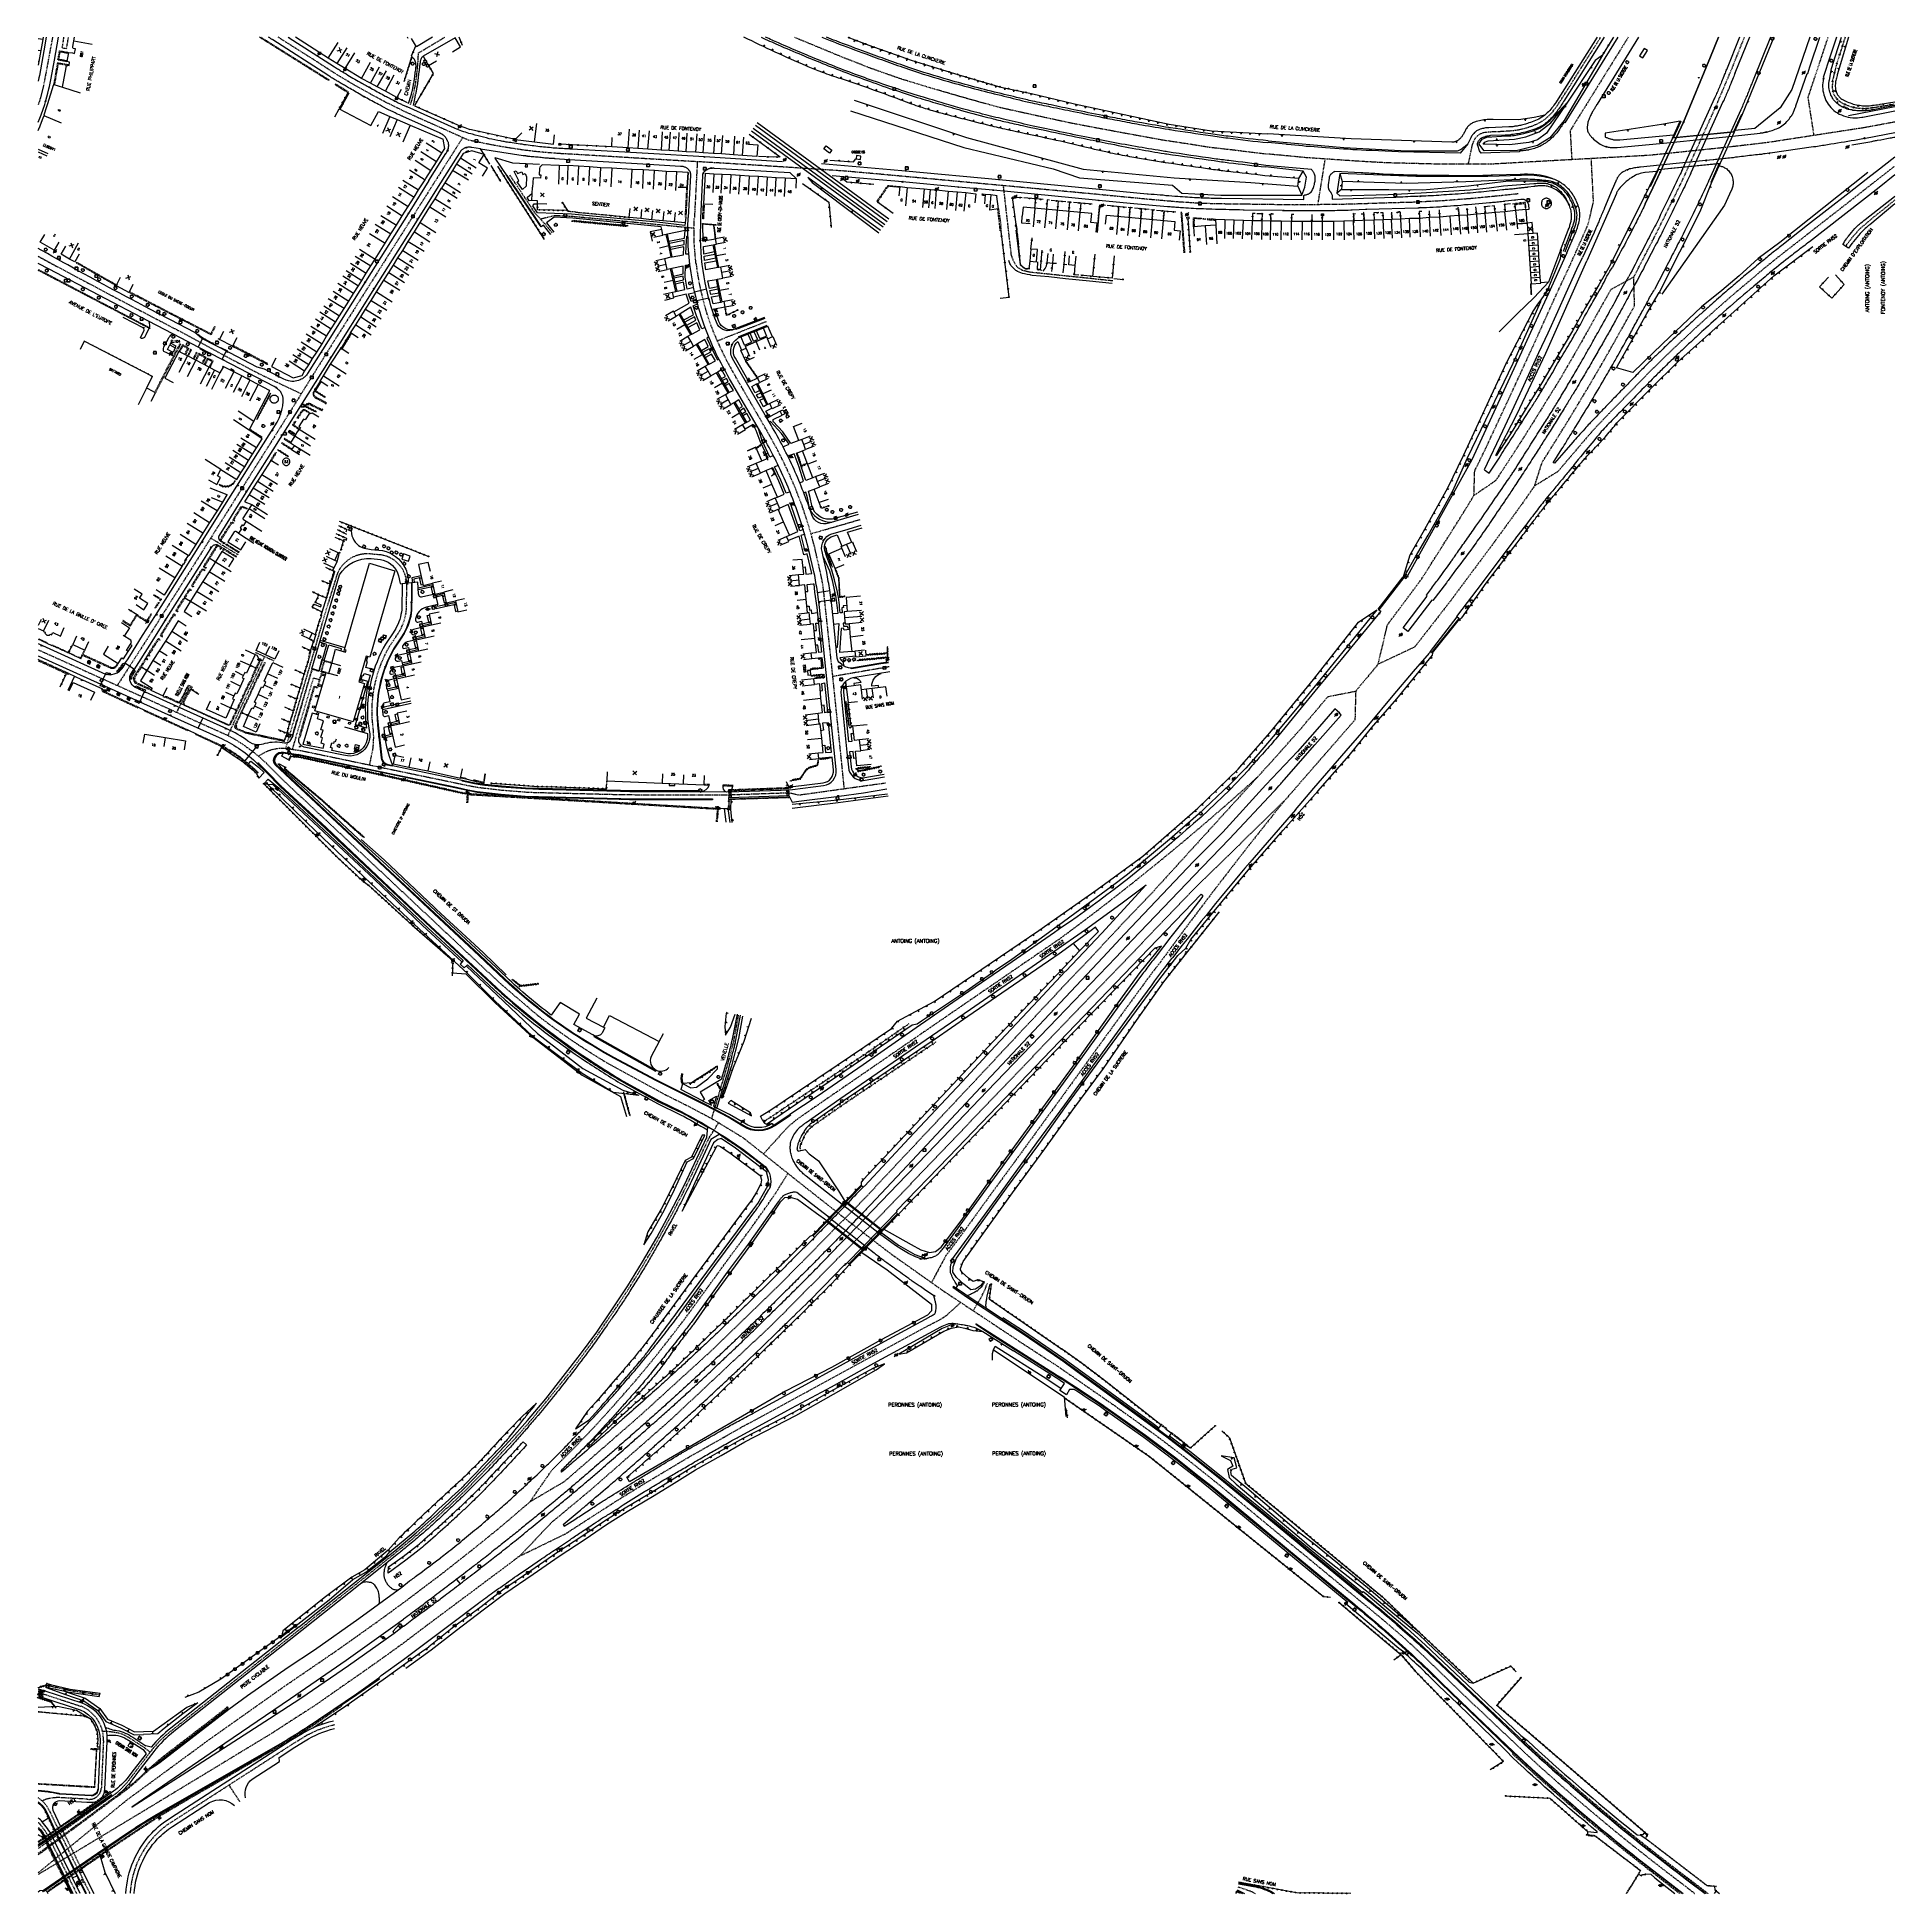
# Model space of a CAD drawing. Header units: millimetres. Extents: x 84999 to 86000, y 139000 to 140000.
import ezdxf
from ezdxf.enums import TextEntityAlignment as Align

# ---------------------------------------------------------------- set-up
doc = ezdxf.new("R2010")
doc.units = ezdxf.units.MM
doc.linetypes.add('DASHED', pattern=[0.75, 0.5, -0.25])
doc.layers.get('0').update_dxf_attribs({"linetype": 'CONTINUOUS'})
for name, color, linetype in [('W0001', 6, 'DASHED'), ('W0008', 7, 'CONTINUOUS'), ('W0100', 7, 'CONTINUOUS'), ('W0112', 1, 'DASHED'), ('W0120', 7, 'CONTINUOUS'), ('W0211', 2, 'CONTINUOUS'), ('W0220', 5, 'DASHED'), ('W0300', 7, 'CONTINUOUS'), ('W0302', 3, 'CONTINUOUS'), ('W0310', 3, 'CONTINUOUS'), ('W0322', 7, 'CONTINUOUS'), ('W0330', 7, 'CONTINUOUS'), ('W0334', 7, 'CONTINUOUS'), ('W0400', 7, 'CONTINUOUS'), ('W0420', 7, 'CONTINUOUS'), ('W0471', 7, 'CONTINUOUS'), ('W0700', 7, 'CONTINUOUS'), ('W0851', 7, 'CONTINUOUS'), ('W0980', 7, 'CONTINUOUS'), ('W0984', 7, 'CONTINUOUS'), ('W0989', 7, 'CONTINUOUS'), ('W0991', 7, 'CONTINUOUS'), ('W1102', 7, 'CONTINUOUS')]:
    doc.layers.add(name, color=color, linetype=linetype)
doc.styles.get("Standard").update_dxf_attribs({"font": 'romans.shx', "width": 0.85})

# ---------------------------------------------------------------- blocks, each defined once
blk = doc.blocks.new('t322o')
at = {"color": 0, "linetype": 'Continuous'}
for radius in [0.25, 0.15]:
    blk.add_circle((0, 0), radius, dxfattribs=at)
blk = doc.blocks.new('T471')
for p, q in [((-0.333334, 0.333334), (-0.333334, -0.333334)), ((-0.333334, 0.333334), (0.333334, 0.333334)), ((-0.333334, 0), (0, 0)), ((0.500001, 0.500001), (1.000002, 1.000002)), ((-0.500001, -0.500001), (-1.000002, -1.000002)), ((-0.333334, -0.333334), (0.333334, -0.333334))]:
    blk.add_line(p, q)
blk.add_ellipse((0, 0), major_axis=(0.471405, 0.471405), ratio=1, start_param=5.4977871438, end_param=11.780972451)
blk = doc.blocks.new('T300')
for p, q in [((-0.8, 0.5), (-0.9, 0.3)), ((-0.9, 0.3), (-0.9, 0.2)), ((-0.9, 0.2), (-0.7, 0.1)), ((-0.7, 0.6), (-0.8, 0.5)), ((-0.8, -0.1), (-0.7, 0.1)), ((-0.6, 0.7), (-0.7, 0.6)), ((-0.7, 0.1), (-0.7, 0.1)), ((-0.5, 0.7), (-0.6, 0.7)), ((-0.3, 0.6), (-0.5, 0.7)), ((-0.3, 0.6), (-0.2, 0.7)), ((-0.2, 0.6), (-0.3, 0.6)), ((-0.2, 0.7), (-0.1, 0.8)), ((-0.1, 0.8), (0.1, 0.8)), ((0.1, 0.8), (0.2, 0.7)), ((0.2, 0.7), (0.3, 0.6)), ((0.3, 0.6), (0.4, 0.5)), ((0.5, 0.5), (0.3, 0.5)), ((0.4, 0.5), (0.4, 0.5)), ((0.6, 0.4), (0.5, 0.5)), ((0.6, 0.4), (0.7, 0.3)), ((0.7, 0.3), (0.7, 0.2)), ((0.7, 0.2), (0.7, 0.1)), ((0.7, 0.1), (0.7, -0.2)), ((-0.8, -0.2), (-0.8, -0.1)), ((-0.7, -0.3), (-0.8, -0.2)), ((-0.8, -0.2), (-0.8, -0.2)), ((-0.7, -0.4), (-0.7, -0.3)), ((-0.5, -0.5), (-0.7, -0.4)), ((-0.4, -0.5), (-0.5, -0.5)), ((-0.4, -0.5), (-0.3, -0.5)), ((-0.3, -0.5), (-0.3, -0.4)), ((-0.3, -0.6), (-0.3, -0.5)), ((-0.3, -0.5), (-0.3, -0.5)), ((-0.2, -0.7), (-0.3, -0.6)), ((-0.1, -0.8), (-0.2, -0.7)), ((0.1, -0.8), (-0.1, -0.8)), ((0.2, -0.7), (0.1, -0.8)), ((0.3, -0.5), (0.2, -0.5)), ((0.3, -0.6), (0.2, -0.7)), ((0.2, -0.7), (0.2, -0.7)), ((0.5, -0.4), (0.3, -0.5)), ((0.3, -0.5), (0.3, -0.6)), ((0.3, -0.5), (0.3, -0.5)), ((0.6, -0.3), (0.5, -0.4)), ((0.7, -0.2), (0.6, -0.3)), ((0.6, -0.3), (0.6, -0.3))]:
    blk.add_line(p, q)
blk = doc.blocks.new('T400')
for p, q in [((-0.15, 0.3), (0.15, 0.3)), ((-0.15, -0.25), (-0.15, 0.3)), ((-0.15, 0.15), (0.15, 0.15)), ((-0.15, 0), (0.15, 0)), ((0.15, 0.3), (0.15, -0.25)), ((-0.15, -0.15), (0.15, -0.15)), ((-0.15, -0.25), (-0.15, -0.3)), ((-0.15, -0.3), (0.15, -0.3)), ((0.15, -0.3), (0.15, -0.25))]:
    blk.add_line(p, q)
blk = doc.blocks.new('t220o')
at = {"color": 0, "linetype": 'Continuous'}
for p, q in [((-0.25, 0.25), (0.25, 0.25)), ((-0.25, -0.25), (0.25, -0.25))]:
    blk.add_line(p, q, dxfattribs=at)
blk = doc.blocks.new('t310o')
at = {"color": 0, "linetype": 'Continuous'}
for centre, start, end in [((-0.5, 0.4), 216.8699, 323.1304), ((0.5, -0.4), 36.8699, 143.1303)]:
    blk.add_arc(centre, 0.625, start, end, dxfattribs=at)
blk = doc.blocks.new('t211o')
at = {"color": 0, "linetype": 'Continuous'}
for p, q in [((-0.3, 0.5), (-0.3, 0)), ((0, 1), (0, 0)), ((0.3, 0.5), (0.3, 0))]:
    blk.add_line(p, q, dxfattribs=at)
blk = doc.blocks.new('T851')
for p, q in [((-0.2, -0.1), (0, 0.3)), ((0, 0.3), (0.2, -0.1)), ((-0.2, -0.1), (0.2, -0.1))]:
    blk.add_line(p, q)
for major_axis in [(-0.106, 0.106), (-0.0354, 0.0354), (-0.0236, 0.0236)]:
    blk.add_ellipse((0, 0), major_axis=major_axis, ratio=1, start_param=3.926991, end_param=10.210176)
blk = doc.blocks.new('T420')
for p, q in [((0.7, 0.7), (-0.8, 0.7)), ((-0.8, 0.7), (-0.8, -0.8)), ((0.7, 0.7), (0.7, -0.8)), ((0.7, -0.8), (-0.8, -0.8))]:
    blk.add_line(p, q)
blk.add_ellipse((0, 0), major_axis=(-0.53, 0.53), ratio=1, start_param=3.926991, end_param=10.210176)
blk = doc.blocks.new('t330o')
at = {"color": 0, "linetype": 'Continuous'}
for p, q in [((0.25, -0.25), (-0.25, 0.25)), ((-0.25, -0.25), (0.25, 0.25)), ((-0.25, 0.25), (-0.25, -0.25)), ((0.25, 0.25), (-0.25, 0.25)), ((0.25, -0.25), (0.25, 0.25)), ((-0.25, -0.25), (0.25, -0.25)), ((-0.25, -0.25), (-0.25, -0.25))]:
    blk.add_line(p, q, dxfattribs=at)
blk = doc.blocks.new('t991o')
at = {"color": 0, "linetype": 'Continuous'}
for p, q in [((-1, 1), (1, -1)), ((-1, -1), (1, 1))]:
    blk.add_line(p, q, dxfattribs=at)
blk = doc.blocks.new('t112o')
at = {"color": 0, "linetype": 'Continuous'}
for p, q in [((-0.5, 0.5), (0.5, 0.5)), ((-0.5, -0.5), (-0.5, 0.5)), ((0.5, 0.5), (0.5, -0.5)), ((0.5, -0.5), (-0.5, -0.5))]:
    blk.add_line(p, q, dxfattribs=at)

msp = doc.modelspace()

# ---------------------------------------------------------------- linework, layer by layer
at = {"layer": 'W0001', "flags": 128}
for points in [[(85007.7, 140000), (85004, 139980), (85002.7, 139973.3), (85001.2, 139967.3), (85000, 139963.6)], [(85200.6, 139963.8), (85202, 139968.9), (85203.1, 139973.9), (85203.7, 139978), (85204.2, 139982.4), (85204.5, 139985.6), (85204.8, 139991.5), (85219, 140000)], [(85407.3, 140000), (85414.1, 139997.2), (85432.2, 139989.7), (85448.5, 139983.3), (85464.8, 139977.6), (85480.6, 139972.8), (85495.7, 139968.4), (85508.2, 139964.9), (85518.1, 139962.2), (85536.2, 139958.2), (85556.5, 139953.8), (85570.3, 139951.2), (85583.7, 139948.7), (85605, 139944.8), (85620.9, 139942.4), (85630.8, 139940.8), (85643.3, 139939.4), (85661.8, 139937.1)], [(85770.3, 139931.6), (85772.5, 139942.2), (85773.7, 139945), (85774.5, 139946.3), (85776.7, 139948), (85779.1, 139948.8), (85782.4, 139949.1), (85786, 139949.2), (85794.1, 139949.7), (85797.7, 139950.2), (85800.3, 139950.8), (85804.5, 139952.1), (85807.8, 139953.5), (85811.5, 139955.7), (85815.5, 139959.5), (85818.9, 139964.2), (85824.1, 139972.3), (85832.2, 139985.3), (85841.6, 140000)], [(85827.6, 139882.9), (85834.7, 139898.9), (85837.7, 139911.3), (85836.5, 139934.6)], [(85213, 139921.2), (85159.1, 139835.9), (85128.1, 139786.1), (85115.9, 139766.8), (85088.1, 139722.5), (85058.8, 139676)], [(85276.9, 139894.4), (85273, 139899.4), (85267.9, 139904.8), (85254.1, 139925.6)], [(85989.3, 139922.2), (85950.2, 139891.7), (85939.4, 139883.3), (85929.8, 139875.6), (85919.9, 139867.2), (85912.3, 139860.8), (85904.6, 139854.1), (85895.9, 139846.3), (85886.9, 139838), (85877.4, 139829), (85866.3, 139818.1), (85856, 139807.5), (85845.8, 139797.1), (85836.8, 139787.5), (85828.6, 139777.9), (85818.5, 139766), (85806, 139758.3), (85810, 139770.9), (85817.5, 139782.9), (85824.7, 139794.5), (85834.8, 139811.3), (85843.4, 139826), (85853.6, 139844.1), (85859.8, 139855.3), (85859.4, 139870.8), (85847, 139864), (85841.7, 139854.6), (85830.4, 139834.4), (85819.4, 139815.4), (85803.9, 139790.4), (85794.8, 139776.1), (85785, 139761.1), (85773.3, 139753.1), (85773.7, 139766.3), (85779.6, 139778.4), (85794.9, 139811.3), (85806.6, 139836.8), (85817.1, 139860.1), (85825.4, 139877.9), (85827.6, 139882.9)], [(85989.3, 139922.2), (86000, 139930.6)], [(85578.8, 139868.7), (85533.8, 139873.4), (85530, 139874.4), (85527.4, 139876), (85525.6, 139878.8), (85524.2, 139882.3), (85519.9, 139920)], [(85973.6, 139887.4), (85975.6, 139890.3), (85978.2, 139893.5), (85981.5, 139897.1), (85985.8, 139900.7), (85989.2, 139903.6), (85993.3, 139906.8), (86000, 139912.3)], [(85270.4, 139902.1), (85278, 139904), (85287.1, 139903.6), (85317.4, 139900.8), (85353.2, 139897.2)], [(85000, 139882), (85006.5, 139878.4), (85049, 139855.8), (85078.7, 139840.3), (85100.1, 139828.6), (85119.6, 139818.4), (85141.7, 139807.9)], [(85392, 139846.7), (85365.7, 139836.3)], [(85806, 139758.3), (85799, 139748.3), (85784.1, 139727.8), (85760.6, 139696.2), (85741.4, 139671.5), (85721.7, 139662.2), (85726.7, 139683.4), (85745, 139708), (85754.9, 139723.6), (85767, 139742.8), (85773.3, 139753.1)], [(85442.5, 139740), (85416.2, 139732.4)], [(85107.6, 139721.2), (85092.9, 139730.1)], [(85058.8, 139676), (85042.6, 139650.8)], [(85121.9, 139666.3), (85102.1, 139623.8)], [(85116.9, 139668.6), (85127.1, 139664)], [(85458.3, 139660.8), (85428, 139655.6)], [(85721.7, 139662.2), (85709.6, 139647.7)], [(85151.6, 139653.7), (85148.1, 139654.7), (85136.8, 139616.4)], [(85082, 139650.5), (85079.7, 139646.4), (85074.5, 139636.3)], [(85656.5, 139601.2), (85665.2, 139610.7), (85679.3, 139626.6), (85694.7, 139644.8), (85709.6, 139647.7), (85709.2, 139632.2), (85686.6, 139606.3), (85671.3, 139588.7)], [(85656.5, 139601.2), (85600.5, 139539.7), (85581.9, 139520.2), (85567.1, 139504.3)], [(85404.3, 139593), (85409.8, 139591.8), (85456.4, 139598.3)], [(85671.3, 139588.7), (85622.9, 139541.6), (85592.8, 139510.2), (85587.1, 139504.3)], [(85587.1, 139504.3), (85575.2, 139492), (85521.9, 139436.5), (85454.4, 139366), (85395.3, 139306.4), (85339.9, 139254.5), (85297, 139216.9), (85276.8, 139200.1), (85259.2, 139181.7), (85284.1, 139193.8), (85297.4, 139202.4), (85310.9, 139211.1), (85325.4, 139220.1), (85349.5, 139234.5), (85379.4, 139251.5), (85397.1, 139261), (85414.2, 139270.3), (85442.9, 139286), (85478.3, 139305.3), (85485.8, 139309.2), (85489.5, 139311.6), (85496.8, 139318.4)], [(85567.1, 139504.3), (85558.7, 139495.6), (85532.7, 139467.9), (85482.7, 139414.5), (85444.6, 139373.9), (85400.3, 139328.9), (85362.8, 139292.6), (85325.4, 139258.5), (85296.8, 139233.5), (85283.3, 139221.8), (85264.8, 139210.9), (85276.8, 139228.2), (85283.2, 139234.6), (85294.8, 139246.3), (85304, 139256.2), (85314.1, 139267.5), (85322.8, 139277.5), (85331.7, 139288.3), (85340.3, 139299.2), (85348.9, 139310.4), (85370, 139339.5), (85384, 139358.5), (85392.4, 139370.3), (85397.2, 139377.3), (85403.8, 139387.9)], [(85541.6, 139508.4), (85490.1, 139473.1), (85434.6, 139434.9), (85409.9, 139417.9), (85404.2, 139413.4), (85390.6, 139398.4)], [(85604.2, 139501.4), (85600.5, 139496.7), (85591.6, 139484.6), (85582.5, 139472.1), (85563, 139445.2), (85552.3, 139430.4), (85538.7, 139411.7), (85525.3, 139393.3), (85513.7, 139377.5), (85497, 139354.4), (85488.9, 139343.6), (85481.1, 139329.1)], [(85362.8, 139417.5), (85366.3, 139429.3), (85368.9, 139438.2), (85371.8, 139448), (85373.4, 139454.1), (85374.8, 139459.9), (85376, 139466.6), (85377.3, 139473.3)], [(85336.4, 139431), (85352.9, 139422.7), (85363.7, 139416.9), (85379.7, 139407.1), (85411.1, 139382.1), (85429.6, 139367.5)], [(85141.3, 139142.6), (85148.4, 139148.4), (85166.6, 139162.9), (85184.7, 139177.3), (85200.7, 139190.2), (85209.9, 139198.2), (85216.2, 139203.9), (85224.8, 139212), (85230.7, 139217.7), (85237.1, 139224.2), (85243.5, 139230.9), (85249.3, 139237), (85256.8, 139245.1), (85264.5, 139253.8), (85273, 139264.1), (85284.7, 139278.7), (85293.8, 139290.7), (85301.9, 139301.8), (85313.3, 139318.6), (85319.4, 139327.9), (85325.6, 139338.1), (85331.6, 139348.2), (85337.2, 139358.3), (85341.8, 139366.8), (85347.8, 139378.4), (85352.9, 139389.1), (85361.2, 139406.8), (85366.5, 139415.2)], [(85429.6, 139367.5), (85434.8, 139363.4), (85449.7, 139351.9)], [(85449.7, 139351.9), (85458.4, 139345.2), (85486.9, 139325), (85528.6, 139297.3)], [(85196.8, 139156.7), (85206.1, 139163.7), (85218, 139172.7), (85235.8, 139186.7), (85250.3, 139198.5), (85264.8, 139210.9)], [(85259.2, 139181.7), (85242.4, 139169.1), (85224.6, 139155.8), (85208.5, 139143.8), (85196.8, 139134.9)], [(85000, 139011.1), (85047.7, 139050.3), (85092.1, 139082.9), (85131.8, 139111), (85161.6, 139131.4), (85185.6, 139148.5), (85196.8, 139156.7)], [(85196.8, 139134.9), (85180.6, 139123.3), (85149.1, 139101.3), (85125.2, 139085.9), (85060.9, 139046.9), (85000, 139010.2)], [(85057.2, 139078.5), (85060.3, 139076.1)], [(85108.6, 139049.4), (85102.8, 139058.4)]]:
    msp.add_lwpolyline(points, dxfattribs=at)
at = {"layer": 'W0001'}
for points in [[(85797.1, 139915.6), (85788.8, 139914.7), (85779.6, 139913.8), (85771.3, 139913), (85764.7, 139912.5), (85757.2, 139911.9), (85747.5, 139911.4), (85739.5, 139911), (85730.2, 139910.8), (85706.4, 139910), (85676.6, 139909.6), (85658.8, 139909.9), (85649.9, 139910), (85641.3, 139910.1), (85631.7, 139910.3), (85624, 139910.6), (85614.5, 139911.2), (85606.3, 139911.9), (85599.4, 139912.5), (85592, 139913.2), (85567.3, 139915.6), (85453.1, 139926.2), (85434, 139927.9), (85399.3, 139930.2), (85367.5, 139932.2), (85355, 139932.9), (85346, 139933.4), (85286.5, 139937), (85280.6, 139937.3), (85275.7, 139937.7), (85271.7, 139938), (85267.2, 139938.5), (85262.7, 139939), (85255.3, 139940.1), (85249.1, 139941.1), (85243.2, 139942.2), (85231.8, 139944.5), (85218.2, 139950.6), (85211.7, 139953.5), (85204.7, 139956.6), (85197.2, 139960), (85187.3, 139964.9), (85178.9, 139969.4), (85170.5, 139974.1), (85162.9, 139978.6), (85155.1, 139983.5), (85147.6, 139988.4), (85134.6, 139996.6), (85129.3, 140000)], [(85856.4, 140000), (85825.1, 139949.6), (85826, 139934)], [(85859.4, 139870.8), (85872.2, 139895.6), (85885.4, 139922.5), (85894.2, 139941.8), (85903.5, 139962.5), (85912.3, 139983.2), (85919, 140000)], [(85956.5, 139947.1), (85953.3, 139967.6), (85964.1, 140000)], [(86000, 139954.3), (85983.3, 139951.2), (85931.3, 139943.2), (85909.8, 139940.7)], [(85228.6, 139945.9), (85213, 139921.2)], [(85355, 139932.9), (85353.4, 139902.7)], [(85876.3, 139937.2), (85867.2, 139936.3), (85800.4, 139932.6), (85782.9, 139931.6), (85754.6, 139931.6), (85726.1, 139932.3), (85710.4, 139933.2), (85682.7, 139935.1), (85661.8, 139937.1)], [(85689.3, 139909.8), (85693.2, 139934.4)], [(85909.8, 139940.7), (85876.3, 139937.2)]]:
    msp.add_lwpolyline(points, dxfattribs=at)
for points in [[(85434.2, 139595.2), (85428, 139655.6), (85423.1, 139701.4, 0.029369), (85421.2, 139712), (85418.4, 139724.4, 0.028049), (85410.2, 139750.9, 0.029351), (85398.9, 139776.2, 0.01135), (85392.6, 139787.8), (85375.3, 139817.7, -0.042002), (85362.3, 139844.6, -0.054806), (85354.3, 139877.9), (85353.4, 139887.7), (85353.2, 139897.6), (85353.4, 139902.7)], [(85656.5, 139601.2, -0.024814), (85549.8, 139514), (85541.6, 139508.4)], [(85671.3, 139588.7, 0.012305), (85604.2, 139501.4)], [(85503.5, 139314, 0.063746), (85511.3, 139328.8, 0.063746)], [(85141.3, 139142.6), (85072.3, 139088.1, 0.059575), (85061.2, 139077.3), (85052.7, 139066.1), (85048.9, 139061.1, -0.046014), (85041.9, 139053.8), (85000, 139024.2)], [(85000, 139108.3), (85003, 139107.4), (85023.1, 139100.8, -0.318252), (85035.1, 139082.2), (85034, 139056.9, -0.457608), (85026.3, 139050.8), (85011.5, 139051.6, 0.109587), (85002.1, 139049.9, 0.109587)], [(85049.5, 139000, -0.173944), (85062.7, 139031, -0.062874), (85072.5, 139038.9), (85137.3, 139080.7), (85143.2, 139084.3, -0.075397), (85159.5, 139090.8, -0.075397)], [(85057.2, 139078.5), (85050.2, 139083.1), (85047, 139085, 0.079958), (85042.2, 139086.5, 0.049138), (85034.6, 139087.3, 0.049138)]]:
    msp.add_lwpolyline(points, format="xyb", dxfattribs=at)
at = {"layer": 'W0001', "flags": 128}
for points in [[(85178.5, 139608), (85180.3, 139616.6, 0.060996), (85180.3, 139629.1), (85179.9, 139632.9, -0.145006), (85189.2, 139671.8), (85193.2, 139677.8), (85194.7, 139680.2, 0.104356), (85198.3, 139691.4), (85198.5, 139701), (85198.5, 139705.8, 0.362061), (85184.6, 139721.1), (85179.6, 139721.5, 0.347473), (85161, 139710.7), (85154.5, 139689.8), (85145.9, 139660.2), (85133.2, 139616.9)], [(85000, 139670), (85035, 139654.2), (85055.9, 139644.8), (85087.3, 139630.5), (85100.3, 139624.7, -0.049074), (85112.5, 139617.4, -0.036441), (85122.7, 139609), (85125.5, 139606.2), (85132.8, 139598.9), (85157, 139576.3), (85184.6, 139550.5), (85211, 139525.7), (85235.4, 139502.8), (85248.9, 139490.2), (85268.3, 139473.6, 0.033037), (85307.5, 139446.8), (85336.4, 139431)], [(85118.7, 139612.6, -0.178447), (85132.4, 139617), (85140.3, 139615.9), (85141, 139615.8), (85185.4, 139606.5), (85225.7, 139598.1), (85231.9, 139596.8), (85236.9, 139595.9), (85249.6, 139594.4), (85262.4, 139593.4), (85266.2, 139593.2), (85269.6, 139593.1), (85313.9, 139592), (85318.5, 139592), (85322.8, 139591.9), (85365.3, 139591.9), (85371.8, 139591.9), (85404.3, 139593)], [(85528.6, 139297.3), (85549.7, 139283.6), (85579.7, 139262.8), (85598.2, 139249.5), (85605.4, 139244.2), (85617.7, 139234.8), (85635.4, 139220.7), (85654.8, 139204.7), (85676.1, 139187.1), (85681.9, 139182.4), (85711.2, 139158.2, -0.01059), (85734.2, 139138.9, -0.0058), (85743.8, 139130.2), (85768.5, 139106.3), (85771.3, 139103.6), (85798.2, 139078.2), (85806.2, 139070.7, 0.022799), (85886, 139004.8), (85892.2, 139000)], [(85027.9, 139000), (85010.6, 139035), (85006.4, 139044), (85005, 139046.5, 0.089761), (85000, 139051.5)], [(85000, 139038.3, -0.016468), (85000.9, 139037.3, -0.051602), (85005.7, 139030.3), (85007.7, 139026.2), (85016.9, 139007.6), (85020.6, 139000)], [(85646.1, 139003.6), (85651.4, 139001.8, -0.058179), (85655.4, 139000)]]:
    msp.add_lwpolyline(points, format="xyb", dxfattribs=at)
at = {"layer": 'W0008', "flags": 128}
for points in [[(85000, 139954.3), (85000.8, 139956.3), (85001.5, 139958.1), (85002.6, 139961.2), (85003.5, 139963.8), (85004.1, 139965.9), (85004.7, 139967.9), (85005.2, 139969.9), (85005.7, 139972.1), (85006.1, 139973.5), (85006.6, 139976.1), (85007, 139977.9), (85008.7, 139987.7), (85010.9, 140000)], [(85004.3, 140000), (85003, 139992.6), (85000.6, 139979.4), (85000.4, 139978.1), (85000, 139976.3)], [(85199.4, 139964.3), (85200.9, 139968.8), (85200.9, 139969), (85201, 139969.2), (85201.1, 139969.5), (85201.1, 139969.7), (85201.2, 139970), (85201.2, 139970.2), (85201.3, 139970.4), (85201.4, 139970.7), (85201.4, 139970.9), (85201.5, 139971.2), (85201.5, 139971.4), (85201.6, 139971.6), (85201.6, 139971.9), (85201.7, 139972.1), (85201.7, 139972.4), (85201.8, 139972.6), (85201.8, 139972.9), (85201.9, 139973.1), (85201.9, 139973.3), (85202, 139973.6), (85202, 139973.8), (85202.1, 139974.1), (85202.1, 139974.3), (85202.2, 139974.6), (85202.2, 139974.8), (85202.2, 139975.1), (85202.3, 139975.3), (85202.3, 139975.5), (85202.4, 139975.8), (85202.4, 139976), (85202.5, 139976.3), (85202.5, 139976.5), (85202.5, 139976.8), (85202.6, 139977), (85202.6, 139977.2), (85202.6, 139977.5), (85202.7, 139977.7), (85202.7, 139978), (85202.7, 139978.2), (85202.8, 139978.5), (85202.8, 139978.7), (85202.8, 139979), (85202.9, 139979.2), (85202.9, 139979.4), (85202.9, 139979.7), (85203, 139979.9), (85203, 139980.2), (85203, 139980.4), (85203.1, 139980.7), (85203.1, 139980.9), (85203.1, 139981.2), (85203.1, 139981.4), (85203.2, 139981.7), (85203.2, 139981.9), (85203.3, 139982.2), (85203.3, 139982.4), (85203.3, 139982.6), (85203.4, 139982.9), (85203.4, 139983.1), (85203.4, 139983.4), (85203.4, 139983.6), (85203.4, 139983.9), (85203.5, 139984.1), (85203.5, 139984.4), (85203.5, 139984.6), (85203.5, 139984.9), (85203.4, 139985.1), (85203.4, 139985.4), (85203.4, 139985.7), (85203.3, 139985.9), (85203.3, 139986.2), (85203.2, 139986.4), (85203.2, 139986.7), (85203.1, 139986.9), (85203, 139987.2), (85202.9, 139987.4), (85202.8, 139987.7), (85202.7, 139987.9), (85202.5, 139988.1), (85202.4, 139988.3), (85202.2, 139988.5), (85202, 139988.6), (85201.9, 139988.8), (85201.7, 139988.9), (85201.4, 139989), (85201.2, 139989.1), (85200.9, 139989.2)], [(85207.3, 139989.7), (85207.1, 139989.5), (85206.9, 139989.4), (85206.7, 139989.2), (85206.6, 139989), (85206.4, 139988.8), (85206.3, 139988.6), (85206.2, 139988.4), (85206.1, 139988.1), (85206, 139987.9), (85205.9, 139987.6), (85205.9, 139987.4), (85205.8, 139987.1), (85205.8, 139986.9), (85205.7, 139986.6), (85205.7, 139986.4), (85205.7, 139986.1), (85205.6, 139985.9), (85205.6, 139985.6), (85205.6, 139985.4), (85205.5, 139985.1), (85205.5, 139984.9), (85205.4, 139984.6), (85205.4, 139984.4), (85205.4, 139984.2), (85205.3, 139983.9), (85205.3, 139983.7), (85205.3, 139983.4), (85205.2, 139983.2), (85205.2, 139982.9), (85205.2, 139982.7), (85205.1, 139982.5), (85205.1, 139982.2), (85205.1, 139982), (85205.1, 139981.7), (85205, 139981.5), (85205, 139981.2), (85205, 139981), (85205, 139980.8), (85204.9, 139980.5), (85204.9, 139980.3), (85204.9, 139980), (85204.8, 139979.8), (85204.8, 139979.5), (85204.8, 139979.3), (85204.7, 139979), (85204.7, 139978.8), (85204.7, 139978.5), (85204.6, 139978.3), (85204.6, 139978), (85204.6, 139977.8), (85204.6, 139977.5), (85204.5, 139977.3), (85204.5, 139977), (85204.5, 139976.8), (85204.4, 139976.5), (85204.4, 139976.3), (85204.4, 139976), (85204.3, 139975.8), (85204.3, 139975.5), (85204.3, 139975.2), (85204.2, 139975), (85204.2, 139974.7), (85204.2, 139974.5), (85204.1, 139974.2), (85204.1, 139974), (85204.1, 139973.7), (85204, 139973.5), (85204, 139973.3), (85203.9, 139973), (85203.9, 139972.8), (85203.8, 139972.5), (85203.8, 139972.3), (85203.8, 139972), (85203.7, 139971.8), (85203.7, 139971.6), (85203.6, 139971.3), (85203.6, 139971.1), (85203.5, 139970.8), (85203.5, 139970.6), (85203.4, 139970.4), (85203.4, 139970.1), (85203.3, 139969.9), (85203.3, 139969.6), (85203.2, 139969.4), (85203.1, 139969.2), (85203.1, 139968.9), (85203, 139968.7), (85203, 139968.4), (85202.9, 139968.2), (85202.9, 139968), (85202.8, 139967.7), (85201.9, 139963.2)], [(85210.4, 139922.8), (85200.1, 139906.2), (85176.3, 139868.4), (85153.1, 139831.5), (85145.1, 139818.8), (85144.8, 139818.4), (85144.5, 139818), (85144.2, 139817.6), (85143.8, 139817.3), (85143.5, 139816.9), (85143.1, 139816.6), (85142.7, 139816.3), (85142.3, 139816), (85141.7, 139815.7), (85141, 139815.4), (85140.1, 139815.1), (85139.2, 139814.9), (85138.4, 139814.7), (85137.6, 139814.6), (85137.1, 139814.6), (85136.6, 139814.6), (85135.7, 139814.7), (85134.8, 139814.9), (85134.2, 139815), (85133.6, 139815.2), (85131.9, 139816), (85130.8, 139816.5), (85121.9, 139821.2), (85117.9, 139822.2), (85103.2, 139829.9), (85088.2, 139837.7), (85084.3, 139840.9), (85071.2, 139847.7), (85063.9, 139851.5), (85057.4, 139855), (85053.5, 139857), (85050, 139858.8), (85047.6, 139860.2), (85044, 139862.1), (85040.7, 139863.8), (85038.1, 139865.2), (85035.5, 139866.6), (85032.1, 139868.4), (85027.9, 139870.7), (85021.1, 139874.4), (85015.9, 139877.3), (85014.2, 139878.3), (85011.8, 139879.6), (85009.3, 139881), (85007.3, 139882.1), (85005, 139883.4), (85001.6, 139885.3), (85000, 139886.2)], [(85215.5, 139919.6), (85204.1, 139901.5), (85180.3, 139863.5), (85157, 139826.5), (85126.3, 139777.7), (85112.8, 139756.2), (85097.4, 139731.6), (85097.2, 139731.4), (85097.2, 139731.1), (85097.1, 139730.8), (85097.1, 139730.4), (85097.1, 139730.2), (85097.2, 139729.9), (85097.3, 139729.6), (85097.5, 139729.2), (85097.6, 139729), (85097.8, 139728.9), (85098, 139728.7), (85098.3, 139728.5)], [(85526.6, 139896), (85528.9, 139877.4), (85530.5, 139876), (85531.7, 139875.2), (85532.9, 139875.2)], [(85823.4, 139883.9), (85813.4, 139861.9), (85806.8, 139847.5), (85795.8, 139823.6), (85772.1, 139772.3), (85736.6, 139708.2), (85735.5, 139709)], [(85778.9, 139767.1), (85788.8, 139788), (85793.8, 139798.8), (85799.2, 139810.4), (85803.7, 139820.2), (85808.3, 139830.1), (85813.2, 139840.7), (85818.4, 139852.3), (85823, 139862.2), (85828.8, 139875), (85831.8, 139881.3)], [(85820, 139885.2), (85813.5, 139868), (85809.2, 139867.6)], [(85056.2, 139677.6), (85063.1, 139688.4), (85087.1, 139726.4), (85098.4, 139744.5), (85107, 139758.1), (85124.4, 139785.7), (85128.7, 139792.6), (85129.1, 139793.3), (85129.4, 139794), (85129.8, 139794.8), (85130.2, 139795.6), (85130.4, 139796.3), (85130.6, 139797), (85130.9, 139798), (85131.2, 139799), (85131.4, 139799.9), (85131.7, 139801.5), (85131.8, 139802.2), (85131.9, 139803), (85132, 139803.9), (85132, 139804.8), (85132, 139805.1), (85131.9, 139805.4), (85131.9, 139805.7), (85131.8, 139806), (85131.7, 139806.5), (85131.6, 139806.9), (85131.4, 139807.3), (85131.2, 139807.7), (85131, 139808.1), (85130.8, 139808.5), (85130.6, 139808.9), (85130.3, 139809.3), (85130.1, 139809.5), (85130, 139809.7), (85129.7, 139809.9), (85129.5, 139810.1), (85128.9, 139810.6), (85128.2, 139811.1), (85127.6, 139811.4), (85127, 139811.8), (85099, 139826.4), (85086.1, 139833.1), (85077, 139837.8), (85059.4, 139847.1), (85005.9, 139875.1), (85000, 139878.1)], [(85578.5, 139867.3), (85566.3, 139868.5), (85553.3, 139869.9), (85544.4, 139870.9), (85535.3, 139871.7), (85534.7, 139871.8), (85534.2, 139871.9), (85532.7, 139872.2), (85531.2, 139872.5), (85530.2, 139872.7), (85529.2, 139873), (85528.3, 139873.4), (85527.4, 139873.8), (85527, 139874.1), (85526.6, 139874.3), (85525.6, 139875.2), (85524.7, 139876.1), (85524.4, 139876.5), (85524.1, 139876.8), (85523.9, 139877.1), (85523.7, 139877.5), (85523.4, 139878), (85523.1, 139878.6), (85522.9, 139879.1), (85522.7, 139879.7)], [(85059.4, 139847.1), (85059.7, 139846.3), (85059.8, 139845.8), (85059.9, 139845), (85059.9, 139844.7), (85059.9, 139844.3), (85059.9, 139843.9), (85059.8, 139843.7), (85059.7, 139843.4), (85057.9, 139839.6), (85057.2, 139838.3), (85057.1, 139838.2), (85057, 139838.1), (85056.8, 139838), (85056.6, 139837.9), (85056.3, 139837.8), (85055.9, 139837.7), (85055.7, 139837.7), (85055.5, 139837.8), (85055.1, 139838), (85057.1, 139842.2), (85056.9, 139843.2), (85045.8, 139849)], [(85072.8, 139828.1), (85069.2, 139830), (85067.7, 139830.7), (85067.4, 139831), (85067.5, 139832.2), (85067.7, 139833.2), (85070.1, 139837.6), (85070.4, 139838.2), (85070.7, 139838.5), (85071, 139838.9), (85071.4, 139839.4), (85071.6, 139839.6), (85071.8, 139839.8), (85072.2, 139840), (85072.6, 139840.2)], [(85073.8, 139832.7), (85074.3, 139833.6), (85071.3, 139835.1), (85070.9, 139834.2)], [(85086.1, 139833.1), (85088.4, 139837.5)], [(85099, 139826.4), (85101.3, 139830.9)], [(85105.2, 139819.8), (85105.5, 139820.3), (85103.8, 139821.3), (85103.5, 139820.6)], [(85113.8, 139815.3), (85114, 139815.6), (85112.7, 139816.3), (85112.5, 139816)], [(85061.3, 139674.4), (85069.1, 139686.8), (85088.1, 139716.9), (85093.5, 139725.4), (85093.7, 139725.7), (85094.3, 139726.2), (85094.4, 139726.4), (85094.7, 139726.5), (85095.1, 139726.6), (85095.6, 139726.7), (85095.9, 139726.7), (85096.2, 139726.7), (85096.6, 139726.5), (85096.9, 139726.3)], [(85765.1, 139686.8), (85764, 139687.7)], [(85677.1, 139583.8), (85687, 139595.4), (85704.5, 139615.5), (85716.6, 139629.6), (85729.8, 139645.3), (85740.8, 139658.3), (85749.3, 139668.1)], [(85749.7, 139669.1), (85750.9, 139668.3)], [(85445, 139349.3), (85462.1, 139366.9), (85462.6, 139367.4), (85462.3, 139367.8), (85490.4, 139396.8), (85512.3, 139419.7), (85536.9, 139445.3), (85567.4, 139477.1), (85593.5, 139504.3)], [(85444.3, 139380.5), (85443.6, 139381.2)], [(85453.1, 139355.4), (85433.1, 139371.2)], [(85446.1, 139348.2), (85445.2, 139348.9), (85426.1, 139363.9)], [(85462.1, 139366.9), (85462.8, 139366.1)], [(85417.4, 139354.2), (85418.2, 139353.6)], [(85436.6, 139339.2), (85435.8, 139339.9)], [(85505.2, 139306.9), (85505, 139306.6), (85515, 139300.1), (85525.9, 139293.2)], [(85225.3, 139169.2), (85227.2, 139166.8)]]:
    msp.add_lwpolyline(points, dxfattribs=at)
at = {"layer": 'W0008'}
for points in [[(85155.9, 139979.6), (85126.4, 139998.5), (85126.3, 139998.6), (85126.3, 139998.6), (85126.2, 139998.6), (85126.2, 139998.6), (85126.2, 139998.7), (85126.1, 139998.7), (85126.1, 139998.7), (85126, 139998.7), (85126, 139998.8), (85126, 139998.8), (85125.3, 139999.2), (85124.7, 139999.6), (85124, 140000)], [(85134.7, 140000), (85134.8, 139999.9), (85134.9, 139999.8), (85134.9, 139999.8), (85135, 139999.8), (85135, 139999.8), (85135, 139999.8), (85135, 139999.8), (85135.1, 139999.8), (85135.1, 139999.7), (85135.1, 139999.7), (85135.1, 139999.7), (85135.2, 139999.7), (85135.2, 139999.7), (85159.1, 139984.4), (85159.1, 139984.3), (85159.2, 139984.3), (85159.2, 139984.3), (85159.3, 139984.2), (85159.3, 139984.2), (85159.4, 139984.2), (85159.4, 139984.1), (85159.5, 139984.1), (85159.5, 139984.1), (85159.6, 139984), (85160.1, 139983.7), (85160.6, 139983.4), (85161.2, 139983), (85161.7, 139982.7), (85162.2, 139982.4), (85162.7, 139982), (85163.2, 139981.7), (85163.8, 139981.4), (85164.3, 139981.1), (85164.8, 139980.8), (85164.8, 139980.8), (85165.8, 139980.2), (85166.7, 139979.6), (85167.6, 139979), (85168.6, 139978.5), (85169.5, 139977.9), (85170.5, 139977.4), (85171.5, 139976.8), (85172.4, 139976.3), (85173.4, 139975.7), (85174.3, 139975.2), (85174.3, 139975.2), (85174.7, 139975), (85175.1, 139974.8), (85175.5, 139974.5), (85175.9, 139974.3), (85176.3, 139974.1), (85176.7, 139973.9), (85177.1, 139973.6), (85177.5, 139973.4), (85178, 139973.2), (85178.4, 139973), (85178.4, 139973), (85179.2, 139972.5), (85180.1, 139972), (85180.9, 139971.6), (85181.8, 139971.1), (85182.6, 139970.6), (85183.5, 139970.2), (85184.3, 139969.7), (85185.2, 139969.3), (85186, 139968.8), (85186.9, 139968.3), (85186.9, 139968.3), (85187.5, 139968), (85188.2, 139967.7), (85188.8, 139967.3), (85189.5, 139967), (85190.1, 139966.6), (85190.8, 139966.3), (85191.4, 139966), (85192.1, 139965.6), (85192.8, 139965.3), (85193.4, 139965), (85193.9, 139964.7), (85194.3, 139964.5), (85194.8, 139964.3), (85195.2, 139964.1), (85195.7, 139963.9), (85196.1, 139963.6), (85196.6, 139963.4), (85197.1, 139963.2), (85197.5, 139963), (85198, 139962.8), (85198, 139962.8), (85198.1, 139962.8), (85198.1, 139962.7), (85198.2, 139962.7), (85198.2, 139962.7), (85198.3, 139962.7), (85198.3, 139962.7), (85198.4, 139962.6), (85198.4, 139962.6), (85198.5, 139962.6), (85198.5, 139962.6), (85224, 139951.1)], [(85850.8, 140000), (85822.2, 139953.9), (85821.8, 139954.2), (85821.6, 139953.8), (85821.3, 139953.4), (85821.1, 139953), (85820.8, 139952.6), (85820.6, 139952.2), (85820.3, 139951.8), (85820, 139951.5), (85819.8, 139951.1), (85819.5, 139950.7), (85819.2, 139950.3), (85818.8, 139949.7), (85818.3, 139949.1), (85817.9, 139948.5), (85817.4, 139947.9), (85816.9, 139947.4), (85816.4, 139946.8), (85815.8, 139946.2), (85815.3, 139945.7), (85814.7, 139945.2), (85814.2, 139944.7), (85813.8, 139944.4), (85813.4, 139944.1), (85813, 139943.8), (85812.6, 139943.5), (85812.2, 139943.2), (85811.9, 139943), (85811.5, 139942.7), (85811, 139942.5), (85810.6, 139942.2), (85810.2, 139942), (85810.2, 139942), (85809.5, 139941.6), (85808.8, 139941.2), (85808.1, 139940.9), (85807.4, 139940.6), (85806.7, 139940.4), (85805.9, 139940.1), (85805.2, 139939.9), (85804.5, 139939.7), (85803.7, 139939.5), (85802.9, 139939.3), (85802.9, 139939.3), (85802.6, 139939.2), (85802.2, 139939.2), (85801.8, 139939.1), (85801.5, 139939.1), (85801.1, 139939), (85800.7, 139939), (85800.4, 139938.9), (85800, 139938.9), (85799.6, 139938.8), (85799.2, 139938.8), (85799.2, 139938.8), (85799.1, 139938.8), (85799.1, 139938.8), (85799, 139938.8), (85799, 139938.8), (85799, 139938.8), (85798.9, 139938.8), (85798.9, 139938.8), (85798.8, 139938.8), (85798.8, 139938.8), (85798.8, 139938.8), (85797.8, 139938.7), (85797.9, 139938.2), (85777.2, 139937.5), (85776.3, 139938.8), (85776.3, 139938.8), (85775.4, 139941.6), (85775.4, 139941.6), (85775.4, 139941.7), (85775.4, 139941.7), (85775.4, 139941.8), (85775.3, 139941.8), (85775.3, 139941.9), (85775.3, 139941.9), (85775.3, 139942), (85775.3, 139942), (85775.3, 139942), (85775.2, 139942.3), (85775.2, 139942.7), (85775.3, 139943), (85775.4, 139943.3), (85775.5, 139943.6), (85775.6, 139943.9), (85775.8, 139944.1), (85776, 139944.4), (85776.2, 139944.7), (85776.4, 139944.9), (85776.7, 139945.2), (85776.9, 139945.4), (85777.2, 139945.6), (85777.5, 139945.8), (85777.8, 139945.9), (85778.2, 139946.1), (85778.5, 139946.2), (85778.8, 139946.3), (85779.2, 139946.4), (85779.5, 139946.5), (85779.5, 139946.5), (85779.7, 139946.6), (85780, 139946.7), (85780.2, 139946.7), (85780.4, 139946.8), (85780.6, 139946.8), (85780.8, 139946.9), (85781.1, 139946.9), (85781.3, 139946.9), (85781.5, 139946.9), (85781.7, 139947), (85781.8, 139947), (85781.8, 139947), (85781.9, 139947), (85781.9, 139947), (85781.9, 139947), (85782, 139947), (85782, 139947), (85782.1, 139947), (85782.1, 139947), (85782.2, 139947)], [(85839.6, 140000), (85817.7, 139965.4), (85817.7, 139965.4), (85817.7, 139965.3), (85817.6, 139965.3), (85817.6, 139965.2), (85817.6, 139965.2), (85817.6, 139965.2), (85817.5, 139965.1), (85817.5, 139965.1), (85817.5, 139965), (85817.5, 139965), (85817.5, 139965), (85817, 139964.2), (85816.4, 139963.4), (85815.9, 139962.7), (85815.3, 139961.9), (85814.7, 139961.2), (85814.1, 139960.5), (85813.5, 139959.8), (85812.8, 139959.2), (85812.1, 139958.5), (85811.4, 139958), (85811.4, 139958), (85810.7, 139957.4), (85809.9, 139956.9), (85809, 139956.4), (85808.2, 139955.9), (85807.3, 139955.5), (85806.5, 139955.1), (85805.6, 139954.7), (85804.7, 139954.4), (85803.8, 139954.1), (85802.9, 139953.8), (85802.2, 139953.5), (85801.6, 139953.3), (85801, 139953.2), (85800.3, 139953), (85799.7, 139952.8), (85799, 139952.6), (85798.4, 139952.5), (85797.8, 139952.4), (85797.1, 139952.2), (85796.5, 139952.1), (85796.1, 139952), (85795.8, 139952), (85795.4, 139952), (85795, 139951.9), (85794.7, 139951.9), (85794.3, 139951.8), (85793.9, 139951.8), (85793.6, 139951.8), (85793.2, 139951.7), (85792.8, 139951.7), (85792.8, 139951.7), (85792.7, 139951.7), (85792.6, 139951.7), (85792.5, 139951.7), (85792.5, 139951.7), (85792.4, 139951.7), (85792.3, 139951.7), (85792.2, 139951.7), (85792.2, 139951.7), (85792.1, 139951.7), (85781.3, 139951.2)], [(85843.5, 140000), (85821.8, 139965.6), (85821.8, 139965.6), (85821.7, 139965.5), (85821.7, 139965.5), (85821.7, 139965.5), (85821.7, 139965.4), (85821.6, 139965.4), (85821.6, 139965.4), (85821.6, 139965.3), (85821.6, 139965.3), (85821.6, 139965.3), (85821.6, 139965.3), (85821.1, 139964.6), (85820.7, 139964), (85820.3, 139963.3), (85819.9, 139962.7), (85819.4, 139962), (85819, 139961.4), (85818.5, 139960.8), (85818.1, 139960.1), (85817.6, 139959.5), (85817.1, 139958.9), (85816.5, 139958.2), (85816, 139957.5), (85815.4, 139956.8), (85814.7, 139956.2), (85814.1, 139955.5), (85813.5, 139954.9), (85812.8, 139954.3), (85812.1, 139953.8), (85811.4, 139953.2), (85810.7, 139952.7), (85809.7, 139952.1), (85808.7, 139951.6), (85807.7, 139951.1), (85806.6, 139950.6), (85805.5, 139950.2), (85804.4, 139949.9), (85803.3, 139949.5), (85802.2, 139949.2), (85801.1, 139948.9), (85799.9, 139948.7), (85799.9, 139948.7), (85799, 139948.4), (85798.1, 139948.2), (85797.2, 139948), (85796.2, 139947.9), (85795.3, 139947.7), (85794.4, 139947.6), (85793.5, 139947.5), (85792.5, 139947.3), (85791.6, 139947.3), (85790.7, 139947.2), (85790.7, 139947.2), (85790.6, 139947.2), (85790.6, 139947.2), (85790.5, 139947.2), (85790.4, 139947.2), (85790.4, 139947.2), (85790.3, 139947.2), (85790.2, 139947.2), (85790.2, 139947.2), (85790.1, 139947.2), (85790.1, 139947.2), (85782.2, 139947)], [(85861.9, 140000), (85839.6, 139964), (85839.6, 139963.9), (85839.6, 139963.9), (85839.5, 139963.8), (85839.5, 139963.8), (85839.5, 139963.7), (85839.5, 139963.7), (85839.4, 139963.6), (85839.4, 139963.6), (85839.4, 139963.5), (85839.3, 139963.5), (85839.1, 139963.1), (85838.9, 139962.7), (85838.6, 139962.3), (85838.4, 139961.9), (85838.2, 139961.5), (85837.9, 139961.1), (85837.7, 139960.7), (85837.5, 139960.3), (85837.2, 139959.9), (85837, 139959.5), (85837, 139959.5), (85836.7, 139958.9), (85836.4, 139958.3), (85836.1, 139957.8), (85835.9, 139957.2), (85835.6, 139956.6), (85835.4, 139956), (85835.1, 139955.4), (85834.9, 139954.8), (85834.7, 139954.2), (85834.6, 139953.6), (85834.6, 139953.6), (85834.5, 139953.2), (85834.4, 139952.7), (85834.4, 139952.3), (85834.3, 139951.9), (85834.3, 139951.5), (85834.3, 139951.1), (85834.3, 139950.7), (85834.4, 139950.3), (85834.4, 139949.9), (85834.5, 139949.5), (85834.7, 139949.1), (85834.8, 139948.7), (85835.1, 139948.3), (85835.3, 139947.9), (85835.5, 139947.5), (85835.8, 139947.2), (85836.1, 139946.8), (85836.4, 139946.5), (85836.7, 139946.1), (85837.1, 139945.8), (85837.1, 139945.8), (85837.7, 139945.1), (85838.4, 139944.5), (85839.1, 139944), (85839.8, 139943.4), (85840.5, 139942.9), (85841.3, 139942.4), (85842, 139942), (85842.8, 139941.6), (85843.6, 139941.3), (85844.5, 139941), (85844.5, 139941), (85845, 139940.9), (85845.6, 139940.8), (85846.1, 139940.7), (85846.7, 139940.6), (85847.2, 139940.6), (85847.8, 139940.5), (85848.3, 139940.5), (85848.9, 139940.5), (85849.5, 139940.5), (85850, 139940.6), (85850, 139940.6), (85850.1, 139940.6), (85850.1, 139940.6), (85850.1, 139940.6), (85850.2, 139940.6), (85850.2, 139940.6), (85850.3, 139940.6), (85850.3, 139940.6), (85850.4, 139940.6), (85850.4, 139940.6), (85850.5, 139940.6), (85873.5, 139942.8), (85879.1, 139943.3)], [(85916.4, 140000), (85909.3, 139982.5), (85909.4, 139982.7), (85909.3, 139982.5), (85909.3, 139982.6), (85909.3, 139982.5), (85909.3, 139982.5), (85909.2, 139982.4), (85909.2, 139982.4), (85909.2, 139982.3), (85909.2, 139982.3), (85909.1, 139982.2), (85908.8, 139981.4), (85908.6, 139980.7), (85908.3, 139980), (85907.9, 139979), (85907.6, 139978.2), (85907.3, 139977.5), (85907, 139976.8), (85906.7, 139976), (85906.4, 139975.2), (85906.1, 139974.5), (85905.8, 139973.8), (85905.5, 139973.1), (85905.2, 139972.4), (85904.9, 139971.7), (85904.6, 139971), (85904.3, 139970.3), (85904, 139969.7), (85903.7, 139969), (85903.7, 139969), (85903.4, 139968.3), (85903.1, 139967.5), (85903.1, 139967.6), (85903.1, 139967.6), (85903.1, 139967.5), (85903, 139967.4), (85902.9, 139967.2), (85902.9, 139967.2), (85902.9, 139967.1), (85902.9, 139967.1), (85902.8, 139967), (85902.8, 139967), (85902.9, 139967.1), (85885.7, 139929.1), (85885.6, 139928.8), (85885.5, 139928.7), (85885.5, 139928.7), (85885.5, 139928.7), (85885.4, 139928.4), (85885.4, 139928.4), (85885.4, 139928.5), (85885.3, 139928.1), (85885.2, 139928), (85885.3, 139928.2), (85884.9, 139927.2), (85884.4, 139926.2), (85883.9, 139925.1), (85883.3, 139924), (85882.8, 139922.9), (85882.3, 139921.8), (85881.7, 139920.6), (85881.2, 139919.5), (85880.6, 139918.3), (85880.1, 139917.2), (85879.2, 139915.4), (85878.2, 139913.5), (85877.4, 139911.7), (85876.5, 139909.8), (85875.6, 139908), (85874.7, 139906.2), (85873.8, 139904.4), (85873, 139902.6), (85872.1, 139900.8), (85871.2, 139899), (85870.6, 139897.9), (85870, 139896.8), (85869.4, 139895.6), (85868.8, 139894.5), (85868.2, 139893.3), (85867.6, 139892.1), (85867, 139891), (85866.4, 139889.8), (85865.8, 139888.6), (85865.2, 139887.4), (85864.4, 139885.8), (85863.5, 139884.2), (85862.7, 139882.5), (85861.8, 139880.9), (85861, 139879.3), (85860.1, 139877.6), (85859.3, 139876), (85858.5, 139874.4), (85857.6, 139872.8), (85856.8, 139871.1)], [(85921.7, 140000), (85913.9, 139980.7), (85914, 139980.8), (85913.9, 139980.7), (85913.9, 139980.7), (85913.9, 139980.7), (85913.9, 139980.6), (85913.9, 139980.5), (85913.9, 139980.6), (85914, 139980.9), (85913.8, 139980.4), (85913.8, 139980.3), (85913.5, 139979.5), (85913.2, 139978.8), (85912.9, 139978.2), (85912.5, 139977.2), (85912.2, 139976.4), (85911.9, 139975.7), (85911.6, 139974.9), (85911.3, 139974.2), (85911, 139973.4), (85910.7, 139972.6), (85910.4, 139971.9), (85910.1, 139971.2), (85909.8, 139970.5), (85909.5, 139969.8), (85909.2, 139969.1), (85908.9, 139968.4), (85908.6, 139967.7), (85908.6, 139967.7), (85908.3, 139967), (85908, 139966.3), (85907.6, 139965.5), (85907.7, 139965.6), (85907.6, 139965.5), (85907.6, 139965.5), (85907.5, 139965.3), (85907.5, 139965.1), (85907.5, 139965.2), (85907.5, 139965.1), (85907.4, 139965.1), (85907.4, 139965.1), (85907.4, 139965), (85907.4, 139965.1), (85890.2, 139927), (85890.1, 139926.8), (85890.1, 139926.6), (85890.1, 139926.6), (85890, 139926.6), (85890, 139926.6), (85889.9, 139926.3), (85890, 139926.4), (85889.8, 139926.1), (85889.8, 139926.1), (85889.9, 139926.3), (85889.4, 139925.2), (85888.9, 139924), (85888.4, 139922.9), (85887.8, 139921.8), (85887.3, 139920.7), (85886.8, 139919.6), (85886.2, 139918.5), (85885.7, 139917.3), (85885.1, 139916.2), (85884.5, 139915), (85883.7, 139913.2), (85882.7, 139911.3), (85881.9, 139909.5), (85881, 139907.7), (85880.1, 139905.8), (85879.2, 139904), (85878.3, 139902.2), (85877.4, 139900.4), (85876.5, 139898.6), (85875.6, 139896.8), (85875, 139895.6), (85874.5, 139894.5), (85873.9, 139893.3), (85873.3, 139892.2), (85872.7, 139891), (85872.1, 139889.8), (85871.5, 139888.7), (85870.8, 139887.5), (85870.2, 139886.3), (85869.6, 139885.1), (85868.8, 139883.5), (85867.9, 139881.9), (85867.1, 139880.2), (85866.3, 139878.6), (85865.4, 139877), (85864.6, 139875.3), (85863.8, 139873.8), (85862.9, 139872.1), (85862.1, 139870.5), (85861.2, 139868.9)], [(85905, 140000), (85900.7, 139989.4), (85886.2, 139954.3), (85873.6, 139927.3), (85869.6, 139918.8), (85865.6, 139910.3), (85869.6, 139918.8), (85873.6, 139927.3), (85886.2, 139954.3), (85900.7, 139989.4), (85905, 140000)], [(85933, 140000), (85923.7, 139976.9), (85923.7, 139976.9), (85923.7, 139976.8), (85923.6, 139976.8), (85923.6, 139976.7), (85923.6, 139976.7), (85923.6, 139976.6), (85923.5, 139976.5), (85923.5, 139976.5), (85923.5, 139976.5), (85923.5, 139976.4), (85923.2, 139975.6), (85922.9, 139974.8), (85922.5, 139974.1), (85922.2, 139973.3), (85921.9, 139972.5), (85921.6, 139971.7), (85921.3, 139971), (85921, 139970.2), (85920.7, 139969.4), (85920.4, 139968.6), (85920, 139967.9), (85919.7, 139967.2), (85919.4, 139966.4), (85919.1, 139965.7), (85918.8, 139965), (85918.5, 139964.2), (85918.2, 139963.5), (85917.9, 139962.8), (85917.5, 139962), (85917.2, 139961.3), (85917.2, 139961.3), (85917.2, 139961.2), (85917.2, 139961.2), (85917.1, 139961.1), (85917.1, 139961.1), (85917.1, 139961), (85917.1, 139961), (85917, 139960.9), (85917, 139960.9), (85917, 139960.8), (85917, 139960.8), (85899.7, 139922.5), (85899.7, 139922.5), (85899.7, 139922.5), (85899.6, 139922.4), (85899.6, 139922.4), (85899.6, 139922.3), (85899.6, 139922.2), (85899.5, 139922.2), (85899.5, 139922.1), (85899.5, 139922), (85899.5, 139922), (85899.4, 139921.9), (85898.9, 139920.8), (85898.4, 139919.6), (85897.8, 139918.5), (85897.3, 139917.3), (85896.7, 139916.2), (85896.2, 139915), (85895.6, 139913.9), (85895.1, 139912.8), (85894.5, 139911.6), (85894, 139910.5), (85893.1, 139908.6), (85892.2, 139906.8), (85891.3, 139904.9), (85890.4, 139903.1), (85889.5, 139901.3), (85888.6, 139899.4), (85887.7, 139897.6), (85886.8, 139895.8), (85885.9, 139893.9), (85885, 139892.1), (85884.4, 139890.9), (85883.8, 139889.7), (85883.2, 139888.6), (85882.6, 139887.4), (85882, 139886.2), (85881.4, 139885), (85880.8, 139883.9), (85880.1, 139882.7), (85879.5, 139881.5), (85878.9, 139880.3), (85878.1, 139878.7), (85877.2, 139877.1), (85876.4, 139875.5), (85875.6, 139873.8), (85874.7, 139872.2), (85873.9, 139870.6), (85873.1, 139869), (85872.2, 139867.3), (85871.4, 139865.7), (85870.6, 139864.1)], [(85912.5, 139946.7), (85927.5, 139948.3), (85927.6, 139948.4), (85927.6, 139948.4), (85927.7, 139948.4), (85927.7, 139948.4), (85927.8, 139948.4), (85927.8, 139948.4), (85927.9, 139948.4), (85927.9, 139948.4), (85928, 139948.4), (85928, 139948.4), (85928.3, 139948.4), (85928.6, 139948.5), (85928.9, 139948.5), (85929.2, 139948.6), (85929.5, 139948.6), (85929.7, 139948.7), (85930, 139948.8), (85930.3, 139948.8), (85930.6, 139948.9), (85930.8, 139948.9), (85930.8, 139948.9), (85931.6, 139949.1), (85932.4, 139949.3), (85933.2, 139949.6), (85934, 139949.8), (85934.8, 139950.1), (85935.6, 139950.4), (85936.3, 139950.7), (85937.1, 139951), (85937.8, 139951.4), (85938.5, 139951.8), (85939.2, 139952.3), (85939.9, 139952.8), (85940.6, 139953.3), (85941.2, 139953.9), (85941.8, 139954.5), (85942.4, 139955.1), (85943, 139955.8), (85943.5, 139956.5), (85944, 139957.2), (85944.5, 139957.9), (85944.7, 139958.4), (85945, 139958.8), (85945.2, 139959.3), (85945.4, 139959.7), (85945.6, 139960.2), (85945.8, 139960.6), (85946, 139961.1), (85946.2, 139961.6), (85946.4, 139962.1), (85946.6, 139962.5), (85946.6, 139962.6), (85946.6, 139962.6), (85946.6, 139962.7), (85946.6, 139962.8), (85946.7, 139962.8), (85946.7, 139962.8), (85946.7, 139962.9), (85946.7, 139962.9), (85946.7, 139963), (85946.7, 139963), (85946.7, 139963), (85952.7, 139980.5), (85953.1, 139980.4), (85954.3, 139984), (85959.6, 140000)], [(85968.5, 140000), (85965.1, 139989.7), (85961.4, 139978.3), (85961.7, 139978.1), (85961.6, 139977.8), (85961.6, 139977.8), (85961.6, 139977.8), (85961.6, 139977.8), (85961.6, 139977.7), (85961.6, 139977.7), (85961.6, 139977.7), (85961.6, 139977.7), (85961.6, 139977.6), (85961.6, 139977.6), (85961.6, 139977.6), (85961.6, 139977.5), (85961.4, 139976.5), (85961.2, 139975.4), (85961.1, 139974.4), (85961.1, 139973.3), (85961.2, 139972.2), (85961.3, 139971.1), (85961.5, 139970), (85961.7, 139969), (85962.1, 139968), (85962.5, 139966.9), (85962.9, 139965.9), (85963.5, 139964.9), (85964.1, 139963.9), (85964.8, 139963), (85965.6, 139962.1), (85966.4, 139961.3), (85967.2, 139960.5), (85968.1, 139959.8), (85969.1, 139959.2), (85970.1, 139958.6), (85971.2, 139958.1), (85972.4, 139957.6), (85973.6, 139957.3), (85974.8, 139957), (85976, 139956.8), (85977.3, 139956.6), (85978.5, 139956.6), (85979.8, 139956.6), (85981, 139956.7), (85982.2, 139956.9), (85982.2, 139956.9), (85982.3, 139956.9), (85982.3, 139956.9), (85982.4, 139956.9), (85982.5, 139956.9), (85982.5, 139956.9), (85982.6, 139957), (85982.7, 139957), (85982.7, 139957), (85982.8, 139957), (85982.8, 139957), (86000, 139960.3)], [(85210.4, 139922.8), (85219.6, 139937.3), (85219.7, 139937.4), (85219.7, 139937.4), (85219.7, 139937.5), (85219.7, 139937.5), (85219.7, 139937.5), (85219.8, 139937.5), (85219.8, 139937.6), (85219.8, 139937.6), (85219.8, 139937.7), (85219.9, 139937.7), (85220.1, 139938.1), (85220.3, 139938.6), (85220.5, 139939), (85220.7, 139939.5), (85220.9, 139940), (85221, 139940.5), (85221, 139940.9), (85221.1, 139941.4), (85221.1, 139941.9), (85221, 139942.4), (85221, 139942.4), (85221, 139942.7), (85220.9, 139943), (85220.9, 139943.2), (85220.8, 139943.5), (85220.7, 139943.8), (85220.5, 139944), (85220.4, 139944.3), (85220.3, 139944.6), (85220.1, 139944.8), (85220, 139945.1), (85219.9, 139945.3), (85219.7, 139945.5), (85219.6, 139945.7), (85219.5, 139945.9), (85219.3, 139946.1), (85219.1, 139946.3), (85219, 139946.5), (85218.8, 139946.7), (85218.6, 139946.8), (85218.5, 139947), (85218.5, 139947), (85218.3, 139947.1), (85218.2, 139947.3), (85218, 139947.4), (85217.8, 139947.5), (85217.6, 139947.6), (85217.5, 139947.7), (85217.3, 139947.8), (85217.1, 139947.9), (85216.9, 139948), (85216.8, 139948.1), (85216.8, 139948.1), (85216.7, 139948.1), (85216.7, 139948.1), (85216.6, 139948.2), (85216.6, 139948.2), (85216.6, 139948.2), (85216.5, 139948.2), (85216.5, 139948.2), (85216.5, 139948.2), (85216.4, 139948.2), (85216.4, 139948.3), (85196.3, 139957.3), (85196.3, 139957.3), (85196.2, 139957.4), (85196.2, 139957.4), (85196.1, 139957.4), (85196.1, 139957.4), (85196, 139957.5), (85196, 139957.5), (85195.9, 139957.5), (85195.8, 139957.5), (85195.8, 139957.5), (85194.6, 139958.1), (85193.4, 139958.6), (85192.2, 139959.2), (85191.1, 139959.8), (85189.9, 139960.3), (85188.7, 139960.9), (85187.6, 139961.5), (85186.4, 139962.1), (85185.3, 139962.7), (85184.1, 139963.3), (85184.1, 139963.3), (85183.2, 139963.8), (85182.3, 139964.2), (85181.5, 139964.7), (85180.6, 139965.2), (85179.7, 139965.7), (85178.8, 139966.1), (85177.9, 139966.6), (85177.1, 139967.1), (85176.2, 139967.6), (85175.3, 139968.1), (85174.5, 139968.5), (85173.7, 139969), (85172.9, 139969.5), (85172, 139970), (85171.2, 139970.4), (85170.4, 139970.9), (85169.6, 139971.4), (85168.8, 139971.8), (85168, 139972.3), (85167.1, 139972.8), (85166.6, 139973.1), (85166, 139973.4), (85165.5, 139973.8), (85164.9, 139974.1), (85164.4, 139974.4), (85163.8, 139974.7), (85163.2, 139975.1), (85162.7, 139975.4), (85162.1, 139975.7), (85161.6, 139976.1), (85161.1, 139976.4), (85160.6, 139976.7), (85160, 139977), (85159.5, 139977.3), (85159, 139977.6), (85158.5, 139977.9), (85158, 139978.2), (85157.5, 139978.6), (85157, 139978.9), (85156.5, 139979.2), (85156.4, 139979.2), (85156.4, 139979.3), (85156.3, 139979.3), (85156.3, 139979.4), (85156.2, 139979.4), (85156.2, 139979.4), (85156.1, 139979.5), (85156.1, 139979.5), (85156, 139979.5), (85155.9, 139979.6)], [(85975.1, 139957.8), (86000, 139962.7)], [(85400.7, 139932.9), (85358.9, 139935.5), (85328.6, 139937.3), (85306.4, 139938.6), (85287.3, 139939.7), (85287.3, 139939.7), (85287.2, 139939.7), (85287.2, 139939.7), (85287.1, 139939.7), (85287, 139939.7), (85286.9, 139939.8), (85286.8, 139939.8), (85286.8, 139939.8), (85286.7, 139939.8), (85286.6, 139939.8), (85286.5, 139939.8), (85285.5, 139939.8), (85284.5, 139939.9), (85283.5, 139939.9), (85282.5, 139940), (85281.4, 139940.1), (85280.4, 139940.1), (85279.4, 139940.2), (85278.4, 139940.2), (85277.4, 139940.3), (85276.4, 139940.4), (85275.3, 139940.5), (85274.3, 139940.6), (85273.2, 139940.7), (85272.2, 139940.8), (85271.2, 139940.9), (85270.1, 139941), (85269.1, 139941.1), (85268.1, 139941.3), (85267, 139941.4), (85266, 139941.5), (85266, 139941.5), (85264.9, 139941.7), (85263.8, 139941.8), (85262.8, 139942), (85261.7, 139942.1), (85260.6, 139942.3), (85259.5, 139942.4), (85258.5, 139942.6), (85257.4, 139942.7), (85256.3, 139942.9), (85255.3, 139943.1), (85255.3, 139943.1), (85254.6, 139943.2), (85254, 139943.2), (85253.4, 139943.3), (85252.8, 139943.5), (85252.1, 139943.5), (85251.5, 139943.6), (85250.9, 139943.8), (85250.3, 139943.9), (85249.6, 139944), (85249, 139944.1), (85249, 139944.1), (85247.5, 139944.4), (85246, 139944.7), (85244.4, 139945), (85242.9, 139945.3), (85241.4, 139945.7), (85239.9, 139946.1), (85238.4, 139946.5), (85236.9, 139946.8), (85235.4, 139947.2), (85233.9, 139947.7), (85233, 139947.9), (85232, 139948.2), (85231.1, 139948.5), (85230.1, 139948.8), (85229.2, 139949.1), (85228.2, 139949.4), (85227.3, 139949.7), (85226.4, 139950.1), (85225.5, 139950.4), (85224.6, 139950.8), (85224.5, 139950.8), (85224.5, 139950.9), (85224.4, 139950.9), (85224.4, 139950.9), (85224.3, 139950.9), (85224.3, 139951), (85224.2, 139951), (85224.1, 139951), (85224.1, 139951), (85224, 139951.1)], [(85781.3, 139951.2), (85781.2, 139951.2), (85781.2, 139951.2), (85781.1, 139951.2), (85781.1, 139951.2), (85781, 139951.2), (85781, 139951.2), (85780.9, 139951.2), (85780.9, 139951.2), (85780.8, 139951.2), (85780.8, 139951.2), (85780.2, 139951.2), (85779.6, 139951.1), (85779, 139951), (85778.4, 139950.9), (85777.9, 139950.8), (85777.3, 139950.7), (85776.7, 139950.5), (85776.2, 139950.3), (85775.6, 139950), (85775.1, 139949.8), (85775.1, 139949.8), (85774.7, 139949.5), (85774.3, 139949.2), (85773.9, 139948.9), (85773.6, 139948.6), (85773.2, 139948.2), (85772.9, 139947.8), (85772.6, 139947.4), (85772.3, 139947), (85772, 139946.6), (85771.8, 139946.2), (85771.8, 139946.2), (85771.8, 139946.1), (85771.7, 139946.1), (85771.7, 139946), (85771.7, 139946), (85771.7, 139946), (85771.7, 139946), (85771.7, 139945.9), (85771.6, 139945.9), (85771.6, 139945.8), (85771.6, 139945.8), (85770, 139942.5), (85765.9, 139937.5), (85732.6, 139938.2), (85718.3, 139938.9), (85718.2, 139938.9), (85718.2, 139938.9), (85718.1, 139938.9), (85718, 139938.9), (85718, 139938.9), (85717.9, 139938.9), (85717.9, 139938.9), (85717.8, 139938.9), (85717.7, 139938.9), (85717.7, 139938.9), (85715.2, 139939), (85712.8, 139939.2), (85710.4, 139939.3), (85708, 139939.4), (85705.5, 139939.6), (85703.1, 139939.7), (85700.7, 139939.9), (85698.3, 139940), (85695.8, 139940.2), (85693.4, 139940.4), (85693.4, 139940.4), (85691.3, 139940.5), (85689.3, 139940.7), (85687.2, 139940.9), (85685.1, 139941.1), (85683, 139941.2), (85681, 139941.4), (85678.9, 139941.6), (85676.8, 139941.8), (85674.8, 139942), (85672.7, 139942.2), (85672.6, 139942.2), (85672.5, 139942.2), (85672.5, 139942.2), (85672.4, 139942.2), (85672.3, 139942.3), (85672.2, 139942.3), (85672.1, 139942.3), (85672.1, 139942.3), (85672, 139942.3), (85671.9, 139942.3), (85671.9, 139942.3), (85662.3, 139943.2)], [(85879.1, 139943.3), (85896.6, 139945), (85912.5, 139946.7)], [(86000, 139948.4), (85984.2, 139945.5), (85984.2, 139945.5), (85984.1, 139945.5), (85984, 139945.5), (85984, 139945.5), (85983.9, 139945.4), (85983.9, 139945.4), (85983.8, 139945.4), (85983.8, 139945.4), (85983.7, 139945.4), (85983.6, 139945.4), (85981.8, 139945.1), (85980, 139944.7), (85978.2, 139944.4), (85976.4, 139944.1), (85974.6, 139943.8), (85972.8, 139943.5), (85971, 139943.2), (85969.2, 139942.9), (85967.4, 139942.6), (85965.5, 139942.3), (85965.5, 139942.3), (85964.7, 139942.2), (85963.8, 139942), (85962.9, 139941.9), (85962, 139941.7), (85961.1, 139941.6), (85960.2, 139941.5), (85959.3, 139941.3), (85958.4, 139941.2), (85957.5, 139941), (85956.7, 139940.9), (85956.6, 139940.9), (85956.6, 139940.9), (85956.5, 139940.9), (85956.5, 139940.9), (85956.5, 139940.9), (85956.4, 139940.9), (85956.4, 139940.9), (85956.3, 139940.9), (85956.3, 139940.9), (85956.2, 139940.9), (85932.8, 139937.6), (85932.8, 139937.6), (85932.7, 139937.5), (85932.7, 139937.5), (85932.6, 139937.5), (85932.6, 139937.5), (85932.5, 139937.5), (85932.5, 139937.5), (85932.4, 139937.5), (85932.4, 139937.5), (85932.3, 139937.5), (85931.3, 139937.4), (85930.2, 139937.2), (85929.2, 139937.1), (85928.1, 139936.9), (85927, 139936.8), (85926, 139936.7), (85924.9, 139936.6), (85923.9, 139936.4), (85922.8, 139936.3), (85921.7, 139936.2), (85920.6, 139936.1), (85919.6, 139935.9), (85918.5, 139935.8), (85917.4, 139935.7), (85916.3, 139935.5), (85915.2, 139935.4), (85914.1, 139935.3), (85913, 139935.1), (85912, 139935), (85910.9, 139934.9), (85910, 139934.8), (85909.2, 139934.7), (85908.4, 139934.6), (85907.5, 139934.5), (85906.9, 139934.5), (85906.9, 139934.5)], [(85240.1, 139936.8), (85238.2, 139939.9), (85233.5, 139940.6), (85233.4, 139940.6), (85233.4, 139940.6), (85233.4, 139940.6), (85233.3, 139940.6), (85233.3, 139940.6), (85233.3, 139940.6), (85233.2, 139940.6), (85233.2, 139940.6), (85233.2, 139940.6), (85233.2, 139940.6), (85233.2, 139940.6), (85232.9, 139940.7), (85232.7, 139940.7), (85232.4, 139940.7), (85232.1, 139940.7), (85231.9, 139940.7), (85231.6, 139940.7), (85231.4, 139940.7), (85231.1, 139940.6), (85230.9, 139940.6), (85230.6, 139940.5), (85230.6, 139940.5), (85230.3, 139940.5), (85230, 139940.4), (85229.8, 139940.3), (85229.5, 139940.2), (85229.2, 139940), (85229, 139939.9), (85228.7, 139939.7), (85228.5, 139939.5), (85228.2, 139939.4), (85228, 139939.2), (85228, 139939.2), (85227.9, 139939.1), (85227.8, 139938.9), (85227.7, 139938.8), (85227.6, 139938.7), (85227.5, 139938.6), (85227.4, 139938.5), (85227.3, 139938.3), (85227.2, 139938.2), (85227.2, 139938.1), (85227.1, 139937.9), (85227.1, 139937.9), (85227, 139937.9), (85227, 139937.9), (85227, 139937.8), (85227, 139937.8), (85227, 139937.8), (85227, 139937.8), (85227, 139937.8), (85226.9, 139937.7), (85226.9, 139937.7), (85215.5, 139919.6)], [(85232, 139938.3), (85231.8, 139938.8), (85230.2, 139938.3), (85230.4, 139937.8)], [(85238.2, 139939.9), (85261.2, 139936.3), (85261.2, 139936.3), (85261.3, 139936.3), (85261.3, 139936.3), (85261.4, 139936.3), (85261.4, 139936.3), (85261.5, 139936.3), (85261.5, 139936.3), (85261.6, 139936.3), (85261.6, 139936.3), (85261.6, 139936.3), (85261.9, 139936.2), (85262.1, 139936.2), (85262.4, 139936.2), (85262.6, 139936.1), (85262.8, 139936.1), (85263.1, 139936.1), (85263.3, 139936.1), (85263.5, 139936), (85263.8, 139936), (85264, 139936), (85264.8, 139935.9), (85265.5, 139935.8), (85266.3, 139935.8), (85267, 139935.7), (85267.8, 139935.6), (85268.5, 139935.5), (85269.3, 139935.5), (85270.1, 139935.4), (85270.8, 139935.3), (85271.6, 139935.2), (85271.6, 139935.2), (85272.2, 139935.2), (85272.8, 139935.1), (85273.4, 139935.1), (85274, 139935), (85274.6, 139935), (85275.2, 139934.9), (85275.8, 139934.9), (85276.4, 139934.9), (85277, 139934.8), (85277.6, 139934.8), (85277.7, 139934.8), (85277.7, 139934.8), (85277.8, 139934.8), (85277.8, 139934.8), (85277.9, 139934.8), (85278, 139934.8), (85278, 139934.8), (85278.1, 139934.7), (85278.1, 139934.7), (85278.2, 139934.7), (85285.9, 139934.2), (85328.7, 139931.6), (85346, 139930.6), (85346.1, 139930.6), (85346.1, 139930.6), (85346.2, 139930.6), (85346.2, 139930.6), (85346.3, 139930.6), (85346.3, 139930.6), (85346.4, 139930.6), (85346.4, 139930.6), (85346.5, 139930.6), (85346.5, 139930.6), (85346.9, 139930.5), (85347.2, 139930.5), (85347.6, 139930.4), (85347.9, 139930.2), (85348.2, 139930.1), (85348.6, 139930), (85348.9, 139929.8), (85349.2, 139929.6), (85349.5, 139929.4), (85349.8, 139929.1), (85349.9, 139929), (85350.1, 139928.9), (85350.2, 139928.7), (85350.3, 139928.6), (85350.5, 139928.4), (85350.6, 139928.3), (85350.7, 139928.1), (85350.8, 139927.9), (85350.9, 139927.8), (85351, 139927.6), (85351, 139927.5), (85351.1, 139927.3), (85351.1, 139927.2), (85351.2, 139927), (85351.2, 139926.9), (85351.2, 139926.8), (85351.3, 139926.6), (85351.3, 139926.5), (85351.3, 139926.3), (85351.3, 139926.2), (85351.3, 139926.1), (85351.3, 139926.1), (85351.3, 139926), (85351.3, 139926), (85351.3, 139925.9), (85351.3, 139925.9), (85351.3, 139925.8), (85351.3, 139925.8), (85351.3, 139925.7), (85351.3, 139925.7), (85350.1, 139902.9)], [(85270, 139931.4), (85255.7, 139932.1), (85246.2, 139935), (85246, 139934.8), (85252.8, 139924.7)], [(85421.9, 139932), (85459, 139928.8), (85467.2, 139928), (85517.5, 139923.3), (85571.4, 139918.2), (85597.3, 139915.7), (85597.3, 139915.7), (85597.4, 139915.7), (85597.5, 139915.7), (85597.5, 139915.7), (85597.6, 139915.7), (85597.6, 139915.7), (85597.7, 139915.7), (85597.8, 139915.7), (85597.8, 139915.7), (85597.9, 139915.7), (85599.5, 139915.5), (85601.1, 139915.4), (85602.7, 139915.2), (85604.3, 139915.1), (85605.9, 139915), (85607.4, 139914.8), (85609, 139914.7), (85610.6, 139914.6), (85612.2, 139914.4), (85613.8, 139914.3), (85613.8, 139914.3), (85615.1, 139914.2), (85616.4, 139914.1), (85617.7, 139914), (85619, 139914), (85620.2, 139913.9), (85621.5, 139913.8), (85622.8, 139913.7), (85624.1, 139913.7), (85625.4, 139913.6), (85626.7, 139913.5), (85626.7, 139913.5), (85627.7, 139913.5), (85628.7, 139913.5), (85629.7, 139913.4), (85630.7, 139913.4), (85631.7, 139913.3), (85632.7, 139913.3), (85633.7, 139913.3), (85634.7, 139913.3), (85635.7, 139913.2), (85636.7, 139913.2), (85636.7, 139913.2), (85636.8, 139913.2), (85636.9, 139913.2), (85636.9, 139913.2), (85637, 139913.2), (85637, 139913.2), (85637.1, 139913.2), (85637.2, 139913.2), (85637.2, 139913.2), (85637.3, 139913.2), (85637.3, 139913.2), (85681.7, 139912.6), (85681.6, 139914.8), (85682, 139914.9), (85682.3, 139915), (85682.7, 139915), (85683, 139915.1), (85683.3, 139915.2), (85683.7, 139915.4), (85684, 139915.5), (85684.3, 139915.6), (85684.5, 139915.8), (85684.8, 139915.9), (85684.8, 139915.9), (85685.2, 139916.3), (85685.6, 139916.6), (85685.9, 139917), (85686.2, 139917.5), (85686.4, 139918), (85686.7, 139918.5), (85686.9, 139919), (85687, 139919.6), (85687.2, 139920.2), (85687.4, 139920.7), (85687.4, 139920.7), (85687.5, 139921.3), (85687.6, 139921.9), (85687.7, 139922.5), (85687.8, 139923), (85687.8, 139923.6), (85687.8, 139924.1), (85687.8, 139924.7), (85687.7, 139925.2), (85687.6, 139925.7), (85687.4, 139926.2), (85687.3, 139926.5), (85687.2, 139926.8), (85687, 139927), (85686.9, 139927.3), (85686.7, 139927.5), (85686.5, 139927.8), (85686.3, 139928), (85686.1, 139928.2), (85686, 139928.5), (85685.8, 139928.7), (85685.8, 139928.7), (85661.2, 139930.9)], [(85873.4, 139931), (85863, 139930), (85862.9, 139930), (85862.9, 139930), (85862.8, 139930), (85862.8, 139929.9), (85862.8, 139929.9), (85862.7, 139929.9), (85862.7, 139929.9), (85862.6, 139929.9), (85862.6, 139929.9), (85862.5, 139929.9), (85861.9, 139929.8), (85861.2, 139929.8), (85860.5, 139929.7), (85859.8, 139929.6), (85859.1, 139929.4), (85858.5, 139929.3), (85857.8, 139929.1), (85857.1, 139929), (85856.5, 139928.8), (85855.8, 139928.5), (85855.8, 139928.5), (85855.3, 139928.3), (85854.9, 139928.2), (85854.5, 139927.9), (85854, 139927.7), (85853.6, 139927.5), (85853.2, 139927.2), (85852.8, 139926.9), (85852.5, 139926.6), (85852.1, 139926.3), (85851.8, 139926), (85851.5, 139925.7), (85851.3, 139925.4), (85851.1, 139925.1), (85850.9, 139924.8), (85850.7, 139924.5), (85850.5, 139924.2), (85850.4, 139923.8), (85850.2, 139923.5), (85850, 139923.2), (85849.9, 139922.9), (85849.9, 139922.9), (85849.9, 139922.8), (85849.8, 139922.8), (85849.8, 139922.8), (85849.8, 139922.7), (85849.8, 139922.7), (85849.8, 139922.6), (85849.8, 139922.6), (85849.7, 139922.6), (85849.7, 139922.5), (85849.7, 139922.5), (85847.7, 139918), (85843.6, 139908), (85843.6, 139907.9), (85843.6, 139907.9), (85843.5, 139907.8), (85843.5, 139907.7), (85843.5, 139907.7), (85843.5, 139907.6), (85843.4, 139907.5), (85843.4, 139907.5), (85843.4, 139907.4), (85843.4, 139907.4), (85843.1, 139906.7), (85842.8, 139906), (85842.5, 139905.3), (85842.2, 139904.7), (85841.9, 139904), (85841.6, 139903.3), (85841.3, 139902.6), (85841, 139901.9), (85840.7, 139901.3), (85840.5, 139900.6), (85840.5, 139900.6), (85840.2, 139900), (85840, 139899.5), (85839.8, 139898.9), (85839.5, 139898.3), (85839.3, 139897.8), (85839, 139897.2), (85838.8, 139896.6), (85838.6, 139896.1), (85838.3, 139895.5), (85838.1, 139895), (85838.1, 139894.9), (85838, 139894.9), (85838, 139894.8), (85838, 139894.8), (85838, 139894.7), (85838, 139894.7), (85837.9, 139894.6), (85837.9, 139894.6), (85837.9, 139894.5), (85837.9, 139894.5), (85831.8, 139881.3)], [(85906.9, 139934.5), (85905.9, 139934.3), (85905, 139934.3), (85904.2, 139934.2), (85903.4, 139934.1), (85902.5, 139934), (85902.5, 139934), (85902.4, 139934), (85902.4, 139934), (85902.4, 139934), (85902.3, 139934), (85902.3, 139934), (85902.2, 139934), (85902.2, 139934), (85902.1, 139934), (85902.1, 139934), (85902.1, 139934), (85898.2, 139933.6), (85873.4, 139931)], [(86000, 139935.3), (85990.2, 139927.7), (85987, 139925.3)], [(85356.8, 139902.6), (85357.9, 139925.3), (85357.9, 139925.4), (85357.9, 139925.4), (85357.9, 139925.4), (85357.9, 139925.4), (85357.9, 139925.5), (85357.9, 139925.5), (85357.9, 139925.5), (85357.9, 139925.6), (85357.9, 139925.6), (85358, 139925.6), (85358, 139925.7), (85358, 139925.8), (85358, 139925.9), (85358, 139926), (85358, 139926.2), (85358, 139926.3), (85358.1, 139926.4), (85358.1, 139926.5), (85358.1, 139926.6), (85358.2, 139926.7), (85358.2, 139926.7), (85358.3, 139926.9), (85358.4, 139927.2), (85358.6, 139927.4), (85358.8, 139927.7), (85359, 139927.9), (85359.2, 139928.1), (85359.5, 139928.2), (85359.7, 139928.4), (85360, 139928.6), (85360.2, 139928.7), (85360.4, 139928.8), (85360.6, 139928.9), (85360.8, 139929), (85361, 139929.1), (85361.2, 139929.2), (85361.4, 139929.2), (85361.6, 139929.3), (85361.9, 139929.4), (85362.1, 139929.4), (85362.3, 139929.5), (85362.4, 139929.5), (85362.6, 139929.5), (85362.7, 139929.5), (85362.9, 139929.5), (85363, 139929.5), (85363.2, 139929.5), (85363.3, 139929.6), (85363.5, 139929.6), (85363.7, 139929.6), (85363.8, 139929.6), (85363.9, 139929.5), (85363.9, 139929.5), (85364, 139929.5), (85364, 139929.5), (85364.1, 139929.5), (85364.1, 139929.5), (85364.2, 139929.5), (85364.2, 139929.5), (85364.3, 139929.5), (85364.3, 139929.5), (85404.9, 139927.2), (85408.5, 139923.7)], [(85670.1, 139906.7), (85649.6, 139906.9), (85649.6, 139906.9), (85649.5, 139906.9), (85649.5, 139906.9), (85649.4, 139906.9), (85649.4, 139906.9), (85649.3, 139906.9), (85649.2, 139906.9), (85649.2, 139906.9), (85649.1, 139906.9), (85649, 139906.9), (85649, 139906.9), (85647.1, 139907), (85645.2, 139907), (85643.4, 139907), (85641.5, 139907), (85639.7, 139907.1), (85637.8, 139907.1), (85636, 139907.2), (85634.1, 139907.2), (85632.2, 139907.3), (85630.4, 139907.4), (85629, 139907.4), (85627.7, 139907.5), (85626.3, 139907.5), (85625, 139907.6), (85623.6, 139907.6), (85622.2, 139907.7), (85620.9, 139907.8), (85619.5, 139907.9), (85618.2, 139907.9), (85616.8, 139908), (85616.8, 139908), (85616, 139908.1), (85615.2, 139908.1), (85614.4, 139908.2), (85613.6, 139908.2), (85612.8, 139908.3), (85612, 139908.4), (85611.2, 139908.4), (85610.4, 139908.5), (85609.6, 139908.6), (85608.8, 139908.6), (85608.8, 139908.6), (85608.7, 139908.6), (85608.7, 139908.7), (85608.6, 139908.7), (85608.6, 139908.7), (85608.5, 139908.7), (85608.4, 139908.7), (85608.4, 139908.7), (85608.3, 139908.7), (85608.3, 139908.7), (85588.1, 139910.5), (85571.2, 139912.1), (85522, 139916.8), (85514.4, 139917.6), (85495.5, 139919.3), (85465.5, 139922.1), (85427.7, 139925.3)], [(85712.6, 139926.9), (85698.3, 139927.7), (85698.1, 139927.5), (85697.8, 139927.4), (85697.6, 139927.2), (85697.4, 139927.1), (85697.1, 139926.9), (85696.9, 139926.7), (85696.7, 139926.6), (85696.5, 139926.4), (85696.3, 139926.2), (85696.1, 139926), (85696, 139925.8), (85695.9, 139925.7), (85695.8, 139925.6), (85695.7, 139925.4), (85695.6, 139925.3), (85695.5, 139925.1), (85695.5, 139925), (85695.4, 139924.8), (85695.4, 139924.7), (85695.3, 139924.5), (85695.3, 139924.5), (85695.3, 139924.4), (85695.3, 139924.4), (85695.3, 139924.3), (85695.3, 139924.3), (85695.3, 139924.3), (85695.3, 139924.2), (85695.3, 139924.2), (85695.3, 139924.2), (85695.3, 139924.1), (85694.8, 139920.4), (85694.8, 139920.4), (85694.8, 139920.4), (85694.8, 139920.3), (85694.8, 139920.3), (85694.8, 139920.2), (85694.8, 139920.2), (85694.8, 139920.1), (85694.8, 139920.1), (85694.8, 139920), (85694.8, 139920), (85694.8, 139919.8), (85694.8, 139919.5), (85694.8, 139919.3), (85694.8, 139919.1), (85694.8, 139918.9), (85694.9, 139918.7), (85694.9, 139918.5), (85695, 139918.2), (85695.1, 139918), (85695.2, 139917.8), (85695.3, 139917.7), (85695.4, 139917.5), (85695.5, 139917.3), (85695.6, 139917.2), (85695.7, 139917), (85695.9, 139916.9), (85696, 139916.7), (85696.1, 139916.5), (85696.2, 139916.4), (85696.3, 139916.2), (85696.3, 139916.2), (85696.3, 139916.2), (85696.3, 139916.2), (85696.3, 139916.2), (85696.3, 139916.1), (85696.3, 139916.1), (85696.4, 139916.1), (85696.4, 139916.1), (85696.4, 139916.1), (85696.4, 139916), (85696.4, 139916), (85697, 139914.9), (85697, 139912.8), (85730.6, 139913.8)], [(85823.4, 139883.9), (85827.9, 139894.2), (85827.9, 139894.3), (85827.9, 139894.3), (85827.9, 139894.4), (85828, 139894.4), (85828, 139894.5), (85828, 139894.5), (85828, 139894.6), (85828.1, 139894.7), (85828.1, 139894.7), (85828.1, 139894.8), (85828.1, 139894.8), (85828.2, 139895), (85828.3, 139895.3), (85828.4, 139895.6), (85828.5, 139895.8), (85828.6, 139896.1), (85828.7, 139896.4), (85828.8, 139896.7), (85828.9, 139896.9), (85829, 139897.2), (85829.1, 139897.5), (85829.3, 139898.3), (85829.5, 139899), (85829.8, 139899.9), (85829.9, 139900.7), (85830.1, 139901.5), (85830.2, 139902.3), (85830.3, 139903.1), (85830.3, 139903.9), (85830.3, 139904.7), (85830.3, 139905.5), (85830.2, 139906.3), (85830.1, 139907.1), (85829.9, 139907.9), (85829.7, 139908.7), (85829.4, 139909.5), (85829.1, 139910.3), (85828.8, 139911.1), (85828.4, 139911.8), (85828.1, 139912.6), (85827.7, 139913.3), (85827.2, 139914.1), (85826.8, 139914.8), (85826.3, 139915.6), (85825.8, 139916.3), (85825.2, 139917), (85824.7, 139917.7), (85824.1, 139918.3), (85823.5, 139918.9), (85822.8, 139919.5), (85822.2, 139920.1), (85822.2, 139920.1), (85821.6, 139920.6), (85820.9, 139921), (85820.3, 139921.5), (85819.6, 139921.9), (85819, 139922.3), (85818.3, 139922.6), (85817.6, 139923), (85816.8, 139923.3), (85816.1, 139923.6), (85815.4, 139923.9), (85815.4, 139923.9), (85813.8, 139924.4), (85812.2, 139924.9), (85810.5, 139925.3), (85808.9, 139925.6), (85807.2, 139925.8), (85805.5, 139926), (85803.9, 139926.1), (85802.2, 139926.2), (85800.5, 139926.2), (85798.8, 139926.1), (85798.8, 139926.1), (85798.8, 139926.1), (85798.7, 139926.1), (85798.6, 139926.1), (85798.6, 139926.1), (85798.5, 139926.1), (85798.5, 139926.1), (85798.4, 139926.1), (85798.4, 139926.1), (85798.3, 139926.1), (85798.2, 139926.1), (85783.3, 139925.6), (85783.3, 139925.6), (85783.2, 139925.6), (85783.1, 139925.6), (85783, 139925.6), (85783, 139925.6), (85782.9, 139925.6), (85782.8, 139925.6), (85782.7, 139925.6), (85782.7, 139925.6), (85782.6, 139925.6), (85780.3, 139925.5), (85778, 139925.5), (85775.7, 139925.4), (85773.5, 139925.4), (85771.2, 139925.4), (85768.9, 139925.4), (85766.6, 139925.4), (85764.3, 139925.4), (85762, 139925.4), (85759.8, 139925.5), (85758.1, 139925.5), (85756.4, 139925.5), (85754.7, 139925.5), (85753, 139925.5), (85751.3, 139925.5), (85749.6, 139925.5), (85747.9, 139925.5), (85746.2, 139925.5), (85744.5, 139925.5), (85742.8, 139925.6), (85742.8, 139925.6), (85740.9, 139925.6), (85739.1, 139925.7), (85737.2, 139925.7), (85735.4, 139925.8), (85733.6, 139925.8), (85731.7, 139925.9), (85729.9, 139926), (85728.1, 139926.1), (85726.2, 139926.1), (85724.4, 139926.2), (85724.4, 139926.2), (85723.3, 139926.3), (85722.2, 139926.4), (85721.1, 139926.4), (85720, 139926.5), (85718.9, 139926.5), (85717.8, 139926.6), (85716.7, 139926.7), (85715.6, 139926.7), (85714.5, 139926.8), (85713.4, 139926.9), (85713.4, 139926.9), (85713.3, 139926.9), (85713.2, 139926.9), (85713.1, 139926.9), (85713.1, 139926.9), (85713, 139926.9), (85712.9, 139926.9), (85712.8, 139926.9), (85712.8, 139926.9), (85712.7, 139926.9), (85712.6, 139926.9), (85712.6, 139926.9)], [(86000, 139925.9), (85991.5, 139919.1)], [(85670.1, 139906.7), (85670.2, 139906.7), (85670.3, 139906.7), (85670.3, 139906.7), (85670.4, 139906.7), (85670.5, 139906.7), (85670.5, 139906.7), (85670.6, 139906.7), (85670.7, 139906.7), (85670.7, 139906.6), (85670.8, 139906.6), (85671.8, 139906.6), (85672.9, 139906.6), (85673.9, 139906.6), (85675, 139906.6), (85676, 139906.6), (85677, 139906.6), (85678.1, 139906.6), (85679.1, 139906.6), (85680.2, 139906.6), (85681.2, 139906.6), (85682.3, 139906.6), (85683.5, 139906.6), (85684.6, 139906.6), (85685.7, 139906.6), (85686.8, 139906.6), (85688, 139906.6), (85689.1, 139906.6), (85690.2, 139906.6), (85691.4, 139906.6), (85692.5, 139906.6), (85693.9, 139906.7), (85695.4, 139906.7), (85696.8, 139906.7), (85698.3, 139906.7), (85699.7, 139906.8), (85701.2, 139906.8), (85702.6, 139906.8), (85704.1, 139906.9), (85705.5, 139906.9), (85707, 139907), (85707, 139907), (85707.1, 139907), (85707.2, 139907), (85707.3, 139907), (85707.3, 139907), (85707.4, 139907), (85707.5, 139907), (85707.5, 139907), (85707.6, 139907), (85707.7, 139907), (85715.3, 139907.3), (85743.1, 139908.1), (85743.2, 139908.1), (85743.3, 139908.1), (85743.4, 139908.1), (85743.5, 139908.1), (85743.5, 139908.1), (85743.6, 139908.1), (85743.7, 139908.1), (85743.8, 139908.1), (85743.9, 139908.2), (85744, 139908.2), (85744, 139908.2), (85745.8, 139908.2), (85747.7, 139908.3), (85749.5, 139908.4), (85751.4, 139908.5), (85753.2, 139908.6), (85755.1, 139908.7), (85756.9, 139908.9), (85758.8, 139909), (85760.6, 139909.1), (85762.4, 139909.3), (85762.4, 139909.3), (85764.4, 139909.4), (85766.3, 139909.6), (85768.2, 139909.8), (85770.2, 139909.9), (85772.1, 139910.1), (85774, 139910.2), (85775.9, 139910.4), (85777.9, 139910.6), (85779.8, 139910.8), (85781.7, 139910.9), (85781.7, 139910.9), (85782.5, 139911), (85783.3, 139911.1), (85784.1, 139911.2), (85784.9, 139911.2), (85785.7, 139911.3), (85786.5, 139911.4), (85787.3, 139911.5), (85788.1, 139911.5), (85789, 139911.6), (85789.8, 139911.7), (85789.8, 139911.7), (85789.8, 139911.7), (85789.9, 139911.7), (85789.9, 139911.7), (85790, 139911.8), (85790, 139911.8), (85790.1, 139911.8), (85790.1, 139911.8), (85790.1, 139911.8), (85790.2, 139911.8), (85795.4, 139912.3), (85798.5, 139912.7), (85798.5, 139912.7), (85798.6, 139912.7), (85798.6, 139912.8), (85798.7, 139912.8), (85798.7, 139912.8), (85798.7, 139912.8), (85798.8, 139912.8), (85798.8, 139912.8), (85798.8, 139912.8), (85798.9, 139912.8), (85798.9, 139912.8), (85799.1, 139912.8), (85799.4, 139912.8), (85799.6, 139912.8), (85799.9, 139912.7), (85800.1, 139912.7), (85800.4, 139912.6), (85800.6, 139912.5), (85800.8, 139912.4), (85801.1, 139912.2), (85801.3, 139912.1), (85801.3, 139912.1), (85801.5, 139912), (85801.7, 139911.8), (85801.8, 139911.6), (85802, 139911.4), (85802.1, 139911.2), (85802.2, 139911), (85802.4, 139910.8), (85802.4, 139910.6), (85802.5, 139910.3), (85802.6, 139910.1), (85802.6, 139910.1), (85802.6, 139910), (85802.6, 139910), (85802.6, 139910), (85802.6, 139910), (85802.6, 139909.9), (85802.6, 139909.9), (85802.6, 139909.9), (85802.6, 139909.8), (85802.6, 139909.8), (85802.9, 139907.2), (85801.4, 139907)], [(85820, 139885.2), (85824.1, 139896), (85824.1, 139896.1), (85824.1, 139896.1), (85824.1, 139896.2), (85824.2, 139896.2), (85824.2, 139896.3), (85824.2, 139896.4), (85824.2, 139896.4), (85824.2, 139896.5), (85824.3, 139896.5), (85824.3, 139896.6), (85824.5, 139897.1), (85824.7, 139897.7), (85824.9, 139898.2), (85825, 139898.7), (85825.2, 139899.3), (85825.3, 139899.8), (85825.5, 139900.4), (85825.6, 139900.9), (85825.7, 139901.5), (85825.8, 139902), (85825.8, 139902), (85825.8, 139902.7), (85825.9, 139903.5), (85825.8, 139904.2), (85825.8, 139905), (85825.7, 139905.7), (85825.6, 139906.4), (85825.4, 139907.1), (85825.2, 139907.9), (85825, 139908.6), (85824.8, 139909.3), (85824.3, 139910.2), (85823.9, 139911.2), (85823.3, 139912.1), (85822.8, 139912.9), (85822.1, 139913.8), (85821.5, 139914.5), (85820.7, 139915.3), (85820, 139916), (85819.1, 139916.7), (85818.3, 139917.3), (85817.6, 139917.8), (85816.9, 139918.2), (85816.1, 139918.5), (85815.4, 139918.9), (85814.6, 139919.2), (85813.8, 139919.4), (85813, 139919.7), (85812.2, 139919.8), (85811.4, 139919.9), (85810.6, 139920), (85810.2, 139920), (85809.8, 139920), (85809.4, 139920), (85808.9, 139920), (85808.5, 139919.9), (85808.1, 139919.9), (85807.7, 139919.9), (85807.3, 139919.8), (85806.9, 139919.8), (85806.5, 139919.7), (85806.5, 139919.7), (85806.4, 139919.7), (85806.3, 139919.7), (85806.2, 139919.7), (85806.1, 139919.7), (85806.1, 139919.7), (85806, 139919.6), (85805.9, 139919.6), (85805.8, 139919.6), (85805.7, 139919.6), (85805.6, 139919.6), (85802.5, 139919.2), (85802.5, 139919.2), (85802.4, 139919.2), (85802.3, 139919.2), (85802.2, 139919.2), (85802.2, 139919.2), (85802.1, 139919.2), (85802, 139919.1), (85802, 139919.1), (85801.9, 139919.1), (85801.8, 139919.1), (85801.8, 139919.1), (85801.8, 139919.1), (85801.2, 139919), (85800.7, 139919), (85800.1, 139918.9), (85799.6, 139918.8), (85799, 139918.8), (85798.5, 139918.7), (85797.9, 139918.7), (85797.4, 139918.6), (85796.8, 139918.5), (85796.3, 139918.5), (85796.3, 139918.5), (85795.5, 139918.4), (85794.8, 139918.3), (85794, 139918.2), (85793.2, 139918.2), (85792.4, 139918.1), (85791.7, 139918), (85790.9, 139917.9), (85790.1, 139917.9), (85789.4, 139917.8), (85788.6, 139917.7), (85788.6, 139917.7), (85787.2, 139917.6), (85785.8, 139917.4), (85784.3, 139917.3), (85782.9, 139917.2), (85781.5, 139917), (85780, 139916.9), (85778.6, 139916.7), (85777.2, 139916.6), (85775.8, 139916.5), (85774.3, 139916.3), (85772.8, 139916.2), (85771.2, 139916), (85769.6, 139915.9), (85768, 139915.8), (85766.4, 139915.7), (85764.8, 139915.5), (85763.2, 139915.4), (85761.6, 139915.3), (85760.1, 139915.2), (85758.5, 139915.1), (85757.1, 139915), (85755.7, 139914.9), (85754.3, 139914.8), (85752.9, 139914.7), (85751.5, 139914.6), (85750.1, 139914.6), (85748.7, 139914.5), (85747.3, 139914.4), (85745.9, 139914.4), (85744.5, 139914.3), (85744.5, 139914.3), (85743.1, 139914.2), (85741.8, 139914.2), (85740.4, 139914.1), (85739.1, 139914.1), (85737.7, 139914), (85736.4, 139914), (85735, 139913.9), (85733.7, 139913.9), (85732.4, 139913.8), (85731, 139913.8), (85731, 139913.8), (85731, 139913.8), (85730.9, 139913.8), (85730.9, 139913.8), (85730.8, 139913.8), (85730.8, 139913.8), (85730.7, 139913.8), (85730.7, 139913.8), (85730.7, 139913.8), (85730.6, 139913.8), (85730.6, 139913.8)], [(85809.8, 139911.4), (85809.7, 139911.1), (85809.6, 139910.8), (85809.6, 139910.5), (85809.6, 139910.2), (85809.6, 139910), (85809.7, 139909.7), (85809.8, 139909.4), (85809.9, 139909.2), (85810.1, 139908.9), (85810.3, 139908.7), (85810.5, 139908.5), (85810.7, 139908.3), (85810.9, 139908.1), (85811.2, 139908), (85811.4, 139907.9), (85811.7, 139907.8), (85812, 139907.8), (85812.3, 139907.8), (85812.6, 139907.8), (85812.9, 139907.8), (85813.1, 139907.9), (85813.4, 139908), (85813.7, 139908.1), (85813.9, 139908.3), (85814.1, 139908.4), (85814.3, 139908.6), (85814.5, 139908.9), (85814.7, 139909.1), (85814.8, 139909.4), (85814.9, 139909.6), (85815, 139909.9), (85815, 139910.2), (85815, 139910.5), (85815, 139910.8), (85815, 139911), (85814.9, 139911.3), (85814.8, 139911.6), (85814.7, 139911.8), (85814.5, 139912.1), (85814.3, 139912.3), (85814.1, 139912.5), (85813.9, 139912.7), (85813.7, 139912.8), (85813.4, 139913), (85813.1, 139913.1), (85812.9, 139913.1), (85812.6, 139913.2), (85812.3, 139913.2), (85812, 139913.2), (85811.7, 139913.1), (85811.5, 139913.1), (85811.2, 139913), (85810.9, 139912.8), (85810.7, 139912.7), (85810.5, 139912.5), (85810.3, 139912.3), (85810.1, 139912), (85809.9, 139911.8), (85809.8, 139911.5), (85809.8, 139911.4)], [(85865.6, 139910.3), (85865.6, 139910.2), (85865.5, 139910.1), (85865.5, 139910.1), (85865.5, 139910), (85865.4, 139909.9), (85865.4, 139909.8), (85865.4, 139909.8), (85865.3, 139909.7), (85865.3, 139909.6), (85865.2, 139909.5), (85864.8, 139908.5), (85864.3, 139907.5), (85863.8, 139906.5), (85863.3, 139905.5), (85862.8, 139904.5), (85862.3, 139903.6), (85861.8, 139902.6), (85861.3, 139901.6), (85860.8, 139900.6), (85860.3, 139899.6), (85859.5, 139897.9), (85858.6, 139896.3), (85857.8, 139894.6), (85856.9, 139893), (85856, 139891.3), (85855.1, 139889.6), (85854.3, 139888), (85853.4, 139886.3), (85852.5, 139884.7), (85851.6, 139883), (85851.6, 139883), (85851.6, 139883), (85851.5, 139882.9), (85851.5, 139882.8), (85851.5, 139882.8), (85851.4, 139882.7), (85851.4, 139882.6), (85851.4, 139882.5), (85851.3, 139882.5), (85851.3, 139882.4), (85851.2, 139882.3), (85847.8, 139875.8)], [(85203.2, 139686), (85203.2, 139686), (85203.2, 139686)], [(85189.4, 139658.2), (85189.4, 139658.2), (85189.4, 139658.2)], [(85371.9, 139589.6), (85371.9, 139590.4), (85404.3, 139591.4), (85406.1, 139587.9), (85409.6, 139588.4), (85431.4, 139591.1), (85444.5, 139592.9), (85457, 139595)], [(85573.4, 139504.3), (85585.3, 139517), (85622.3, 139555.9), (85638, 139571.7), (85661.2, 139597.2)], [(85580.5, 139504.3), (85589.3, 139513.5), (85627, 139552.8), (85641.7, 139568.1), (85665.5, 139593.6)], [(85542.4, 139504.3), (85547, 139507.4), (85564.1, 139519.3), (85583.1, 139533.1), (85596.8, 139543.3), (85572.8, 139517.4), (85553.4, 139496.9), (85553.2, 139496.6)], [(85593.5, 139504.3), (85626.3, 139538.4), (85627.3, 139537.2), (85620.8, 139528.9), (85610, 139515.3), (85601.6, 139504.3)], [(85492.6, 139326.7), (85500.6, 139321), (85519, 139308.9)], [(85196.8, 139143.9), (85191.7, 139140), (85167.1, 139122.6), (85141.5, 139105.1), (85124.6, 139094.1), (85077.5, 139063.7), (85050.6, 139046.4), (85050.4, 139046.7), (85096, 139077.9), (85135.8, 139105.1), (85165.8, 139125.6), (85189.8, 139142.7), (85196.8, 139147.8)], [(85023.2, 139013.4), (85029.9, 139000)]]:
    msp.add_lwpolyline(points, dxfattribs=at)
at = {"layer": 'W0008', "flags": 128}
for points in [[(85661.2, 139930.9, 0.008282), (85641.3, 139933.5, -0.006368), (85633.4, 139934.5, -0.000194), (85608.2, 139938.2, -0.003488), (85606.8, 139938.5, -0.003393), (85592.8, 139940.8, -0.003225), (85578, 139943.5, -0.002645), (85563.7, 139946.3, -0.002459), (85548.3, 139949.5, -0.002984), (85534.2, 139952.5, -0.003298), (85521.4, 139955.5, -0.004562), (85510.2, 139958.2, -0.004123), (85497.8, 139961.5, -0.004363), (85488, 139964.3, -0.003382), (85475.3, 139968.1, -0.00528), (85461.6, 139972.5, -0.00534), (85448.1, 139977.1, -0.00548), (85435.6, 139981.7, -0.005298), (85422.7, 139986.8, -0.004076), (85410.8, 139991.7, -0.004017), (85398.7, 139996.9, -0.00223), (85391.8, 140000)], [(85422, 140000, 0.004563), (85429.4, 139997.1, 0.002607), (85445.7, 139991, 0.003184), (85457, 139986.9, 0.003105), (85468.7, 139982.8, 0.012824), (85490.2, 139976.1, 0.009921), (85518.4, 139968.7, 0.001393), (85531.8, 139965.4, 0.005248), (85535.4, 139964.6, 0.001339), (85545.3, 139962.5, 0.001077), (85557.6, 139960, 0.001157), (85573.2, 139956.8, 0.001703), (85583.8, 139954.8, 0.004285), (85594.4, 139952.8, 0.003148), (85608.8, 139950.4, 0.002784), (85609.7, 139950.2, 0.000116), (85631.4, 139947, 0.005753), (85640.8, 139945.7, 0.006949), (85662.3, 139943.2)], [(85987, 139925.3), (85975.4, 139916.2), (85963.4, 139906.8), (85952.9, 139898.7), (85939.1, 139887.8, 0.002676), (85933.8, 139883.6, 0.00264), (85928.4, 139879.2, 0.002383), (85924.5, 139876, 0.001349), (85917.7, 139870.3, 0.001019), (85911.4, 139864.9, 0.001969), (85908.1, 139862.1, 0.002266), (85904, 139858.5, 0.001263), (85896.7, 139852, 0.000974), (85892.3, 139848.1, 0.001447), (85889.4, 139845.4, 0.003652), (85884.8, 139841.2, 0.001985), (85876.4, 139833.3, 0.001137), (85871.8, 139828.9, 0.002478), (85869.7, 139826.9, 0.003076), (85865.6, 139822.8, 0.00255), (85860.7, 139817.9, 0.000618), (85857.5, 139814.5, -0.000746), (85854.7, 139811.7, -0.000565), (85853.8, 139810.8, 0.000083), (85847.8, 139804.6, 0.002978), (85845.5, 139802.2, 0.001509), (85840.9, 139797.4, 0.007195), (85837.3, 139793.7, 0.006407), (85835.5, 139791.8, 0.000154), (85833, 139789, 0.000108), (85829.4, 139785.1, 0.005344), (85826.6, 139781.9), (85821.8, 139776.3), (85816.6, 139770.5), (85815.9, 139770.7), (85820.7, 139778.2, 0.000641), (85825.6, 139786.2, 0.001262), (85828.1, 139790.2, 0.000023), (85835.5, 139802.2, 0.003887), (85835.5, 139802.3, 0.000597), (85836.6, 139804.1, 0.000097), (85843.4, 139815.7, 0.000082), (85848.1, 139823.7, 0.000232), (85849.7, 139826.5, 0.004462), (85852.2, 139831, 0.002399), (85856.9, 139839.3, 0.000567), (85860.6, 139846.2, 0.000601), (85864.2, 139852.8, 0.000453), (85867.1, 139858.2, -0.023039), (85870.6, 139864.1, 0.000599)], [(85991.5, 139919.1), (85954, 139889.8, 0.001813), (85947.2, 139884.6, 0.003608), (85943.8, 139882, 0.000085), (85933.8, 139874, 0.002087), (85933.4, 139873.7, 0.003567), (85930.1, 139870.9, 0.001464), (85922.1, 139864.2, 0.004194), (85907.8, 139851.9, 0.005393), (85896.9, 139842.1, 0.001786), (85890.6, 139836.3, 0.002527), (85886.2, 139832.2, 0.001767), (85879.5, 139825.8, 0.003439), (85876.1, 139822.5, 0.001784), (85871.2, 139817.6, 0.002275), (85867.4, 139813.8, 0.00029), (85866, 139812.4, -0.000044), (85857.2, 139803.3, -0.000485), (85854.4, 139800.5, -0.000227), (85848.4, 139794.4, 0.003341), (85841.9, 139787.5, 0.013057), (85838.8, 139783.8, 0.000115), (85830.7, 139774, 0.001764), (85830.1, 139773.3, 0.001295), (85824.6, 139766.4, -0.001763), (85820.4, 139761.3, -0.006002), (85815.7, 139755.6, 0.007952), (85812.1, 139751.3, 0.002446), (85809.5, 139748, 0.001172), (85804.1, 139741, 0.000778), (85796.3, 139730.8, 0.003873), (85794.7, 139728.8), (85777.8, 139706.1), (85763.9, 139688), (85764, 139687.7), (85749.7, 139669.1), (85749.3, 139668.1)], [(85861.2, 139868.9, 0.040044), (85859.2, 139865.4, -0.002804), (85854.5, 139856.5, -0.00269), (85849.5, 139847.4, -0.002269), (85845.7, 139840.5, -0.002371), (85842, 139834, -0.001263), (85837.9, 139826.9, -0.001172), (85833.4, 139819.2, -0.001208), (85828.5, 139810.8, -0.00195), (85825.3, 139805.6, -0.002074), (85821.9, 139800, -0.001644), (85817.6, 139793, -0.001078), (85813.2, 139786.1, -0.001248), (85809.4, 139780.1, -0.001294), (85805.2, 139773.5, -0.001049), (85799.9, 139765.3, -0.001417), (85795.2, 139758.1, -0.001722), (85791.3, 139752.2, -0.002114), (85788.2, 139747.7, -0.001055), (85782, 139738.5, -0.001811), (85775.8, 139729.6, -0.004123), (85773, 139725.7, -0.002864), (85772.9, 139725.5, -0.000047), (85762.1, 139711, -0.001649), (85758.5, 139706.1), (85751.2, 139696.5), (85750.7, 139696.8), (85737.7, 139679.8), (85735.1, 139681.9), (85748.1, 139698.8), (85747.8, 139699.4, 0.001151), (85752.1, 139705.3, 0.002377), (85754.2, 139708.1, 0.000033), (85761.1, 139717.6, 0.002659), (85761.1, 139717.7, 0.000815), (85764.4, 139722.4, -0.000552), (85769.2, 139729.2, -0.000501), (85774.3, 139736.5, 0.001191), (85776.5, 139739.5, 0.001496), (85777.1, 139740.4, 0.00012), (85784.8, 139751.6, 0.000449), (85792.2, 139762.3, 0.002839), (85793.3, 139764, 0.005734), (85794.6, 139765.9, 0.000897), (85802.6, 139778.5, 0.000101), (85808.1, 139787.2, 0.000206), (85810.8, 139791.4, 0.000882), (85814.9, 139797.9, 0.000992), (85818.5, 139803.7, 0.003543), (85821.2, 139808.2, 0.002287), (85825.3, 139815.1, 0.001948), (85830.1, 139823.3, 0.002916), (85833.2, 139828.7, 0.000352), (85836.2, 139834, 0.000232), (85840.7, 139842, 0.000297), (85847.1, 139853.6, 0.001364), (85848.6, 139856.1, 0.003427), (85851.1, 139860.9, -0.013015), (85856.8, 139871.1)], [(85779, 139767), (85781.5, 139765.2), (85786.8, 139773.3, -0.000009), (85792.8, 139782.7, -0.000018), (85795.9, 139787.5, -0.000003), (85803.7, 139799.8, 0.000025), (85804.7, 139801.3, 0.00461), (85808.1, 139806.7, 0.00413), (85811.8, 139812.9, 0.000436), (85814.1, 139816.8, 0.000175), (85819.8, 139826.6, 0.000243), (85826.2, 139837.4, 0.000777), (85828.1, 139840.8, 0.008065), (85830.6, 139845.2, -0.004172), (85835.2, 139853.7, -0.004633), (85839.4, 139861, 0.007305), (85842.1, 139865.7, 0.005979), (85844.6, 139870.5, -0.039965), (85847.8, 139875.8, -0.001671)], [(85722.1, 139691.6), (85723.2, 139690.8), (85701.7, 139664.8), (85689.3, 139649.7), (85678.7, 139636.7), (85666.6, 139622, -0.008386), (85665.6, 139620.9, -0.001171), (85658.5, 139612.8, -0.000987), (85655.3, 139609.2, 0.003968), (85651.8, 139605.2, -0.000237)], [(85665.5, 139593.6, 0.002899), (85669.2, 139597.7, 0.000349), (85671.1, 139599.9), (85687.6, 139618.8), (85701.7, 139634.8), (85700.9, 139636), (85698.4, 139638.1), (85688.9, 139627.3), (85678.3, 139615.2), (85661.2, 139597.2), (85661.2, 139597.2)], [(85196.8, 139143.9, -0.015268), (85204, 139149.4, 0.001554), (85209.6, 139153.5, 0.001594), (85213.7, 139156.5, 0.001198), (85219.1, 139160.6, 0.001615), (85227.4, 139166.9, 0.001599), (85235.8, 139173.4, 0.000782), (85241.7, 139178, 0.00069), (85248.4, 139183.2, 0.001133), (85256.7, 139189.8, 0.00243), (85260.5, 139192.9, 0.001576), (85264.5, 139196.2, 0.000759), (85272.8, 139203, 0.000393), (85279.3, 139208.4, 0.000438), (85285.1, 139213.2, 0.001641), (85293.3, 139220, 0.002529), (85298.5, 139224.5, 0.001377), (85303.5, 139228.8, 0.000823), (85311.9, 139236.1, 0.000303), (85320.3, 139243.5, 0.000486), (85325.5, 139248.1, 0.000918), (85331.5, 139253.4, 0.000854), (85337.9, 139259.1, 0.001455), (85343.3, 139263.9, 0.001108), (85350.3, 139270.3, 0.001291), (85356.6, 139276, 0.001292), (85362.8, 139281.8, 0.001338), (85368.6, 139287.3, 0.001463), (85373.8, 139292.2, 0.001319), (85380.6, 139298.7, 0.001468), (85386.7, 139304.6, 0.000555), (85392.1, 139309.9, 0.000393), (85399.7, 139317.3, 0.000636), (85407.5, 139325, 0.001173), (85411.6, 139329.1, 0.00238), (85416.8, 139334.3, 0.001581), (85424.4, 139342.1, 0.000345), (85432.6, 139350.6, 0.000851), (85436, 139354), (85467.7, 139387), (85478.9, 139398.6), (85511.2, 139432.2), (85549, 139471.6), (85549, 139471.6), (85580.5, 139504.3)], [(85573.4, 139504.3), (85507.5, 139434.1), (85465.4, 139389.1), (85448.3, 139371, -0.002483), (85444.1, 139366.6, -0.001024), (85433.9, 139356.1, -0.00067), (85426.9, 139348.9, -0.000973), (85422, 139344, -0.001009), (85416.7, 139338.5, -0.000786), (85409.7, 139331.6, -0.000923), (85403.3, 139325.1, -0.001046), (85397.5, 139319.4, -0.001312), (85391.3, 139313.3, -0.001075), (85383.7, 139305.9, -0.000831), (85377.5, 139300, -0.000937), (85372, 139294.7, -0.001254), (85366.7, 139289.7, -0.00112), (85360.8, 139284.1, -0.001544), (85354.1, 139277.9, -0.001786), (85348.2, 139272.6, -0.000954), (85342.6, 139267.4, -0.000788), (85335.7, 139261.2, -0.000642), (85328.5, 139254.8, -0.000888), (85323.3, 139250.2, -0.001394), (85316.5, 139244.2, -0.001419), (85309.8, 139238.3, -0.000649), (85304.8, 139234, -0.0004), (85296.6, 139227, -0.000685), (85288.6, 139220.1, -0.00104), (85283.3, 139215.6, -0.002469), (85278.2, 139211.3, -0.001813), (85271.2, 139205.6, -0.001051), (85264.7, 139200.3, -0.001173), (85258.9, 139195.5, -0.000842), (85252.5, 139190.5, -0.000838), (85246.2, 139185.4, -0.001175), (85238.8, 139179.6, -0.001967), (85234.3, 139176.1, -0.001082), (85230.3, 139173, -0.000429), (85220, 139165.2, -0.000494), (85211.6, 139158.8, -0.001133), (85207.9, 139156, -0.003037), (85204.6, 139153.5, 0.002534), (85196.8, 139147.8, -0.0006)], [(85433.1, 139371.2), (85433, 139371.2), (85413.6, 139386.5, -0.013736), (85412.9, 139387, -0.004831), (85411.2, 139388.5, -0.04325), (85409.7, 139390.2, -0.026594), (85407.6, 139393.2, -0.039752), (85406.4, 139395.4, -0.033115), (85405.5, 139398.3, -0.043487), (85405.1, 139400.6, -0.044722), (85405.1, 139403, -0.060802), (85405.6, 139405.6, -0.051547), (85407, 139408.6, -0.029576), (85409.1, 139411.6, -0.058885), (85410.4, 139412.9, -0.006151), (85412.4, 139414.5, -0.011417), (85413.6, 139415.4), (85431.8, 139428), (85454.8, 139443.9), (85481.2, 139462.1), (85502.1, 139476.4), (85535.3, 139499.4), (85542.4, 139504.3)], [(85601.6, 139504.3, 0.013129), (85597.1, 139498.4, 0.002098), (85594.8, 139495.4), (85582.1, 139478.1), (85557.2, 139443.7), (85539.6, 139419.4), (85524.4, 139398.6), (85503.9, 139370.4), (85487.4, 139347.7, -0.01579), (85485.8, 139345.7, -0.022631), (85484.6, 139344.3, -0.08283), (85483.4, 139343.4, -0.045807), (85480.9, 139342.5, -0.01507), (85479.6, 139342.2, -0.011064), (85478, 139341.8, -0.036547), (85477.1, 139341.7), (85475.6, 139341.8), (85472.5, 139342.9), (85468.7, 139344.8), (85465.1, 139346.9), (85461.7, 139349.1), (85457.8, 139351.9), (85453.1, 139355.4)], [(85494.3, 139325.9), (85495, 139326.9), (85495.4, 139327.2, -0.019359), (85493.9, 139329.3, -0.026971), (85493, 139330.8, -0.009858), (85491.7, 139333.6, -0.034893), (85491.4, 139334.4, -0.069687), (85491.3, 139335.5, -0.03058), (85491.4, 139337.9, -0.051941), (85491.6, 139338.8), (85492.2, 139340.2), (85491.6, 139340.6), (85504.9, 139358.7), (85518.8, 139378), (85537.9, 139404.3), (85553, 139424.9), (85569.5, 139447.7), (85587.9, 139473.1), (85599.9, 139489.4, -0.002106), (85601.4, 139491.6, -0.000756), (85605.8, 139497.4, -0.001382), (85608.8, 139501.4, -0.020311), (85611.2, 139504.3, -0.000347)], [(85553.2, 139496.6), (85538.5, 139481), (85515.5, 139456.4), (85497.6, 139437.3), (85469.1, 139406.9), (85445, 139381.1, 0.060621), (85444.3, 139380.5, 0.001541), (85444.3, 139380.5, 0.00035), (85425.7, 139361.3, 0.000951), (85418.9, 139354.2, 0.000932), (85417.6, 139352.9, -0.001483), (85416.9, 139352.1, -0.012646), (85414.7, 139349.9, 0.007043), (85410.7, 139346.1, 0.003001), (85404.3, 139339.7, -0.003458), (85398.8, 139334.1, -0.000717), (85393, 139328.4, -0.000562), (85385.6, 139321.2, -0.000823), (85377, 139312.8, -0.001079), (85370.4, 139306.5, -0.002194), (85363, 139299.4, -0.002389), (85356.1, 139292.9, -0.000628), (85350.6, 139287.8, -0.000659), (85345.4, 139283, -0.000504), (85338.7, 139276.9, -0.001555), (85336.6, 139274.9, -0.00127), (85334, 139272.6, -0.000397), (85325.6, 139265.1, -0.000373), (85315.8, 139256.4, -0.000849), (85311.5, 139252.6, -0.001229), (85306.5, 139248.2, -0.001671), (85302.8, 139245, -0.000151), (85301.9, 139244.2, 0.000014), (85291.7, 139235.4, 0.000135), (85288.5, 139232.7, 0.000064), (85281.9, 139227)], [(85376.4, 139473.6), (85373.8, 139460.2, -0.010346), (85373.6, 139459.6, -0.001153), (85372.4, 139454.3, -0.001102), (85371.3, 139449.9, -0.010014), (85371.2, 139449.4, -0.001773), (85370.9, 139448.5, -0.000432), (85369.8, 139444.9), (85367.9, 139438.5), (85356.5, 139431.6), (85358.9, 139427.8), (85357.8, 139427), (85362.7, 139424.6), (85361.2, 139427.1), (85365.3, 139429.6), (85363.7, 139424.1), (85365.5, 139423.1), (85371.9, 139444.3, 0.006442), (85372.3, 139445.9, 0.003248), (85373.2, 139449, 0.002078), (85373.6, 139450.8, 0.001228), (85374.4, 139453.9, 0.00267), (85375.5, 139458.4, 0.010124), (85375.7, 139459.6), (85378.3, 139473.1)], [(85140.5, 139143.6), (85154.3, 139154.8), (85192, 139184.6), (85203.6, 139194.3), (85214.9, 139204.4), (85229.2, 139218), (85243.1, 139232.3), (85253.7, 139243.6), (85263.6, 139254.7), (85273.4, 139266.5), (85282.8, 139278.4), (85292.1, 139290.5), (85300.8, 139302.4), (85309.4, 139314.9), (85317.5, 139327.4), (85325.5, 139340.3), (85333.1, 139353.3), (85340.2, 139366.4), (85346.1, 139377.8), (85349.4, 139384.5), (85360.1, 139407.4), (85360.7, 139412.6), (85356.4, 139415.1, 0.004745), (85353.8, 139416.6, 0.000109), (85349.1, 139419.2, 0.004842), (85349, 139419.2, 0.003515), (85346.8, 139420.4, 0.004203), (85344.9, 139421.3), (85334.1, 139426.5)], [(85393.4, 139388.7), (85392.3, 139390.3), (85391, 139391.4, 0.000716), (85387.3, 139394.4, 0.003408), (85384.9, 139396.2, 0.000048), (85381.2, 139399, 0.001301), (85381, 139399.1, 0.004399), (85378.1, 139401.3, 0.006197), (85375.9, 139402.8, 0.002753), (85375.8, 139402.9, 0.000109), (85370.9, 139406.1, 0.002516), (85369.6, 139407, 0.001189), (85366.7, 139408.9), (85362.3, 139406.2), (85358.1, 139397.1), (85351.7, 139383.4, -0.0075), (85349.4, 139378.7, -0.004029), (85344.9, 139369.9, -0.003002), (85341.5, 139363.4, -0.00276), (85337.6, 139356.4, -0.00269), (85333.7, 139349.4, -0.003112), (85330.2, 139343.3, -0.00394), (85326.5, 139337, -0.003702), (85322.4, 139330.4, -0.003141), (85318.2, 139323.7, -0.003426), (85314.2, 139317.5, -0.002487), (85310, 139311.3, -0.00301), (85306.5, 139306.3, -0.002569), (85306.2, 139305.8, -0.000116), (85299.6, 139296.5, -0.005627), (85297, 139292.9, -0.002679), (85287.8, 139280.7, -0.002271), (85281.7, 139272.9, -0.004509), (85278.6, 139269, -0.000139), (85269.2, 139257.5, -0.002905), (85268.7, 139257, -0.004442), (85263.7, 139251.1, -0.004582), (85258.7, 139245.4, -0.002666), (85254.3, 139240.5, -0.002132), (85248.6, 139234.4, -0.002221), (85242.3, 139227.7, -0.003315), (85238, 139223.3, -0.004082), (85233.8, 139219.1, -0.002747), (85227.5, 139212.9, -0.002772), (85222.1, 139207.7, -0.002773), (85216.6, 139202.5, -0.004589), (85210.7, 139197.1, -0.005033), (85205.2, 139192.4, -0.003983), (85198.2, 139186.5, -0.005812), (85193.4, 139182.6), (85173.4, 139166.7), (85142, 139141.7)], [(85200, 139168.3, 0.000263), (85202.4, 139170.1, 0.00153), (85205.5, 139172.4, 0.000047), (85216.6, 139180.7, 0.001505), (85216.9, 139181, 0.005039), (85220.1, 139183.5, 0.001863), (85228.6, 139190.3, 0.003183), (85237.2, 139197.4, 0.004508), (85243.2, 139202.5, 0.004221), (85249.9, 139208.3, 0.003737), (85257.3, 139215, 0.001051), (85261.3, 139218.7, 0.001067), (85265.3, 139222.4, 0.003205), (85274.2, 139230.9, 0.006401), (85278.6, 139235.2, 0.002012), (85281.9, 139238.5, 0.001031), (85288.1, 139245, 0.000795), (85294.4, 139251.5, 0.001521), (85297.6, 139254.9, 0.004897), (85301.3, 139258.8, 0.003122), (85306.9, 139265.1, 0.002735), (85312.4, 139271.2, 0.002518), (85318.2, 139278, 0.002018), (85323.4, 139284.1, 0.002731), (85327.1, 139288.7, 0.003026), (85331.2, 139293.6, 0.002223), (85336.6, 139300.4, 0.002427), (85343.1, 139308.9, 0.0064), (85345.6, 139312.2), (85364.4, 139338.3), (85375.9, 139353.8), (85385.9, 139367.3, 0.002258), (85387.4, 139369.3, 0.003098), (85388.4, 139370.8, 0.014517), (85388.5, 139371, 0.000483), (85391, 139374.9, 0.009081), (85392.2, 139377), (85393.5, 139379.3)], [(85426.1, 139363.9), (85425.1, 139364.8), (85408.6, 139377.7, 0.033625), (85407.1, 139377.8, 0.057168), (85406.3, 139377.7, 0.01738), (85404.6, 139377.3, 0.028288), (85403.6, 139376.9, 0.03558), (85401.8, 139376.1, 0.06479), (85400.9, 139375.4, 0.022363), (85399.8, 139374.2, 0.018445), (85398.6, 139372.6), (85382.3, 139349.7), (85371.1, 139334.7), (85351.6, 139307.6, -0.008156), (85349.9, 139305.3, -0.003025), (85345.1, 139299.2, -0.000397), (85341.6, 139294.8, -0.000217), (85335.3, 139286.8, -0.000508), (85329.7, 139279.8, -0.001196), (85327.3, 139276.9, -0.008727), (85324.6, 139273.6, -0.003625), (85317.7, 139265.9, -0.000993), (85312.8, 139260.4, -0.000959), (85307.7, 139254.7, -0.001675), (85301.2, 139247.6, -0.003922), (85298.4, 139244.6, -0.00496), (85298.2, 139244.3, -0.000148), (85288.8, 139234.9, -0.003183), (85286.5, 139232.6, -0.001444), (85281.4, 139227.5), (85281.9, 139227)], [(85282.7, 139198.8, 0.001401), (85291.4, 139206, 0.002503), (85296.2, 139210, 0.000021), (85306.9, 139219.1, 0.001882), (85307, 139219.2, 0.000686), (85311.4, 139223, 0.000785), (85315.3, 139226.4, 0.000398), (85321.9, 139232.2, 0.000444), (85327.9, 139237.4, 0.000408), (85333, 139242, 0.000531), (85336.9, 139245.5, 0.000975), (85340.3, 139248.5, 0.000443), (85347.8, 139255.2, 0.000854), (85354.9, 139261.6, 0.002387), (85357.4, 139263.9, 0.000872), (85359.3, 139265.6, 0.000208), (85366.9, 139272.7, 0.00027), (85373.2, 139278.6, 0.000527), (85376.4, 139281.6, 0.00366), (85381.6, 139286.5, 0.00124), (85396.8, 139301.2, 0.000286), (85401.9, 139306.2, 0.000285), (85407.1, 139311.2, 0.00162), (85419.6, 139323.5, 0.005496), (85423.2, 139327.2), (85434.1, 139338.5), (85434.4, 139338.4), (85445, 139349.3)], [(85282.7, 139198.7), (85283.3, 139197.9), (85289, 139201.5, 0.00551), (85292, 139203.4, 0.000663), (85298.6, 139207.8, -0.003786), (85299.8, 139208.5, -0.001697), (85303.7, 139211.1, -0.001349), (85308.7, 139214.2, -0.001251), (85319.2, 139220.7, -0.002399), (85324.7, 139224.1, -0.000177), (85327.7, 139225.9, -0.000081), (85334.3, 139229.9, -0.000239), (85344.8, 139236.2, -0.003812), (85345.4, 139236.6, -0.003352), (85347.4, 139237.8, 0.000724), (85356.7, 139243, 0.000264), (85365.1, 139247.7, -0.000416), (85370.4, 139250.8, -0.004075), (85377.1, 139254.5, -0.003444), (85385.1, 139258.8), (85402, 139267.9), (85428.1, 139282.2), (85454.1, 139296.4), (85479.8, 139310.5, 0.004022), (85481.6, 139311.5, 0.007058), (85482.5, 139312, 0.14802), (85483.1, 139312.6, 0.074309), (85483.5, 139314.2, 0.032173), (85483.7, 139315.8, 0.046612), (85483.6, 139317, 0.007134), (85483.4, 139317.8, 0.003221), (85483, 139319.7, 0.012542), (85482.8, 139320.6, 0.007148), (85482.4, 139322), (85477.3, 139325.4, 0.0012), (85474.4, 139327.4, -0.001672), (85472.4, 139328.8, -0.003195), (85471.3, 139329.5, -0.000692), (85466.6, 139332.9, -0.000703), (85462.3, 139336, -0.001106), (85459.6, 139337.9, -0.002382), (85457.1, 139339.7, -0.002743), (85455, 139341.3, -0.001809), (85452.4, 139343.3, -0.0022), (85450.3, 139344.9), (85446.1, 139348.2)], [(85509.5, 139329.3, -0.031124), (85508.6, 139327.7, -0.047997), (85507.9, 139326.7, -0.012995), (85506.3, 139325.1, -0.051319), (85505.9, 139324.7, -0.020732), (85505.4, 139324.4, -0.00467), (85503.4, 139323.3, -0.020269), (85502.1, 139322.7, -0.013222), (85500.2, 139321.9, -0.013222)], [(85510.8, 139315, -0.031357), (85510.5, 139316.2, -0.074172), (85510.4, 139317, -0.005247), (85510.6, 139318.7, -0.014297), (85510.7, 139319.3, -0.002966), (85511.1, 139321.5, -0.014532), (85511.2, 139322), (85512.7, 139328.3)], [(85196.8, 139126), (85222.6, 139145.4), (85237.1, 139156.3, -0.003641), (85241, 139159.2, -0.001794), (85248.9, 139164.9, -0.002393), (85257.7, 139171.1, -0.003294), (85264.1, 139175.5, -0.000508), (85270.3, 139179.7, -0.000398), (85278.1, 139185, -0.000313), (85286.6, 139190.7, -0.000472), (85292.3, 139194.5, -0.002486), (85299.4, 139199.3, -0.003882), (85304, 139202.3, -0.000661), (85306.7, 139203.9, -0.000207), (85315.1, 139209.3, -0.000332), (85326.6, 139216.5, -0.001739), (85328.8, 139217.8, -0.004231), (85331.4, 139219.4, -0.001501), (85338.9, 139223.9, -0.00028), (85344.9, 139227.4, -0.000251), (85351.6, 139231.3, -0.000645), (85359.4, 139235.9, -0.000782), (85365.9, 139239.6, -0.003287), (85373, 139243.6, -0.00434), (85378.4, 139246.6), (85405.8, 139261.5), (85427.2, 139273), (85450.1, 139285.7), (85469.2, 139296.1), (85486.1, 139305.2, -0.033042), (85489.6, 139306.7, -0.06979), (85491.4, 139307.1, -0.039818), (85492.8, 139307.2, -0.020899), (85495.4, 139306.8, -0.005331), (85498.7, 139306.3, -0.008386), (85500.7, 139305.9, -0.012099), (85503.2, 139305.2, -0.022373), (85504.5, 139304.8, -0.029138), (85506.4, 139304, -0.022903), (85508.7, 139302.7), (85525.3, 139292.3)], [(85187.8, 139178.1, 0.031776), (85187, 139176.3, 0.045058), (85186.5, 139174.9, 0.011629), (85186.2, 139172.9, 0.034631), (85186.1, 139172.2, 0.049737), (85186.2, 139170.9, 0.040874), (85186.6, 139169.3, 0.036469), (85187.1, 139168.2, 0.025659), (85188, 139166.7, 0.0469), (85188.8, 139165.8, 0.027486), (85190.3, 139164.4, 0.108575), (85191.5, 139163.8, 0.071028), (85193.7, 139163.6)], [(85183.7, 139156.2, 0.021829), (85183.8, 139157.7, 0.037691), (85183.8, 139158.6, 0.007518), (85183.6, 139160.5, 0.020598), (85183.5, 139161.2, 0.026467), (85183.2, 139162.4, 0.023261), (85182.8, 139163.7, 0.035089), (85182.3, 139164.5, 0.023749), (85181.6, 139165.6, 0.060115), (85180.8, 139166.5, 0.054804), (85179.6, 139167.3, 0.07325), (85178.9, 139167.5, 0.028407), (85177, 139167.8, 0.086318), (85175.4, 139167.6, 0.068208), (85173.4, 139166.7)]]:
    msp.add_lwpolyline(points, format="xyb", dxfattribs=at)
at = {"layer": 'W0008'}
for points in [[(85976.8, 139942), (85984.3, 139943.3, 0.000499), (85988.6, 139944.1, 0.001028), (85990.7, 139944.5, 0.000004), (85997.4, 139945.7, 0.000175), (85997.6, 139945.7, 0.000308), (86000, 139946.2)], [(86000, 139910.2), (85986.5, 139899, 0.00954), (85984.1, 139896.9, 0.009942), (85981.9, 139894.8, 0.022403), (85981.4, 139894.3, 0.003174), (85977.8, 139890, 0.017918), (85976.9, 139888.8), (85975.1, 139886.3), (85972, 139888.4, -0.011293), (85973.9, 139891.3, -0.020263), (85975, 139892.8, -0.004081), (85978.5, 139896.9, -0.031929), (85978.9, 139897.4, -0.011937), (85981, 139899.3, -0.008248), (85984.1, 139901.8), (85999.8, 139914.1), (86000, 139914.3)], [(85189.8, 139628.8), (85186.2, 139628.2, 0.088442), (85190.8, 139607.7), (85190.8, 139607.6), (85228.4, 139599.7), (85228.3, 139599.4), (85235, 139597.9), (85238, 139597.4), (85240.5, 139597.1), (85249.5, 139596.2), (85262.4, 139595.2), (85266.4, 139595), (85269.7, 139594.9), (85313.7, 139593.8), (85318.7, 139593.7), (85322.9, 139593.7), (85356, 139593.7), (85357.1, 139593.7), (85371.7, 139593.4), (85400.2, 139594.4), (85404.1, 139594.6), (85406.3, 139594.8), (85423, 139596.8, 0.401912), (85429.8, 139605.5), (85426.6, 139636.7), (85421.6, 139685.8), (85420.8, 139692.9), (85419.7, 139701.2, 0.004134), (85418, 139711.3), (85415.1, 139723.7, 0.028011), (85407, 139749.7, 0.029346), (85395.9, 139774.7, 0.011345), (85389.7, 139786.2), (85372.4, 139816, -0.042025), (85359.2, 139843.4, -0.054954), (85351, 139877.5, 0.019439), (85351, 139877.5), (85350.1, 139887.5), (85349.9, 139897.6), (85350.1, 139902.9)], [(85391.3, 139848.5), (85376.9, 139842.9), (85376.7, 139843.4), (85373.8, 139842.2, -0.409469), (85365.3, 139846.5, -0.035079), (85360, 139864.4, -0.04986), (85356.7, 139891), (85356.8, 139902.6)], [(85441.7, 139742.9), (85425.8, 139738.2, -0.413102), (85416.6, 139742.7, 0.023265), (85407.1, 139767.2, 0.025861), (85394.7, 139791), (85391.6, 139796.3), (85381.4, 139813.8), (85373.9, 139827, -0.416484), (85377.6, 139838.3), (85377.4, 139838.8), (85392.7, 139844.8)], [(85168.7, 139736.6, 0.244058), (85171.6, 139727, 0.149378), (85175.6, 139724.7, -0.001535), (85179.3, 139724), (85185.4, 139723.5, -0.229918), (85197.5, 139714.3, -0.117057), (85199.3, 139706.6), (85198.3, 139706.6), (85198.3, 139705.8)], [(85458, 139663), (85453.9, 139662.4), (85438.1, 139659.8), (85438.1, 139660.1, -0.08533), (85436.5, 139660.2, -0.09957), (85434, 139661.2, -0.053728), (85431.3, 139663.4, -0.17539), (85430.4, 139665.5), (85428.3, 139685.6), (85427.2, 139695.5), (85426.3, 139702.1, 0.011902), (85424.7, 139711.6), (85422.8, 139720.2), (85422.2, 139722.9, -0.396131), (85427.5, 139732.5), (85434.5, 139734.5), (85443.3, 139737.1)], [(85147.4, 139659.8), (85162.3, 139710.3, -0.287033), (85179.4, 139719.1), (85184.4, 139718.7, -0.231549), (85193.4, 139711.9), (85194.1, 139709.8), (85195, 139705.7), (85196, 139705.6)], [(85213.6, 139700), (85206.4, 139698.4, -0.285026), (85205.1, 139699, -0.07137), (85204.9, 139700.1), (85204.4, 139706.4), (85196, 139705.6), (85195.8, 139691.6, -0.10268), (85192.6, 139681.5), (85191.1, 139679.1), (85187.1, 139673.1, 0.145828), (85177.4, 139632.6), (85177.4, 139632.6), (85178.3, 139626.5, -0.153413), (85177.7, 139619.5, -0.339752), (85166.5, 139612.8), (85164.5, 139613.2), (85143.2, 139617.6, -0.439666), (85140.5, 139622.7)], [(85213.8, 139700), (85215.2, 139694.3), (85209.2, 139692.9, 0.308148), (85203.2, 139686.6, 0.172379), (85203.4, 139685.4), (85203.4, 139685.4, 0.168087), (85203.8, 139685, 0.181703), (85204.5, 139684.9), (85206.4, 139685.4), (85207.2, 139682.1)], [(85207.1, 139682.1), (85202.2, 139681, 0.824313), (85202.2, 139678), (85202.9, 139678.2), (85203.5, 139675.4), (85198.8, 139674.3, 0.159538), (85196.4, 139672.3, 0.168971), (85196.2, 139671.7, 0.031527), (85196.3, 139671.1, 0.39906), (85196.8, 139670.7), (85199.4, 139671.2), (85199.9, 139668.4), (85194.3, 139667.1, 0.219594), (85192.5, 139665.8, 0.142779), (85192.3, 139664.8, 0.26701), (85192.9, 139664, 0.113568), (85193.8, 139663.8), (85195.7, 139664.2), (85196.4, 139661.4), (85191.7, 139660.4), (85190.7, 139659.6), (85189.7, 139658.6, 0.16016), (85189.3, 139657.6, 0.257847), (85189.6, 139657, 0.212838), (85190.2, 139656.8), (85192.2, 139657.2), (85192.8, 139654.5), (85189.1, 139653.6, 0.356966), (85187.4, 139651.5), (85187.6, 139649.1), (85188, 139648.7), (85189.4, 139642), (85186.7, 139641.4, 0.373746), (85185.5, 139639.9), (85185.5, 139637.1), (85185.6, 139634.9, 0.469303), (85186.9, 139634.1), (85188.7, 139634.6), (85190, 139628.9)], [(85000, 139673.3), (85002.3, 139672.3), (85036.2, 139656.9, 0.385132), (85046.6, 139662.3), (85046.4, 139662.4), (85048, 139664.6), (85049.3, 139666.5), (85056.2, 139677.6)], [(85137.1, 139623.7), (85135.4, 139620.6, -0.262538), (85132.7, 139619.7, 0.105807), (85122.1, 139619.5, -0.074424), (85118.3, 139618.8, -0.150913), (85112.9, 139620.8, 0.05232), (85101.6, 139627.4), (85074.9, 139639.4), (85057.7, 139647.2), (85052.1, 139649.8, -0.381548), (85049.7, 139656.5), (85051.4, 139659.2), (85051.6, 139659.1), (85061.3, 139674.4)], [(85000, 139666.8), (85033.7, 139651.5), (85054.7, 139642), (85071.8, 139634.2), (85099, 139622, -0.083475), (85118, 139608.7), (85118.4, 139609.1), (85123.4, 139604.1), (85130.7, 139596.7), (85155, 139574.2), (85182.6, 139548.2), (85208.8, 139523.5), (85246.8, 139488, 0.038484), (85296.7, 139449.2, 0.013144), (85317, 139436.5), (85334.4, 139427), (85346.7, 139421, -0.033245), (85379.3, 139401.1), (85391.5, 139391.7, -0.248083), (85394.2, 139380.5), (85393.5, 139379.3)], [(85458.7, 139658.1), (85438.8, 139654.8, 0.370728), (85432.3, 139647.1), (85435.5, 139614.8), (85436.4, 139606.7, 0.385961), (85444.3, 139599.5), (85455.9, 139601.6)], [(85651.8, 139605.2), (85641.9, 139594.5), (85626.3, 139579.9, -0.001829), (85610.4, 139566, -0.029238), (85547.3, 139517.7), (85524.5, 139501.9), (85497.9, 139483.6), (85472.9, 139466.4), (85444.3, 139446.4), (85419.5, 139429.3), (85404.9, 139419.6), (85405.1, 139419.1), (85396.7, 139413.6, -0.311797), (85379.5, 139413.4), (85371.6, 139418.2), (85359.3, 139424.6), (85332.7, 139437.9), (85309.6, 139450.2, -0.013697), (85290.8, 139461.4, -0.047231), (85251, 139492.4), (85237.5, 139505.1), (85213.1, 139527.9), (85186.6, 139552.7), (85174.8, 139563.8), (85127.5, 139608.1, -0.666278), (85132.1, 139614.8), (85140, 139613.6), (85140.6, 139613.6), (85185, 139604.3), (85225.3, 139595.9), (85231.4, 139594.6), (85236.5, 139593.6), (85249.4, 139592.2), (85262.2, 139591.1), (85266.1, 139591), (85269.5, 139590.9), (85313.8, 139589.8), (85318.4, 139589.7), (85322.8, 139589.7), (85363.1, 139589.7), (85363.1, 139589.2)], [(85677.1, 139583.8), (85652.6, 139555.4, 0.013247), (85611.2, 139504.3, 0.013247)], [(85505.2, 139306.9), (85547.1, 139280.3, -0.013675), (85577.6, 139260.2), (85596.4, 139246.9), (85612.8, 139234.6), (85624.6, 139225.2), (85632.3, 139219.2), (85642.5, 139210.7), (85673.5, 139185.1), (85709.1, 139155.6, -0.014167), (85738.4, 139130.2, -0.009852), (85755.7, 139113.6), (85766.1, 139103.6), (85786.9, 139083.6), (85794.6, 139076.2), (85802.1, 139069.3, 0.020882), (85874.8, 139008.5), (85885.9, 139000)], [(85519, 139308.9), (85529.5, 139302.2), (85551.8, 139286.9), (85558.9, 139281.7), (85600, 139251.8), (85607.2, 139246.5), (85619.5, 139237), (85637.3, 139222.9), (85656.7, 139206.9), (85678, 139189.3), (85683.7, 139184.6), (85713.1, 139160.4, -0.010585), (85736.1, 139141, -0.005809), (85745.8, 139132.3), (85771.7, 139107.9), (85800.4, 139080.5), (85808.5, 139073.1, 0.0228), (85888, 139007.4), (85897.8, 138999.9)], [(85200, 139168.3), (85195.9, 139164.9), (85172.6, 139148), (85148.8, 139131.1), (85134.7, 139121.7), (85112.8, 139106.5), (85102.7, 139099.1), (85065.6, 139070.5, -0.053307), (85060.4, 139067.2)], [(85142, 139141.7), (85073, 139087.2, 0.059542), (85062.2, 139076.5), (85053.7, 139065.4), (85049.9, 139060.3, -0.046085), (85042.7, 139052.9)], [(85140.5, 139143.6), (85071.5, 139089.1, 0.054287), (85060.8, 139078.8), (85057.9, 139079.6)], [(85000, 139000.9), (85000.8, 139001.5), (85002.8, 139001.7), (85032, 139021.7), (85049.7, 139033.7, -0.016001), (85063.7, 139042.6), (85129.1, 139079.9, 0.017424), (85153.2, 139095.2), (85171.4, 139107.6), (85183.5, 139116.1), (85184.8, 139117.4), (85196.8, 139126)], [(85000, 139109.1), (85002, 139108.4), (85003.5, 139109.1), (85023.5, 139102.6, -0.345106), (85036.9, 139081.9), (85035.7, 139056, -0.131844), (85034.3, 139051.7)], [(85000, 139107.6), (85001.6, 139107.1), (85002.4, 139105.6), (85022.6, 139099, -0.311262), (85033.3, 139082.4), (85032.2, 139057), (85032.2, 139056, -0.16729), (85031.4, 139053.9, -0.204602), (85028.6, 139052.5), (85011.7, 139053.4), (85011.2, 139053.4), (85007.1, 139054.3), (85006.3, 139054.4), (85005.3, 139054.5), (85000, 139055.1, 0.188192)], [(85047.2, 139000, -0.174693), (85061.1, 139032.5, -0.062862), (85071.3, 139040.8), (85136.1, 139082.6), (85142.1, 139086.2, -0.075442), (85159, 139093)], [(85036.1, 139089.6, 0.086581), (85042.4, 139087.8, -0.0884), (85050.9, 139084.2), (85057.9, 139079.6)], [(85036.9, 139085, -0.16987), (85046.4, 139083.9), (85049.5, 139082), (85056.5, 139077.5)], [(85111.6, 139051.5, -0.295181), (85115.3, 139061.6), (85129.9, 139071), (85129.8, 139073.3), (85138.3, 139078.8), (85143.8, 139082.2, -0.077716), (85159.5, 139088.8)], [(85056.5, 139077.5), (85058.1, 139075.2), (85051.7, 139066.9), (85047.8, 139061.8, -0.06522), (85039.3, 139054.2), (85022.1, 139042.5)], [(85051.7, 139000, -0.173933), (85064.3, 139029.4, -0.059029), (85072.3, 139036.1), (85092.3, 139049, -0.338728), (85105.7, 139047.3)], [(85000, 139049.3, -0.070755), (85003.5, 139045.6), (85004.8, 139043.2), (85009, 139034.2), (85025.9, 139000)], [(85022.6, 139000), (85018.5, 139008.4), (85009.3, 139027), (85007.3, 139031.2, 0.051844), (85002.2, 139038.5, 0.037281), (85000, 139040.7, 0.254638)], [(85030.5, 139049.1, -0.0531), (85026.2, 139049), (85011.4, 139049.8, 0.540504), (85007.9, 139044.8), (85012, 139036)], [(85000, 139035.6, -0.01056), (85001.2, 139034.4), (85002.6, 139032.4), (85003.8, 139030.3), (85015.3, 139007), (85018.7, 139000)], [(85645.8, 139002), (85649.7, 139000, -0.16149)], [(85646.4, 139005.2), (85654.6, 139003.8, -0.065203), (85663.7, 139000.8), (85665, 139000, 0.222496)]]:
    msp.add_lwpolyline(points, format="xyb", dxfattribs=at)
at = {"layer": 'W0008', "flags": 128}
msp.add_lwpolyline([(85128, 139807), (85128.2, 139806.9), (85128.4, 139806.8), (85128.6, 139806.7), (85128.7, 139806.5), (85128.9, 139806.4), (85129, 139806.2), (85129.1, 139806), (85129.2, 139805.8), (85129.2, 139805.6), (85129.3, 139805.4), (85129.3, 139805.2), (85129.3, 139804.9), (85129.3, 139804.7), (85129.2, 139804.5), (85129.2, 139804.3), (85129.1, 139804.1), (85129, 139803.9), (85128.9, 139803.7), (85128.7, 139803.6), (85128.6, 139803.4), (85128.4, 139803.3), (85128.2, 139803.2), (85128.1, 139803.1), (85127.9, 139803), (85127.7, 139802.9), (85127.4, 139802.9), (85127.2, 139802.8), (85127, 139802.8), (85126.8, 139802.9), (85126.6, 139802.9), (85126.4, 139803), (85126.2, 139803), (85126, 139803.1), (85125.8, 139803.2), (85125.6, 139803.4), (85125.5, 139803.5), (85125.4, 139803.7), (85125.2, 139803.9), (85125.1, 139804.1), (85125, 139804.3), (85125, 139804.5), (85124.9, 139804.7), (85124.9, 139804.9), (85124.9, 139805.1), (85124.9, 139805.3), (85125, 139805.5), (85125, 139805.7), (85125.1, 139805.9), (85125.2, 139806.1), (85125.3, 139806.3), (85125.5, 139806.5), (85125.6, 139806.6), (85125.8, 139806.8), (85126, 139806.9), (85126.1, 139807), (85126.3, 139807.1), (85126.5, 139807.1), (85126.8, 139807.2), (85127, 139807.2), (85127.2, 139807.2), (85127.4, 139807.2), (85127.6, 139807.2), (85127.8, 139807.1)], close=True, dxfattribs=at)
at = {"layer": 'W0100', "flags": 128}
for points in [[(85002.6, 140000), (85002.4, 139998.8), (85001.4, 139992.9), (85000.3, 139987), (85000, 139985)], [(85000, 139949.8), (85000.4, 139950.7), (85000.3, 139950.7), (85000.5, 139951.2), (85000.6, 139951.2), (85001.3, 139952.8), (85001.2, 139952.8), (85002.7, 139956.6), (85003.3, 139958.2), (85003.2, 139958.2), (85003.3, 139958.7), (85003.4, 139958.7), (85004.5, 139962.1), (85004.4, 139962.1), (85004.6, 139962.6), (85004.7, 139962.6), (85005.2, 139964.3), (85005.1, 139964.3), (85008.2, 139974.2), (85008.3, 139974.2), (85008.4, 139974.5), (85013.1, 139973), (85015, 139983.7), (85015.1, 139984), (85015.3, 139984.5), (85015.4, 139984.6), (85015.5, 139984.6), (85015.8, 139984.9), (85016.6, 139984.7), (85016.9, 139986.6), (85015.6, 139986.9), (85016.4, 139991.8), (85018.4, 139991.5), (85019.5, 139991.3), (85020, 139993.8), (85018.8, 139994), (85018.7, 139994.3), (85018.6, 139994.5), (85018.7, 139994.8), (85018.7, 139995), (85019.6, 140000)], [(85199.3, 139999.3), (85198.9, 140000)], [(85212.3, 140000), (85203.7, 139994.9), (85201.1, 139999.3)], [(85223.2, 139992.2), (85227.5, 139994.8), (85224.5, 139999.7), (85207.3, 139989.7), (85210.2, 139984.8), (85214.5, 139987.3)], [(85127.9, 139827.1), (85125.6, 139822.6), (85137.3, 139816.5), (85142.1, 139817.8), (85143.5, 139820.1), (85145.7, 139823.5), (85147.8, 139826.9), (85150, 139830.4), (85152.9, 139834.9), (85155.3, 139838.9), (85157.8, 139842.9), (85160.1, 139846.4), (85162.2, 139849.9), (85164.7, 139853.8), (85167.3, 139857.8), (85169.8, 139861.9), (85172.5, 139866.1), (85174.3, 139869), (85176.7, 139872.9), (85179.1, 139876.8), (85181.5, 139880.5), (85186.9, 139889), (85190, 139894), (85192.9, 139898.7), (85196.1, 139903.8), (85199.3, 139908.8), (85202.5, 139913.9), (85204.9, 139917.7), (85208.4, 139923.2), (85208.8, 139923.9)], [(85172.4, 139838), (85168.2, 139840.7), (85171, 139845.1), (85173.7, 139849.3), (85176.3, 139853.5), (85179.3, 139858.2), (85182.2, 139862.9), (85186.2, 139869.2), (85188.8, 139873.3), (85191.3, 139877.2), (85193.7, 139881.1), (85196.3, 139885.1), (85199.3, 139890), (85202.6, 139895.1), (85205.7, 139900.2), (85211, 139908.7), (85213.8, 139913), (85217.2, 139918.6)], [(85517.2, 139907.5), (85516.4, 139914.2), (85516.5, 139914.6), (85513, 139915), (85510.1, 139915.2), (85509.6, 139910.2)], [(85517.2, 139907.5), (85512.3, 139906.9)], [(85534.3, 139899.4), (85529.7, 139899.9), (85530, 139903.6)], [(85011.1, 139889.5), (85008.6, 139885.2), (85001.1, 139889.5), (85003.6, 139893.8)], [(85802.4, 139894), (85804.1, 139867.1), (85809.3, 139867.5), (85809, 139870.6), (85808.8, 139873.5), (85808.6, 139876.4), (85808.4, 139879.3), (85808.2, 139882.1), (85808, 139886.8), (85808, 139886.8), (85808, 139886.8), (85808, 139886.8)], [(85022.1, 139883.2), (85019.7, 139878.9), (85016.8, 139880.5), (85012.3, 139883.1), (85014.8, 139887.4)], [(85546.7, 139883.1), (85546.3, 139878.1), (85543.4, 139878.4), (85543.9, 139883.4)], [(85558.9, 139882), (85558.4, 139877.1), (85555.1, 139877.3), (85555.5, 139882.3)], [(85044.2, 139870.6), (85041.9, 139866.2), (85048.9, 139862.5), (85051.2, 139867)], [(85107, 139838), (85104.7, 139833.5), (85097.6, 139837.2), (85099.9, 139841.7)], [(85060.8, 139804), (85063.1, 139808.5), (85059.2, 139810.5), (85058.4, 139810.9), (85061.6, 139817.2), (85024.8, 139836.2), (85022.5, 139831.7)], [(85156, 139812), (85151.8, 139814.7), (85153.6, 139817.6), (85157.5, 139823.8), (85162.9, 139832.3), (85162.9, 139832.3), (85163, 139832.2), (85163.1, 139832.4), (85167.3, 139829.7)], [(85091.8, 139761.5), (85096.2, 139759.1), (85098.1, 139762.8), (85096.5, 139763.7), (85098.3, 139767.1), (85106.9, 139761.7), (85109.2, 139765.3), (85111.2, 139768.6), (85113.3, 139772), (85115.4, 139775.3), (85117.6, 139778.7), (85120.7, 139783.7), (85113.6, 139788.3), (85124.7, 139809.6), (85124.6, 139809.7), (85118.4, 139812.9), (85114, 139815.2), (85109.6, 139817.5), (85105.3, 139819.7), (85099.9, 139822.5), (85099.8, 139822.6), (85097.9, 139819.1), (85095, 139820.6), (85092.1, 139822.2), (85084.8, 139826), (85080.4, 139828.3), (85075.8, 139830.7), (85075.8, 139830.7), (85068.2, 139816.3), (85072.7, 139814)], [(85060.4, 139817.8), (85061.6, 139817.2)], [(85151.1, 139795.3), (85147.6, 139797.4), (85147.6, 139797.4), (85145.7, 139797), (85145.7, 139797), (85143.7, 139793.8), (85142.9, 139794.3), (85140.4, 139790.2), (85141.2, 139789.7), (85140.6, 139788.8), (85140, 139788.2), (85139.1, 139786.8), (85138.7, 139785.9), (85138.2, 139785.2), (85135.9, 139781.4), (85138, 139780.1), (85136.5, 139777.8), (85140.8, 139775.2)], [(85129.4, 139769.4), (85125.2, 139772), (85120.4, 139764.5), (85118.1, 139760.9), (85115.8, 139757.3), (85113.6, 139753.7), (85111.2, 139750), (85111.3, 139749.9), (85111.3, 139749.7), (85115, 139748.2), (85114, 139746.6), (85113.7, 139746.1), (85113.6, 139746.1), (85110.3, 139741), (85110.2, 139740.9), (85110.2, 139740.8), (85110.2, 139740.6), (85110.3, 139740.4), (85110.4, 139740.3), (85110.5, 139740.2), (85112, 139739.3), (85110.4, 139736.8), (85109.9, 139737.1), (85109.8, 139737.1), (85109.7, 139737.1), (85109.6, 139737), (85109.6, 139737), (85109.5, 139736.9), (85109.5, 139736.8), (85109, 139736), (85108.9, 139735.9), (85108.9, 139735.8), (85108.8, 139735.8), (85108.9, 139735.6), (85109, 139735.5), (85109, 139735.4), (85109.4, 139735.2), (85107.8, 139732.9), (85106.4, 139733.7), (85106.2, 139733.7), (85106.1, 139733.8), (85105.9, 139733.7), (85105.9, 139733.7), (85105.7, 139733.6), (85105.6, 139733.5), (85102.2, 139728.2), (85109.2, 139723.9), (85111.8, 139728.1)], [(85092.4, 139757.3), (85101.6, 139753.6), (85101.5, 139753.5), (85101.6, 139753.5), (85099.2, 139749.5), (85099.2, 139749.5), (85096.3, 139744.8), (85092.3, 139738.6), (85088.7, 139732.8), (85084.8, 139726.7), (85081.1, 139720.8), (85081, 139720.6), (85080.7, 139720.8), (85078.8, 139717.9), (85079.2, 139717.6), (85078.2, 139716.1), (85078, 139716.3), (85077.7, 139715.8), (85077.3, 139715.1), (85077.5, 139715), (85077.4, 139714.8), (85073.6, 139708.7), (85067.8, 139699.5), (85063.6, 139702.2)], [(85102.6, 139714.6), (85105.3, 139718.9), (85098.9, 139722.9), (85095.4, 139717.4), (85092, 139712), (85088.7, 139706.7), (85085.3, 139701.4), (85082.1, 139696.2), (85078.6, 139690.6), (85082.8, 139687.9)], [(85052.7, 139694.3), (85056.9, 139691.6), (85059, 139695), (85059, 139695), (85054.6, 139697.8), (85055.9, 139699.9), (85051.7, 139702.6)], [(85044.9, 139684.6), (85049.1, 139681.9), (85046.3, 139677.4)], [(85079.6, 139682.8), (85075.4, 139685.5), (85071.9, 139680), (85068.5, 139674.7), (85065.2, 139669.4), (85065.2, 139669.4)]]:
    msp.add_lwpolyline(points, dxfattribs=at)
at = {"layer": 'W0100'}
for points in [[(85195.5, 139971.8), (85193.1, 139967.5), (85187, 139970.9), (85182.6, 139973.2), (85179, 139975.2), (85174.1, 139977.8), (85165.3, 139983.1), (85160.9, 139985.8), (85156.2, 139988.7), (85138.6, 140000)], [(85866.7, 139992.8), (85864.9, 139993.9), (85862.5, 139990), (85864.2, 139988.9), (85866.7, 139992.8)], [(85159.7, 139957.1), (85162, 139961.5), (85179.2, 139952.4), (85183.2, 139959.9), (85189.4, 139957.3), (85193.3, 139955.6), (85200.3, 139952.7), (85218.1, 139945)], [(85208.7, 139923.9), (85214.5, 139932.9), (85217.4, 139937.6), (85219, 139940), (85218.1, 139945)], [(85260.4, 139948.4), (85256.8, 139944.9), (85267.3, 139943.6), (85277.5, 139942.4), (85278, 139947.4)], [(85382.6, 139942.4), (85387.6, 139942.1), (85387.1, 139935.8), (85379.4, 139936.2), (85374.4, 139936.6), (85368, 139937.1), (85363.8, 139937.3), (85358.2, 139937.7), (85354, 139938), (85349, 139938.3), (85344.6, 139938.6), (85339.9, 139938.9), (85335.5, 139939.1), (85328.4, 139939.6), (85323, 139940.1), (85317.8, 139940.4), (85308.9, 139940.9), (85309.1, 139945.9)], [(85423.2, 139939.9), (85424.4, 139941.5), (85427.4, 139939.2), (85426.2, 139937.6), (85423.2, 139939.9)], [(85239.3, 139925.2), (85242, 139929.5), (85237.3, 139932.4), (85240.1, 139936.8), (85233.6, 139938.8), (85228.8, 139937.3), (85227.4, 139935), (85225.3, 139931.7), (85223.2, 139928.2), (85217.2, 139918.6)], [(85263.5, 139930.2), (85263.5, 139931.3), (85262.4, 139931.4), (85262.3, 139930.2), (85263.5, 139930.2)], [(85350.1, 139927.1), (85344, 139927.4), (85338.3, 139927.7), (85332, 139928.2), (85325.9, 139928.5), (85319.9, 139928.8), (85309, 139929.4), (85303, 139929.7), (85297, 139930.2), (85291, 139930.5), (85285.5, 139930.8), (85285.5, 139930.7), (85280.6, 139930.9), (85271.5, 139931.3), (85270.1, 139930), (85270, 139929.2), (85269.8, 139925.8), (85270.7, 139925.8), (85270.6, 139924), (85266.6, 139924.2), (85266.3, 139919.2)], [(85440.7, 139936.2), (85440.6, 139934.4), (85442.9, 139934.2), (85443.1, 139936), (85440.7, 139936.2)], [(85344.6, 139919.3), (85349.6, 139919), (85350.1, 139927.1), (85349.6, 139919), (85344.6, 139919.3)], [(85408.2, 139918.7), (85408.5, 139923.7), (85402.3, 139924), (85397.5, 139924.3), (85392.6, 139924.6), (85387.9, 139924.9), (85383, 139925.2), (85378, 139925.5), (85373, 139925.8), (85368.4, 139926), (85363.9, 139926.3), (85359.2, 139926.5), (85358.3, 139910.3), (85363.3, 139910.1)], [(85274, 139910), (85269, 139910.2), (85269, 139911.9), (85265.9, 139912.1), (85266.3, 139919.2)], [(85463.7, 139914.5), (85464.2, 139919.5), (85468, 139919.1), (85477.2, 139918.3), (85480.6, 139918), (85483.9, 139917.7), (85490.1, 139917.1), (85495.2, 139916.7), (85499.6, 139916.3), (85505, 139915.7), (85504.4, 139910.7)], [(85348.8, 139903), (85348.5, 139900), (85342.6, 139900.5), (85336.4, 139901.1), (85330.4, 139901.7), (85324.5, 139902.3), (85318.3, 139902.8), (85318.8, 139907.8)], [(85569.8, 139894.9), (85570.3, 139899.9), (85567, 139900.2), (85567.4, 139905), (85530.5, 139908.4), (85530, 139903.6)], [(85574.8, 139899.2), (85575.3, 139904.2), (85612.2, 139900.8), (85611.8, 139896), (85615.1, 139895.7), (85614.6, 139890.7)], [(85808, 139886.8), (85807.5, 139894.4), (85805.2, 139894.2), (85804.7, 139900.1), (85801.9, 139899.8), (85801.4, 139907.1), (85801.2, 139907.1), (85801.2, 139907.2), (85795.7, 139906.7), (85790, 139906), (85784.8, 139905.5), (85779.4, 139905), (85774.6, 139904.6), (85769.8, 139904.2), (85765.2, 139903.9), (85760.3, 139903.5), (85755, 139903.1), (85749.3, 139902.8), (85743.9, 139902.4), (85738.6, 139902.3), (85733.8, 139902), (85728.9, 139901.8), (85724.3, 139901.6), (85719.5, 139901.4), (85713.3, 139901.2), (85708.5, 139901), (85703.2, 139900.9), (85697.8, 139900.8), (85691.6, 139900.8), (85685.9, 139900.8), (85680.7, 139900.8), (85675.1, 139900.8), (85669.4, 139900.9), (85663.9, 139900.9), (85659, 139901), (85654.1, 139901.1), (85649.1, 139901.3), (85644.1, 139901.5), (85639.2, 139901.6), (85634.1, 139901.8), (85634.3, 139898.7), (85628.5, 139898.3), (85622.2, 139897.8), (85622.6, 139892.8)], [(85337.5, 139858.4), (85342.4, 139859.6), (85341.7, 139862.6), (85343.4, 139863), (85342, 139869.1), (85340.6, 139875.2), (85338.8, 139874.8), (85337.5, 139880.8), (85340.9, 139881.6), (85339.6, 139887.7), (85338.2, 139893.8), (85336.5, 139893.4), (85335.8, 139896.4), (85329.6, 139895.1), (85330.7, 139890.2)], [(85374.9, 139855.4), (85370, 139854.5), (85369.4, 139857.6), (85368.3, 139857.4), (85367.1, 139863.5), (85365.9, 139869.7), (85368.8, 139870.2), (85368.2, 139873.2), (85367.6, 139876.2), (85366.6, 139876), (85365.4, 139882.2), (85364.2, 139888.3), (85365.3, 139888.5), (85364.7, 139891.6), (85369.7, 139892.5)], [(85801.9, 139899.8), (85796.9, 139899.5)], [(85796.9, 139899.5), (85801.9, 139899.8), (85802.4, 139894)], [(85376.6, 139786.1), (85381, 139788.6), (85379.4, 139791.3), (85381, 139792.2), (85377.8, 139797.7), (85374.7, 139803.1), (85373.1, 139802.2), (85370.1, 139807.5), (85371.6, 139808.4), (85365.4, 139819.2), (85362.3, 139817.5), (85360.8, 139820.1), (85359.3, 139822.7), (85360.8, 139823.6), (85357.7, 139829.1), (85354.5, 139834.5), (85352.9, 139833.6), (85351.5, 139836.2), (85349.9, 139838.9), (85351.5, 139839.8), (85348.3, 139845.2), (85345.2, 139850.6), (85343.6, 139849.7), (85342.1, 139852.4), (85337.8, 139849.9)], [(85385.6, 139827.5), (85381.1, 139825.5), (85378.5, 139831.3), (85381.3, 139832.5), (85380.9, 139833.5), (85386.7, 139836), (85392.4, 139838.5), (85392.8, 139837.5), (85395.7, 139838.7), (85397.7, 139834.1)], [(85399.8, 139802), (85395.3, 139799.8), (85394, 139802.6), (85393, 139802.1), (85390.3, 139807.8), (85387.6, 139813.5), (85388.6, 139813.9), (85387.2, 139816.7), (85391.7, 139818.9)], [(85425.4, 139751), (85420.7, 139749.3), (85417.9, 139756.6), (85420.9, 139757.8), (85419.8, 139760.6), (85418.8, 139763.3), (85417.3, 139762.7), (85411.7, 139777.2), (85413.3, 139777.8), (85412.3, 139780.5), (85411.2, 139783.3), (85409.7, 139782.7), (85406.8, 139790.2), (85411.5, 139792)], [(85399.7, 139726.3), (85404.3, 139728.3), (85403.1, 139731.1), (85404.6, 139731.8), (85401.5, 139738.9), (85398.6, 139745.7), (85399.5, 139746), (85398.2, 139749), (85397, 139751.8), (85398.2, 139752.2), (85395.1, 139759.3), (85392, 139766.5), (85389, 139765.1), (85386.7, 139770.6), (85389.7, 139771.8), (85386.5, 139779.1), (85382, 139777.2)], [(85153.6, 139716.8), (85159.4, 139714.1), (85161, 139717.5), (85159.7, 139718.1), (85161.6, 139722.2), (85157.1, 139724.3)], [(85433.9, 139715.7), (85429.3, 139713.8), (85425.8, 139721.7), (85432.8, 139724.7), (85432.4, 139725.6), (85435.4, 139726.9), (85438.5, 139728.2), (85438.9, 139727.3)], [(85211.2, 139712.2), (85210.1, 139717.1), (85204.9, 139715.9), (85207.4, 139704.7), (85212.3, 139705.9), (85213.6, 139700), (85218.5, 139701.1), (85219.8, 139695.2), (85224.7, 139696.4), (85226, 139690.5), (85230.9, 139691.6)], [(85410.1, 139704.7), (85409.5, 139710.5), (85412.3, 139710.8), (85411.4, 139718.7), (85406.5, 139718.2)], [(85412.1, 139664.8), (85416.6, 139665.3), (85416.3, 139668.3), (85419.1, 139668.6), (85418.3, 139676.2), (85417.5, 139684), (85415.9, 139683.8), (85415.6, 139686.6), (85415.2, 139690), (85414.4, 139689.9), (85413.7, 139697.3), (85412.9, 139705), (85407.9, 139704.5)], [(85442.8, 139698.8), (85435.2, 139698.2), (85435.7, 139690.6), (85434, 139690.5), (85434.2, 139687.2), (85434.7, 139683.9), (85436.7, 139684), (85437.4, 139676.8), (85438.2, 139669.1), (85439.9, 139669.2), (85440.2, 139666.2), (85446, 139666.8), (85445.7, 139669.8)], [(85000, 139681.5), (85002.9, 139680.2), (85002.9, 139679.9), (85003.8, 139679.5), (85003.6, 139679), (85004.5, 139678), (85004.7, 139677.9), (85006, 139677.8), (85006.3, 139678.4), (85007.2, 139678), (85007.8, 139679.3), (85012, 139677.4), (85014, 139682)], [(85141.6, 139678), (85146.1, 139675.9), (85147.6, 139679), (85143, 139681.1)], [(85215.9, 139690.3), (85210.6, 139689.1), (85211.9, 139683.2), (85207.1, 139682.1), (85208.4, 139676.3), (85203.5, 139675.2), (85204.9, 139669.3), (85200, 139668.2), (85201.3, 139662.3), (85196.5, 139661.2), (85197.8, 139655.3), (85192.9, 139654.2), (85195.4, 139643), (85200.3, 139644.1)], [(85020.7, 139677.4), (85018.6, 139672.9), (85025.1, 139669.8), (85027.2, 139674.4)], [(85035.1, 139667.6), (85043.1, 139662.6), (85045.1, 139665.7), (85046, 139665.1), (85048.5, 139669), (85047.6, 139669.6), (85050.2, 139673.9), (85049.9, 139675.1), (85045.7, 139677.7)], [(85037.7, 139671.9), (85035.1, 139667.6)], [(85129.6, 139669.5), (85127.5, 139665), (85122.4, 139667.3), (85117.3, 139669.6), (85119.4, 139674.1)], [(85065.2, 139669.4), (85061.8, 139664.2), (85058.5, 139658.9), (85055, 139653.3), (85061.3, 139649.4), (85060.7, 139648.2), (85067.3, 139645.2), (85069.4, 139649.7)], [(85111.4, 139670), (85116.8, 139667.5), (85114.1, 139661.7), (85112.2, 139657.4), (85111.3, 139657.8), (85109.9, 139654.9), (85110.8, 139654.5), (85108.9, 139650.4), (85107, 139646.2), (85106.1, 139646.6), (85104.7, 139643.6), (85105.6, 139643.2), (85103.6, 139638.8), (85101, 139633.1), (85090.6, 139637.9), (85092.7, 139642.5)], [(85119.4, 139630.1), (85117.3, 139625.6), (85110.5, 139628.7), (85113.1, 139634.5), (85115.1, 139638.8), (85116, 139638.4), (85117.4, 139641.3), (85116.4, 139641.8), (85118.4, 139645.9), (85120.3, 139650.1), (85121.2, 139649.7), (85122.6, 139652.6), (85121.7, 139653.1), (85123.5, 139657.1), (85126.3, 139663.1), (85131.8, 139660.6)], [(85016.7, 139647.9), (85018.8, 139652.4), (85030.3, 139647.2), (85028.2, 139642.7)], [(85415.4, 139610.9), (85420.4, 139611.4), (85420.1, 139614.5), (85422.8, 139614.7), (85422, 139622.4), (85421.2, 139630.1), (85420.6, 139630.1), (85420, 139635.9), (85422.4, 139636.2), (85421.6, 139643.9), (85420.9, 139651.6), (85418.1, 139651.3), (85417.8, 139654.3), (85411.1, 139653.6)], [(85456.6, 139650), (85449.2, 139649.1), (85446.2, 139648.7), (85443.4, 139648.4), (85443, 139651.1), (85435.1, 139650.1), (85436.2, 139641.5), (85441.2, 139642.1)], [(85198.6, 139637), (85193.3, 139635.8), (85194.6, 139630), (85189.8, 139628.8), (85192.3, 139617.6), (85197.2, 139618.7)], [(85056.6, 139619.6), (85057.4, 139624.6), (85079.4, 139621), (85078.6, 139616.1)], [(85448.7, 139608.2), (85441, 139607.4), (85440.2, 139615.3), (85443, 139615.6), (85442.4, 139621.4), (85439.6, 139621.1), (85438.8, 139629), (85446.5, 139629.8)], [(85196.9, 139612), (85192, 139613.1), (85191.2, 139608.6), (85199.7, 139606.8), (85209.9, 139604.7), (85227.5, 139600.9), (85228.5, 139605.8)], [(85306.4, 139604.3), (85306.2, 139599.3), (85336.1, 139598.1), (85358.7, 139597.2), (85358.9, 139602.2)], [(85300.8, 139482.3), (85295.2, 139471.5), (85304.4, 139466.7), (85307.7, 139473), (85334.5, 139458.9), (85336.8, 139463.3)]]:
    msp.add_lwpolyline(points, dxfattribs=at)
at = {"layer": 'W0100', "flags": 128}
for points in [[(85538.2, 139885.6), (85534.7, 139885.9), (85534.1, 139879.3), (85537.6, 139879)], [(85069.6, 139831.7), (85070.9, 139834.2), (85073.8, 139832.7), (85072.6, 139830.2)]]:
    msp.add_lwpolyline(points, close=True, dxfattribs=at)
at = {"layer": 'W0100'}
for points in [[(85402.1, 139797.1), (85400.7, 139796.4), (85399.6, 139798.5), (85401.1, 139799.3)], [(85169.6, 139631.2), (85149, 139637.1), (85155, 139657.7), (85156.5, 139657.3), (85158.1, 139662.8), (85160.2, 139670.3), (85165.5, 139668.7), (85165.9, 139669.8), (85165, 139670.1), (85178.4, 139716.6), (85192.1, 139712.6), (85178.6, 139666), (85176.6, 139666.6), (85172.6, 139652.8), (85175.7, 139651.8)], [(85414.6, 139656.3), (85416.1, 139656.5), (85415.9, 139658.9), (85414.3, 139658.8)]]:
    msp.add_lwpolyline(points, close=True, dxfattribs=at)
at = {"layer": 'W0112', "flags": 128}
for points in [[(85015.6, 139986.8), (85010.6, 139987.7), (85011.5, 139992.7), (85016.4, 139991.8)], [(85015.6, 139987.2), (85011.1, 139988), (85011.8, 139992.2), (85016.4, 139991.4)], [(85013.7, 140000), (85012.8, 139994.3), (85015.3, 139993.9), (85016.3, 140000)], [(85016.6, 139985), (85010.3, 139986.1), (85008.3, 139974.5)], [(85015.7, 139984.8), (85010.7, 139985.7), (85008.7, 139974.5)], [(85510.1, 139915.2), (85508.3, 139915.4), (85508.2, 139915), (85510, 139914.9)], [(85517.2, 139907.5), (85518.5, 139898.2), (85518.3, 139898.1), (85518.6, 139895.5), (85518.2, 139895.5), (85517.4, 139902.7), (85516.8, 139907.4)], [(85008.6, 139885.2), (85009.3, 139884.8), (85009.5, 139885.1), (85008.8, 139885.5)], [(85000, 139874.9), (85059.6, 139843.7), (85059.4, 139843.4), (85000, 139874.4)], [(85041.9, 139866.2), (85020.5, 139878.4), (85020.7, 139878.8), (85042.1, 139866.6)], [(85095.3, 139844), (85093.1, 139839.7), (85074.6, 139849.2), (85048.9, 139862.5)], [(85095, 139844.2), (85092.9, 139840.2), (85074.8, 139849.5), (85049.1, 139862.9)], [(85029.5, 139833.7), (85029.6, 139833.9), (85029.1, 139834.1), (85029.1, 139834)], [(85031.2, 139832.9), (85031.3, 139833), (85031.7, 139832.8), (85031.6, 139832.6)], [(85033.3, 139831.8), (85033.4, 139831.9), (85033.9, 139831.7), (85033.8, 139831.5)], [(85035.5, 139830.7), (85035.6, 139830.8), (85036.1, 139830.6), (85036, 139830.4)], [(85062.8, 139808.7), (85076.3, 139834.9), (85076.8, 139834.7), (85076.6, 139834.4), (85076.5, 139834.4), (85063.1, 139808.5)], [(85079.3, 139828.8), (85081.2, 139832.4), (85077.7, 139834.3), (85075.8, 139830.7)], [(85078.9, 139829), (85080.6, 139832.3), (85077.8, 139833.7), (85076.1, 139830.5)], [(85080.7, 139828.1), (85082.5, 139831.6), (85082, 139831.9), (85081.8, 139831.5), (85082, 139831.4), (85080.4, 139828.3)], [(85096.7, 139837.7), (85097.6, 139837.2)], [(85104.7, 139833.5), (85123.5, 139823.7), (85123.7, 139824.1), (85104.9, 139833.9)], [(85037.6, 139829.6), (85037.7, 139829.8), (85038.2, 139829.5), (85038.1, 139829.3)], [(85039.8, 139828.5), (85039.9, 139828.7), (85040.3, 139828.4), (85040.2, 139828.2)], [(85041.9, 139827.4), (85042, 139827.6), (85042.4, 139827.3), (85042.3, 139827.1)], [(85044, 139826.3), (85044.1, 139826.5), (85044.6, 139826.2), (85044.5, 139826)], [(85046.2, 139825.2), (85046.2, 139825.3), (85046.7, 139825.1), (85046.6, 139824.9)], [(85048.4, 139824), (85048.5, 139824.2), (85048.9, 139824), (85048.8, 139823.8)], [(85050.4, 139823), (85050.5, 139823.2), (85051, 139822.9), (85050.9, 139822.7)], [(85052.6, 139821.9), (85052.7, 139822.1), (85053.1, 139821.8), (85053, 139821.6)], [(85054.8, 139820.7), (85054.9, 139820.9), (85055.4, 139820.7), (85055.3, 139820.5)], [(85083.8, 139826.5), (85085.6, 139830), (85085.2, 139830.2), (85083.4, 139826.7)], [(85088.6, 139824), (85090.4, 139827.5), (85086.5, 139829.6), (85084.7, 139826)], [(85088.2, 139824.2), (85089.9, 139827.3), (85086.7, 139829), (85085, 139825.9)], [(85092.5, 139822), (85094.3, 139825.5), (85091.2, 139827.1), (85089.4, 139823.6)], [(85092.1, 139822.2), (85093.8, 139825.3), (85091.4, 139826.5), (85089.8, 139823.4)], [(85099.9, 139822.5), (85099.6, 139822.6), (85099.4, 139822.7), (85099.2, 139822.4), (85099.4, 139822.3), (85099.8, 139822.1)], [(85056.8, 139819.7), (85056.9, 139819.9), (85057.4, 139819.6), (85057.3, 139819.4)], [(85059, 139818.6), (85059.1, 139818.8), (85059.5, 139818.6), (85059.4, 139818.3)], [(85140.5, 139788.6), (85137, 139791), (85138.3, 139793.1), (85138.7, 139792.9), (85137.6, 139791.1), (85140.7, 139789)], [(85146.4, 139797.2), (85143.3, 139799.1), (85143.3, 139799.1), (85143.1, 139799.1), (85143, 139799.1), (85142.8, 139799), (85142.7, 139798.9), (85142.7, 139798.9), (85142.5, 139798.5), (85142.3, 139798.4), (85142.2, 139798.4), (85139.8, 139794.6), (85139.4, 139794.8), (85141.9, 139798.6), (85142.1, 139798.8), (85142.2, 139798.8), (85142.3, 139799.1), (85142.5, 139799.2), (85142.6, 139799.3), (85142.8, 139799.4), (85142.9, 139799.5), (85143.1, 139799.5), (85143.3, 139799.5), (85143.4, 139799.5), (85143.4, 139799.5), (85146.9, 139797.3)], [(85136.7, 139778.1), (85131.2, 139781.6), (85131, 139781.3), (85136.5, 139777.8)], [(85136.1, 139781.7), (85132.6, 139783.9), (85132.4, 139783.5), (85135.8, 139781.4)], [(85138.1, 139785), (85134.6, 139787.2), (85135.4, 139788.3), (85138.8, 139786.1)], [(85138.3, 139785.3), (85135.2, 139787.3), (85135.5, 139787.8), (85138.6, 139785.8)], [(85125.2, 139772), (85127.9, 139776.4), (85128.2, 139776.2), (85125.5, 139771.8)], [(85090.3, 139713.8), (85089.4, 139714.3), (85089.3, 139714.3), (85089.2, 139714.5), (85089.2, 139714.7), (85089.2, 139714.8), (85089.2, 139715), (85089.3, 139715.2), (85092, 139719.5), (85095.9, 139725.8), (85096.1, 139726), (85096.3, 139726.2), (85096.4, 139726.3), (85096.6, 139726.4), (85096.8, 139726.4), (85096.9, 139726.3), (85097.2, 139726.2), (85097.4, 139726.1), (85099, 139725.1), (85098.3, 139724), (85097.9, 139724.2), (85098.4, 139725), (85097.2, 139725.8), (85097.1, 139725.8), (85096.8, 139726), (85096.7, 139726), (85096.5, 139725.9), (85096.4, 139725.7), (85096.3, 139725.6), (85092.3, 139719.3), (85089.7, 139715), (85089.6, 139714.9), (85089.5, 139714.7), (85089.5, 139714.7), (85089.6, 139714.7), (85089.6, 139714.6), (85090.5, 139714.2)], [(85106.9, 139720.2), (85099.8, 139724.6), (85099.1, 139723.5), (85099.4, 139723.3), (85099.9, 139724.1), (85106.7, 139719.9)], [(85108.2, 139722.2), (85101.1, 139726.6), (85101.4, 139727.1), (85101.8, 139726.8), (85101.7, 139726.7), (85108.4, 139722.6)], [(85078.2, 139716.1), (85077.5, 139715)], [(85079.8, 139719.4), (85080.1, 139719.2), (85079.2, 139717.6)], [(85090.4, 139714.2), (85090.2, 139713.8)], [(85062.1, 139699.8), (85066.4, 139697.2), (85066.2, 139696.9), (85066.1, 139697), (85065.7, 139696.3), (85065.4, 139696.5), (85065.4, 139696.6), (85065.8, 139697.1), (85061.9, 139699.5)], [(85045.4, 139685.4), (85049.6, 139682.8), (85053.1, 139688.4), (85057.4, 139685.7), (85058.8, 139685.5), (85061.1, 139689.2), (85060.8, 139689.4), (85058.6, 139686), (85057.5, 139686.1), (85052.9, 139688.9), (85049.5, 139683.3), (85045.6, 139685.8)], [(85062.9, 139673.4), (85064.7, 139676.1), (85065.7, 139675.5), (85065.5, 139675.1), (85064.8, 139675.6), (85063.2, 139673.2)], [(85058.2, 139665), (85058.8, 139664.6), (85059.1, 139664.9), (85058.4, 139665.4), (85058.4, 139665.4)], [(85059.4, 139666.9), (85059.4, 139666.9), (85060, 139666.5), (85060.2, 139666.8), (85059.6, 139667.2)]]:
    msp.add_lwpolyline(points, dxfattribs=at)
at = {"layer": 'W0112'}
for points in [[(85156.5, 139976.6), (85119.2, 140000)], [(85119.9, 140000), (85156.7, 139977), (85156.5, 139976.6)], [(85166.8, 139970.1), (85167.1, 139970.5), (85160.1, 139974.8), (85159.9, 139974.5), (85166.8, 139970.1)], [(85975, 139961.2), (85975.2, 139961.5), (85972.1, 139962.7), (85972, 139962.3), (85975, 139961.2)], [(85256.8, 139944.9), (85256.7, 139945.2), (85255.4, 139944.6), (85257.6, 139943.7), (85257.7, 139944), (85256.2, 139944.6), (85256.8, 139944.9)], [(85349.2, 139919), (85348.4, 139903)], [(85349.6, 139919), (85348.8, 139903)], [(85464.2, 139919.1), (85457.8, 139919.7), (85452, 139911.3), (85451.7, 139911.6), (85457.6, 139920.1), (85464.2, 139919.5)], [(85800.9, 139908.1), (85801.3, 139908.1), (85801, 139911), (85797.5, 139910.6), (85797.5, 139910.1), (85800.6, 139910.5), (85800.9, 139908.1)], [(85307.8, 139903.9), (85289.5, 139905.6), (85289.5, 139905.8), (85285.3, 139906.1), (85285, 139906.6)], [(85357.9, 139902.5), (85358.3, 139910.3)], [(85358.3, 139902.5), (85358.3, 139902.1), (85357.9, 139902.2), (85357.9, 139902.5)], [(85358.7, 139910.3), (85358.3, 139902.5)], [(85617.6, 139883.8), (85616, 139905.5), (85615.5, 139905.5), (85617, 139883.8)], [(85622.2, 139897.8), (85622.3, 139902.7), (85626.5, 139902.5), (85626.4, 139902.1), (85622.7, 139902.3), (85622.6, 139897.8)], [(85627.3, 139902), (85627.4, 139902.4), (85628.7, 139902.2), (85628.6, 139901.8), (85627.3, 139902)], [(85634.1, 139901.8), (85629.7, 139902.1), (85629.6, 139901.8), (85634.1, 139901.4)], [(85795.6, 139910.4), (85795.7, 139909.9), (85796.7, 139910), (85796.7, 139910.5), (85795.6, 139910.4)], [(85365.3, 139898.7), (85357.8, 139899.3), (85357.8, 139899.6), (85365.3, 139899)], [(85206.5, 139708.9), (85205.3, 139708.7), (85205.4, 139708.3), (85206.5, 139708.6)], [(85212.7, 139704.2), (85211.5, 139703.9), (85211.6, 139703.5), (85212.8, 139703.8)], [(85218.9, 139699.4), (85217.7, 139699.2), (85217.8, 139698.8), (85219, 139699)], [(85225.1, 139694.7), (85223.9, 139694.4), (85224, 139694), (85225.2, 139694.3)], [(85211.5, 139685.3), (85210.3, 139685), (85210.4, 139684.6), (85211.6, 139684.9)], [(85063.3, 139673.1), (85059.4, 139666.9), (85059, 139667.2), (85062.9, 139673.4)], [(85204.4, 139671.3), (85203.3, 139671.1), (85203.3, 139670.6), (85204.5, 139670.9)], [(85207.9, 139678.3), (85206.8, 139678), (85206.9, 139677.7), (85208, 139677.9)], [(85016.4, 139657.3), (85015.3, 139657.7), (85000, 139664.7)], [(85000, 139664.1), (85015.1, 139657.2), (85016.3, 139656.8), (85016.4, 139657.3)], [(85154.9, 139657.4), (85152.9, 139658), (85150.4, 139649.4), (85148.8, 139649.9), (85140.8, 139622.6), (85140.5, 139622.7), (85148.6, 139650.3), (85150.3, 139649.8), (85152.7, 139658), (85152.3, 139658.2), (85154.1, 139664.3), (85158.2, 139663.1)], [(85155, 139657.7), (85152.7, 139658.4), (85154.3, 139663.9), (85158.1, 139662.8)], [(85200.9, 139664.4), (85199.7, 139664.1), (85199.8, 139663.7), (85201, 139664)], [(85060.7, 139648.2), (85052.2, 139652), (85051.9, 139653.2), (85052.4, 139653.3), (85052.7, 139652.4), (85060.9, 139648.7)], [(85081.3, 139650.9), (85079.4, 139647.7), (85079.2, 139647.9), (85081, 139651.1)], [(85197.3, 139657.4), (85196.1, 139657.1), (85196.2, 139656.7), (85197.4, 139657)], [(85082.9, 139650), (85080.6, 139645.8), (85080.3, 139646), (85082.7, 139650.2)], [(85150.2, 139649.5), (85150.2, 139649.5)], [(85193.8, 139650.4), (85192.6, 139650.2), (85192.7, 139649.8), (85193.8, 139650)], [(85106.4, 139629.3), (85111.6, 139640.5), (85111.3, 139640.6), (85105.8, 139628.9), (85105.9, 139628.7), (85106.9, 139628.9), (85106.9, 139629.1), (85106.4, 139629.3)], [(85194.3, 139631.6), (85193.1, 139631.3), (85193, 139631.7), (85194.2, 139632)], [(85190.6, 139625), (85189.5, 139624.7), (85189.5, 139624.4), (85190.7, 139624.6)], [(85227.6, 139601.3), (85230.4, 139600.8), (85230.3, 139600.4), (85227.5, 139600.9)], [(85240.5, 139603.2), (85239.9, 139598.6), (85234.5, 139599.8), (85234.4, 139599.4), (85240.2, 139598.2), (85240.9, 139603.1)], [(85230.9, 139587.6), (85231.2, 139592.6), (85366.3, 139584.6), (85365.6, 139577.3)], [(85231.4, 139587.5), (85231.7, 139592), (85365.8, 139584.2), (85365.1, 139577.3)], [(85306.2, 139599.3), (85306.1, 139597.3), (85306.2, 139597.3), (85306.3, 139599.3)], [(85358.7, 139597.2), (85361.4, 139597.1), (85361.5, 139597.4), (85358.7, 139597.5)], [(85374.3, 139596.9), (85368.8, 139597.1), (85368.8, 139596.8), (85373.9, 139596.6), (85373.4, 139594.5), (85371.8, 139594.5), (85371.8, 139594.1), (85404.3, 139595.3), (85404.3, 139595.6), (85373.6, 139594.5), (85374.1, 139596.6), (85374.3, 139596.6)], [(85618.8, 139242), (85618.1, 139241.1), (85616.7, 139242.3), (85617.4, 139243.1)], [(85618.5, 139242.1), (85618, 139241.5), (85617.1, 139242.3), (85617.6, 139242.9)], [(85000, 139097.9), (85010.2, 139097), (85010.2, 139096.8)], [(85010.2, 139096.8), (85000, 139097.8)], [(85000, 139059), (85030.7, 139057.2), (85030.7, 139057.5), (85030.4, 139057.5), (85031.5, 139077.5), (85031.8, 139077.5), (85031.9, 139077.8), (85028.2, 139077.9)], [(85028.1, 139077.7), (85031.4, 139077.5), (85030.3, 139057.5)], [(85000, 139059.2), (85030.3, 139057.5)], [(85000, 139028), (85021.8, 139042.9), (85022.1, 139042.5), (85000, 139027.4)], [(85021.8, 139042.9), (85012, 139036), (85023.2, 139013.4), (85033.3, 139020.1)], [(85833.8, 139031.6), (85834.9, 139031.5), (85834.9, 139031.4), (85833.8, 139031.5)], [(85867.1, 139032.2), (85866.5, 139031.2), (85866.4, 139031.3), (85867, 139032.3)], [(85000, 139027.8), (85002.9, 139029.7), (85014.1, 139007.1), (85004.8, 139000.6)], [(85855.4, 139000), (85862.1, 139010.8), (85862.2, 139010.7), (85855.6, 139000)], [(85904, 139003.7), (85902.6, 139003.8), (85902.6, 139003.9), (85904, 139003.8)]]:
    msp.add_lwpolyline(points, dxfattribs=at)
at = {"layer": 'W0112', "flags": 128}
for points in [[(85527.3, 139896.1), (85526.8, 139899.5), (85526.4, 139899.5), (85526.9, 139896.1)], [(85533, 139875.6), (85533.8, 139875.5), (85533.8, 139875.1), (85532.9, 139875.2)], [(85804, 139861.6), (85804.4, 139861.6), (85804.1, 139867.1), (85803.7, 139867)], [(85143.7, 139801), (85143.9, 139801.2), (85144, 139801.4), (85144.2, 139801.6), (85144.4, 139801.8), (85144.5, 139801.9), (85144.7, 139802), (85144.8, 139802), (85145, 139802.1), (85145.4, 139802.2), (85145.9, 139802.2), (85146.1, 139802.2), (85146.7, 139802), (85146.9, 139801.9), (85153, 139798.7), (85153.3, 139799.4), (85153, 139799.6), (85152.8, 139799.2), (85147.1, 139802.3), (85146.8, 139802.4), (85146.1, 139802.6), (85146, 139802.6), (85145.8, 139802.6), (85145.4, 139802.6), (85144.9, 139802.5), (85144.7, 139802.4), (85144.5, 139802.3), (85144.3, 139802.2), (85144.1, 139802.1), (85143.9, 139801.9), (85143.7, 139801.7), (85143.5, 139801.4), (85143.4, 139801.2)], [(85154.8, 139802.3), (85155.2, 139803.1), (85149.6, 139806), (85149.4, 139806.1), (85149.1, 139806.4), (85148.9, 139806.7), (85148.7, 139806.9), (85148.6, 139807.1), (85148.5, 139807.4), (85148.5, 139807.7), (85148.5, 139808.1), (85148.5, 139808.5), (85148.6, 139808.7), (85148.7, 139808.9), (85149.3, 139809.9), (85149, 139810.1), (85148.4, 139809.1), (85148.2, 139808.9), (85148.1, 139808.6), (85148.1, 139808.1), (85148.1, 139807.7), (85148.1, 139807.3), (85148.2, 139807), (85148.4, 139806.7), (85148.6, 139806.4), (85148.8, 139806.1), (85149.1, 139805.8), (85149.2, 139805.7), (85149.4, 139805.6), (85154.7, 139802.9), (85154.5, 139802.5)], [(85112.4, 139745.8), (85109.7, 139746.9), (85105.3, 139740), (85105.9, 139739.5), (85105.6, 139739.2), (85104.8, 139739.9), (85109.5, 139747.4), (85112.5, 139746.2)], [(85105, 139738.1), (85104.3, 139738.4), (85102.7, 139735.8), (85098.5, 139729.2), (85098.5, 139729.1), (85098.5, 139729), (85098.5, 139728.9), (85098.6, 139728.8), (85098.8, 139728.5), (85098.9, 139728.4), (85100.2, 139727.6), (85100.3, 139727.7), (85100.6, 139727.5), (85100.3, 139727), (85098.7, 139728.1), (85098.5, 139728.2), (85098.3, 139728.5), (85098.2, 139728.7), (85098.1, 139728.8), (85098.1, 139729), (85098.1, 139729.1), (85098.1, 139729.3), (85098.1, 139729.4), (85102.4, 139736), (85104.2, 139738.9), (85105.2, 139738.4)], [(85089.5, 139712.6), (85088.8, 139713.1), (85088.7, 139713.2), (85088.6, 139713.1), (85088.6, 139713.1), (85088.4, 139713), (85088.4, 139713), (85087, 139710.7), (85083, 139704.5), (85083.7, 139704), (85083.5, 139703.7), (85082.5, 139704.4), (85086.6, 139710.9), (85088.1, 139713.2), (85088.2, 139713.3), (85088.3, 139713.5), (85088.5, 139713.5), (85088.7, 139713.5), (85088.9, 139713.5), (85089, 139713.5), (85089.8, 139712.9)], [(85082.3, 139701.9), (85081.6, 139702.2), (85079, 139698), (85074.6, 139691.1), (85075.3, 139690.7), (85075, 139690.4), (85074.1, 139691), (85078.6, 139698.2), (85081.5, 139702.8), (85082.5, 139702.2)], [(85062.8, 139692.6), (85064.8, 139695.6), (85065.1, 139695.4), (85063.1, 139692.4)], [(85067.1, 139677.3), (85066.3, 139677.8), (85073.1, 139688.7), (85073.7, 139688.3), (85073.9, 139688.7), (85073, 139689.3), (85065.7, 139677.7), (85066.9, 139677)], [(85023.3, 139654), (85023.8, 139653.8), (85023.6, 139653.3), (85023.1, 139653.5)], [(85390.1, 139416.6), (85391.1, 139414.9), (85391.4, 139415.1), (85390.3, 139416.8)]]:
    msp.add_lwpolyline(points, close=True, dxfattribs=at)
at = {"layer": 'W0112'}
for points in [[(85158.4, 139712.8), (85158.7, 139712.6), (85158.9, 139713.2), (85158.7, 139713.3)], [(85000.5, 139675.8), (85004.8, 139673.8), (85004.7, 139673.5), (85000.4, 139675.5)], [(85019.3, 139666.9), (85016.6, 139668.2), (85016.6, 139668.1), (85007.4, 139672.3), (85007.5, 139672.6), (85019.4, 139667.1)], [(85147.4, 139675.1), (85147.6, 139675.3), (85147.2, 139675.5), (85147, 139675.3)], [(85058.4, 139665.4), (85051.9, 139654.9), (85052.1, 139654.2), (85051.6, 139654), (85051.3, 139655), (85058, 139665.6)], [(85119.6, 139664.2), (85115.7, 139655.8), (85115.4, 139656), (85119.3, 139664.3)], [(85117.9, 139654.8), (85121.9, 139663.1), (85122.2, 139663), (85118.2, 139654.6)], [(85147.7, 139659.5), (85151.3, 139658.5), (85153.1, 139664.6), (85152.8, 139664.7), (85151.1, 139658.7), (85147.4, 139659.8), (85136.8, 139623.8), (85137.1, 139623.7)], [(85145.4, 139664.9), (85145.7, 139664.8), (85145.8, 139665.1), (85145.5, 139665.2)], [(85146.1, 139666.2), (85145.8, 139666.3), (85146.4, 139669.5), (85146.7, 139669.4)], [(85114.3, 139652.8), (85110.4, 139644.6), (85110.1, 139644.7), (85114, 139653)], [(85113, 139643.4), (85116.8, 139651.7), (85116.5, 139651.8), (85112.7, 139643.5)], [(85115, 139655.1), (85114.5, 139653.8), (85114.8, 139653.6), (85115.3, 139655)], [(85117.2, 139652.5), (85117.8, 139653.8), (85117.5, 139654), (85116.9, 139652.7)], [(85034.2, 139648.3), (85034.5, 139648.8), (85035, 139648.5), (85034.8, 139648)], [(85053.7, 139638.6), (85034.6, 139647.5), (85034.8, 139647.9), (85053.9, 139639.1)], [(85109.1, 139641.6), (85103.6, 139629.9), (85103.3, 139630), (85108.8, 139641.7)], [(85109.1, 139642.6), (85109.8, 139643.9), (85110, 139643.7), (85109.4, 139642.4)], [(85112, 139641.3), (85112.6, 139642.6), (85112.3, 139642.7), (85111.7, 139641.4)], [(85080.4, 139626.4), (85057.1, 139637.1), (85057.3, 139637.5), (85080.6, 139626.8)], [(85136.7, 139635.2), (85135.4, 139631), (85135.7, 139630.9), (85137, 139635.2)], [(85137.3, 139637), (85137, 139636.2), (85137.3, 139636.1), (85137.5, 139636.9)], [(85132.9, 139622.4), (85132.5, 139621.1), (85111.9, 139625.5), (85107.1, 139627.5), (85107, 139628), (85106, 139627.8), (85106, 139627.7), (85111.8, 139625.2), (85132.7, 139620.7), (85133.2, 139622.3)], [(85134.8, 139610.7), (85135.3, 139610.5), (85135.5, 139611), (85135, 139611.2)], [(85132.9, 139607), (85133.3, 139606.7), (85133, 139606.3), (85132.6, 139606.5)], [(85229.8, 139592.8), (85229.7, 139592.4), (85230.1, 139592.3), (85230.2, 139592.7)], [(85404.4, 139590.3), (85371.9, 139589.3), (85371.9, 139589.6), (85404.4, 139590.7)], [(85604.6, 139252.4), (85607.6, 139250), (85607.9, 139250.4), (85604.9, 139252.7)], [(85610.2, 139247.9), (85614.9, 139244.3), (85615.1, 139244.6), (85610.5, 139248.2)], [(85004, 139111.1), (85004.3, 139111), (85004.8, 139113.1), (85004.5, 139113.1)], [(85049.2, 139080.5), (85049.5, 139081), (85051, 139080.1), (85050.7, 139079.6), (85050.9, 139079.5), (85051.2, 139080.1), (85049.4, 139081.3), (85049, 139080.6)], [(85021.9, 139043), (85038.8, 139054.9), (85039.3, 139054.2), (85022.3, 139042.3)], [(85862, 139010.7), (85863.1, 139012.3), (85838.5, 139031.1), (85834.8, 139031.4), (85834.8, 139031.2), (85838.4, 139031), (85862.9, 139012.3), (85861.9, 139010.8)], [(85902.6, 139003.9), (85898.9, 139004.1), (85865.5, 139029.7), (85866.5, 139031.2), (85866.7, 139031.1), (85865.7, 139029.7), (85899, 139004.2), (85902.6, 139004)], [(85033, 139020.5), (85004.6, 139001), (85004.8, 139000.6), (85033.3, 139020.1)]]:
    msp.add_lwpolyline(points, close=True, dxfattribs=at)
for points in [[(85024.9, 139669.9), (85022.8, 139665.5), (85021.9, 139666), (85021.8, 139665.8), (85023, 139665.2), (85023.8, 139667.1), (85038.9, 139660.2, 0.372226), (85042.5, 139661.6), (85043.1, 139662.6)], [(85025.1, 139669.8), (85024, 139667.5), (85039.1, 139660.6, 0.371611), (85042.2, 139661.8), (85042.8, 139662.8)], [(85110.8, 139610.1, 0.063367), (85095.9, 139619.2), (85084.9, 139624.3), (85085, 139624.7), (85096.1, 139619.6, -0.063361), (85111, 139610.4, -0.021102), (85118.5, 139603.9), (85118.1, 139603.6, 0.021102), (85110.8, 139610.1)], [(85000, 139020.8), (85041.8, 139051.7, 0.038138), (85054.4, 139061.7), (85060.1, 139066.9, -0.021411), (85073.2, 139077.6), (85102.1, 139099.8, 1.104709), (85101.6, 139100.3), (85098.5, 139097.7), (85072.9, 139078, 0.021406), (85059.8, 139067.3), (85054.1, 139062, -0.038138), (85041.5, 139052.1), (85000, 139021.5)], [(85898.3, 139000), (85888.1, 139007.9, -0.0228), (85808.6, 139073.6), (85800.6, 139081), (85800.9, 139081.4), (85803.7, 139078.9), (85809, 139074, 0.0228), (85888.5, 139008.3), (85899.3, 139000)], [(85885.1, 139000), (85874.5, 139008.2, -0.020882), (85801.7, 139069), (85794.5, 139075.6), (85794.1, 139075.2)], [(85794.1, 139075.2), (85801.3, 139068.5, 0.020883), (85874.1, 139007.7), (85884, 139000)]]:
    msp.add_lwpolyline(points, format="xyb", dxfattribs=at)
for points in [[(85068.3, 139644.7), (85075.1, 139641.6, 0.386005), (85076.5, 139642), (85079.1, 139646.7), (85078.8, 139646.9), (85076.2, 139642.2, -0.384012), (85075.2, 139641.9), (85068.4, 139645)], [(85080.1, 139645), (85078.5, 139642, 0.362661), (85078.9, 139640.2), (85102.5, 139629.6), (85102.4, 139629.3), (85078.8, 139640, -0.369762), (85078.2, 139642.2), (85079.8, 139645.2)], [(85163.4, 139101), (85161.5, 139099.6), (85153.8, 139094.4, -0.017427), (85129.6, 139079), (85127.3, 139077.7), (85125, 139076.4), (85100.5, 139062), (85082.9, 139051.9), (85064.8, 139041.2), (85050.8, 139032), (85033.3, 139020.3), (85033, 139020.7), (85050.6, 139032.4), (85064.6, 139041.7), (85082.6, 139052.3), (85100.3, 139062.4), (85124.7, 139076.8), (85127.1, 139078.2), (85129.3, 139079.4, 0.017426), (85153.5, 139094.8), (85161.2, 139100.1), (85163.2, 139101.4, -1)]]:
    msp.add_lwpolyline(points, format="xyb", close=True, dxfattribs=at)
at = {"layer": 'W0120'}
for points in [[(85880.2, 139945.6), (85880.2, 139945.6), (85884.4, 139954.8), (85884.7, 139954.6), (85880.7, 139946), (85913.2, 139949.2), (85917.5, 139958.5), (85917.8, 139958.3)], [(85917.8, 139958.3), (85913.4, 139948.9), (85880.2, 139945.6)], [(85880.2, 139945.6), (85872.4, 139928.8)], [(85913.4, 139948.9), (85905.9, 139932.1)], [(85867.9, 139919.5), (85872.4, 139928.8), (85905.9, 139932.1), (85901.3, 139921.8), (85901.1, 139921.9), (85905.4, 139931.7), (85872.6, 139928.5), (85868.2, 139919.4), (85867.9, 139919.5), (85872.4, 139928.8), (85905.9, 139932.1), (85901.3, 139921.8), (85901.1, 139921.9), (85905.4, 139931.7), (85872.6, 139928.5), (85868.2, 139919.4)]]:
    msp.add_lwpolyline(points, dxfattribs=at)
at = {"layer": 'W0120', "flags": 128}
for points in [[(85721.7, 139691.9), (85735.1, 139709.3), (85735.1, 139709.3), (85735.5, 139709), (85722.1, 139691.6)], [(85750.9, 139668.3), (85765.5, 139686.5), (85765.1, 139686.8), (85750.5, 139668.6)], [(85423.5, 139361.2), (85435.2, 139373.3), (85443.2, 139381.6), (85443.6, 139381.2), (85417.4, 139354.2), (85417, 139354.6)], [(85442.8, 139344.8), (85436.9, 139338.8), (85436.9, 139338.8), (85436.6, 139339.2), (85462.8, 139366.1), (85463.2, 139365.7), (85456.9, 139359.2)]]:
    msp.add_lwpolyline(points, close=True, dxfattribs=at)
for points in [[(85454.5, 139356.8), (85434.5, 139372.6)], [(85454.8, 139357.1), (85434.8, 139372.9)], [(85444.4, 139346.4), (85424.4, 139362.2)], [(85444.7, 139346.7), (85424.7, 139362.5)]]:
    msp.add_lwpolyline(points, dxfattribs=at)
at = {"layer": 'W0211', "flags": 128}
for points in [[(85660.6, 139925.4, 0.002275), (85641.1, 139927.6, -0.007332), (85633.1, 139928.6, -0.00029), (85607.2, 139932.4, -0.003337), (85604.9, 139932.7, -0.005245), (85587.9, 139935.6, -0.008591), (85577.6, 139937.6, -0.006524), (85563.8, 139940.8, 0.00507), (85546.1, 139944.9, 0.002166), (85531.7, 139948, -0.002835), (85520.7, 139950.4, -0.004835), (85511.5, 139952.6, -0.002828), (85495.6, 139956.6, -0.006714), (85481.9, 139960.3, -0.011754), (85474.1, 139962.7, -0.009185), (85464.7, 139966.1, 0.005111), (85447.8, 139972.3, 0.005383), (85431.1, 139978, -0.008984), (85421.1, 139981.5, -0.013644), (85413.7, 139984.5, -0.005935), (85396.9, 139992, -0.00376), (85380.1, 140000)], [(85389.3, 140000, 0.003182), (85398.5, 139995.9, 0.003423), (85411.2, 139990.5, 0.003943), (85422.4, 139985.9, 0.004542), (85434.9, 139981, 0.004412), (85447.7, 139976.3, 0.005478), (85462.2, 139971.2, 0.006231), (85475.1, 139967.1, 0.003684), (85485.7, 139963.9, 0.00336), (85497.3, 139960.6, 0.0039), (85513.4, 139956.3, 0.008135), (85521.1, 139954.4, 0.002719), (85530.1, 139952.4, 0.001376), (85548, 139948.6, 0.000801), (85565, 139945.1, 0.001062), (85577.8, 139942.5, 0.004616), (85593, 139939.6, 0.005177), (85606.5, 139937.3, 0.004732), (85607.8, 139937.1, 0.000236), (85633.3, 139933.5, 0.005357), (85641.3, 139932.4, -0.000621), (85661.1, 139930.1)], [(85662.4, 139944.2, -0.006878), (85641, 139946.6, -0.005754), (85631.5, 139947.9, -0.000116), (85609.8, 139951.2, -0.002784), (85608.9, 139951.3, -0.003148), (85594.5, 139953.8, -0.004285), (85584, 139955.7, -0.001703), (85573.4, 139957.8, -0.001157), (85557.8, 139960.9, -0.001077), (85545.5, 139963.5, -0.001339), (85535.6, 139965.6, -0.005248), (85532, 139966.4, -0.001393), (85518.6, 139969.6, -0.009921), (85490.4, 139977, -0.012824), (85469, 139983.7, -0.003105), (85457.3, 139987.8, -0.003184), (85446, 139991.9, -0.002607), (85429.7, 139998, -0.003173), (85424.6, 140000)], [(85765.5, 139686.5), (85766.8, 139687.2), (85779.9, 139705.9), (85796.5, 139727.6, 0.002374), (85801, 139733.6, -0.002317), (85805.7, 139739.8, -0.004597), (85809.6, 139744.9, -0.004321), (85813.9, 139750.1, -0.001336), (85816, 139752.7, -0.000434), (85822.6, 139760.6, -0.001273), (85829.5, 139768.9, -0.002498), (85833, 139773, -0.013763), (85834.5, 139774.6, 0.002858), (85841.4, 139781.9, 0.009871), (85844.7, 139785.5, 0.005464), (85850.3, 139792.2), (85868.6, 139810.7), (85883.2, 139825.1), (85908.1, 139847.3), (85934.8, 139871.4), (85955.9, 139887.3)], [(85547.1, 139504.3), (85500.7, 139472.4), (85483.1, 139460.3), (85434, 139427.2), (85417.9, 139415.9, 0.024188), (85415.2, 139413.8, 0.038682), (85413.6, 139412.2, 0.036117), (85412.8, 139411.1, 0.018403), (85411.5, 139408.8, 0.013357), (85410.9, 139407.7, 0.005638), (85409.6, 139404.9, 0.044903), (85409.1, 139403.4, 0.025299), (85408.6, 139400.7), (85409.3, 139399.8), (85413, 139400.8), (85415.2, 139398.4), (85420.2, 139394.7), (85431.1, 139378.5), (85434.6, 139372.5)], [(85424.8, 139362.4), (85419.1, 139366.3), (85409, 139373.9), (85405.2, 139375), (85402, 139374.8), (85399.5, 139372.2), (85395.9, 139366.8), (85384.2, 139350.1), (85364.6, 139323.3), (85352.7, 139306.4, -0.013693), (85350.9, 139304, 0.005535), (85346.2, 139297.9, 0.00584), (85341.5, 139291.6, -0.005787), (85336.9, 139285.2, -0.009408), (85332.6, 139279.8, -0.011114), (85328.8, 139275.3, -0.00718), (85324.2, 139270.2, -0.006635), (85318.9, 139264.8, -0.00042), (85316.8, 139262.7, 0.000104), (85308.4, 139254.2, 0.000882), (85303.9, 139249.7, 0.000492), (85295.8, 139241.5), (85297.8, 139241.9), (85311.9, 139255.3, -0.000469), (85318.3, 139261, -0.001262), (85320.7, 139263.2, -0.000029), (85333.1, 139274.2, 0.000137), (85335.7, 139276.5, 0.000467), (85343.3, 139283.4, 0.004119), (85344.2, 139284.2, 0.00632), (85346.5, 139286.4, -0.001664), (85355, 139294.6, -0.000701), (85366.2, 139305.4, 0.001861), (85370.4, 139309.4, 0.003519), (85375.4, 139314.2, -0.00213), (85383.4, 139322.3, -0.000242), (85384.9, 139323.7, 0.000027), (85397.6, 139336.1, 0.000884), (85404.2, 139342.6), (85415.8, 139354), (85417, 139354.6)], [(85443.6, 139345.3), (85457.3, 139336), (85481.2, 139317.5), (85481.2, 139313.8), (85478.9, 139311.6), (85454.1, 139298.2), (85427.3, 139283.4), (85402.5, 139270.5), (85318.4, 139221.7), (85317.1, 139224.3, 0.005579), (85343.8, 139247.6, 0.009604), (85358.8, 139261.7, 0.000001), (85386.9, 139288.8, 0.000034), (85387.9, 139289.8, 0.00001), (85389.2, 139291.1, 0.000001), (85408.4, 139309.7, 0.004115), (85415.5, 139316.7, 0.002093), (85429.3, 139330.6), (85436.9, 139338.8)]]:
    msp.add_lwpolyline(points, format="xyb", dxfattribs=at)
at = {"layer": 'W0211'}
for points in [[(85954.2, 140000), (85944.5, 139971.9), (85938.3, 139962), (85924.5, 139950.9), (85913.8, 139949.7)], [(86000, 139963.2), (85988.3, 139960.9), (85988.2, 139960.9), (85988.2, 139960.9), (85988.1, 139960.9), (85988, 139960.9), (85987.9, 139960.9), (85987.9, 139960.9), (85987.8, 139960.8), (85987.7, 139960.8), (85987.6, 139960.8), (85987.5, 139960.8), (85987, 139960.7), (85986.5, 139960.6), (85986, 139960.6), (85985.4, 139960.5), (85984.9, 139960.5), (85984.4, 139960.4), (85983.9, 139960.4), (85983.3, 139960.4), (85982.8, 139960.3), (85982.3, 139960.3), (85982.3, 139960.3), (85981.6, 139960.3), (85980.9, 139960.4), (85980.2, 139960.4), (85979.5, 139960.4), (85978.8, 139960.5), (85978.1, 139960.5), (85977.4, 139960.6), (85976.8, 139960.8), (85976.1, 139960.9), (85975.4, 139961), (85975.4, 139961), (85974.9, 139961.2), (85974.4, 139961.3), (85973.9, 139961.5), (85973.4, 139961.7), (85972.9, 139961.9), (85972.4, 139962.1), (85971.9, 139962.3), (85971.4, 139962.5), (85970.9, 139962.8), (85970.5, 139963.1), (85969.9, 139963.5), (85969.4, 139963.9), (85968.9, 139964.3), (85968.4, 139964.8), (85967.9, 139965.3), (85967.5, 139965.8), (85967, 139966.3), (85966.6, 139966.9), (85966.3, 139967.5), (85966, 139968.1), (85965.6, 139968.8), (85965.3, 139969.6), (85965, 139970.4), (85964.8, 139971.2), (85964.6, 139972), (85964.5, 139972.9), (85964.5, 139973.7), (85964.5, 139974.5), (85964.5, 139975.3), (85964.6, 139976.2), (85964.6, 139976.2), (85964.7, 139976.3), (85964.7, 139976.4), (85964.7, 139976.4), (85964.7, 139976.5), (85964.7, 139976.5), (85964.7, 139976.6), (85964.7, 139976.7), (85964.7, 139976.7), (85964.8, 139976.8), (85965.9, 139983.2), (85967.9, 139989.5), (85971.3, 140000)], [(85975, 140000), (85969, 139979.7), (85969, 139979.6), (85969, 139979.6), (85969, 139979.5), (85968.9, 139979.5), (85968.9, 139979.5), (85968.9, 139979.4), (85968.9, 139979.4), (85968.9, 139979.3), (85968.9, 139979.3), (85968.9, 139979.3), (85968.7, 139978.6), (85968.5, 139978), (85968.4, 139977.4), (85968.2, 139976.7), (85968.1, 139976.1), (85968, 139975.4), (85968, 139974.8), (85967.9, 139974.1), (85967.9, 139973.5), (85968, 139972.8), (85968, 139972.8), (85968, 139972.3), (85968.1, 139971.8), (85968.2, 139971.3), (85968.4, 139970.8), (85968.5, 139970.3), (85968.7, 139969.9), (85968.9, 139969.4), (85969.2, 139969), (85969.4, 139968.6), (85969.8, 139968.2), (85970.1, 139967.8), (85970.5, 139967.4), (85970.9, 139967), (85971.4, 139966.7), (85971.8, 139966.4), (85972.3, 139966.2), (85972.8, 139965.9), (85973.3, 139965.7), (85973.9, 139965.4), (85974.4, 139965.2), (85974.4, 139965.2), (85975.2, 139964.9), (85976, 139964.6), (85976.8, 139964.3), (85977.6, 139964), (85978.5, 139963.8), (85979.3, 139963.6), (85980.1, 139963.4), (85980.9, 139963.3), (85981.8, 139963.2), (85982.6, 139963.1), (85982.6, 139963.1), (85983.5, 139963.1), (85984.4, 139963), (85985.3, 139963.1), (85986.2, 139963.1), (85987.1, 139963.2), (85988, 139963.3), (85988.9, 139963.4), (85989.8, 139963.5), (85990.7, 139963.6), (85991.6, 139963.8), (85991.6, 139963.8), (85991.7, 139963.8), (85991.8, 139963.8), (85991.8, 139963.8), (85991.9, 139963.8), (85991.9, 139963.8), (85992, 139963.9), (85992, 139963.9), (85992.1, 139963.9), (85992.1, 139963.9), (85992.1, 139963.9), (86000, 139965.2)], [(85842.5, 139990.3), (85821.9, 139955.2), (85814.1, 139945.7), (85807.5, 139941.7), (85796.8, 139939), (85778.8, 139938.8), (85775.9, 139942.6), (85777.7, 139945.1), (85780.2, 139946.2), (85790.9, 139946.8), (85790.9, 139946.8), (85791, 139946.8), (85791, 139946.8), (85791, 139946.8), (85791.1, 139946.8), (85791.1, 139946.8), (85791.2, 139946.8), (85791.2, 139946.8), (85791.2, 139946.8), (85791.3, 139946.8), (85792.2, 139946.8), (85793.1, 139946.9), (85794, 139947), (85794.9, 139947.1), (85795.8, 139947.2), (85796.7, 139947.4), (85797.6, 139947.5), (85798.5, 139947.7), (85799.3, 139947.9), (85800.2, 139948.1), (85800.2, 139948.1), (85801.5, 139948.5), (85802.8, 139948.8), (85804.1, 139949.2), (85805.3, 139949.6), (85806.5, 139950.1), (85807.8, 139950.7), (85808.9, 139951.2), (85810.1, 139951.9), (85811.2, 139952.6), (85812.2, 139953.3), (85812.7, 139953.8), (85813.2, 139954.2), (85813.7, 139954.6), (85814.1, 139955), (85814.6, 139955.5), (85815.1, 139956), (85815.5, 139956.4), (85816, 139956.9), (85816.4, 139957.4), (85816.9, 139957.8), (85816.9, 139957.8), (85816.9, 139957.9), (85816.9, 139957.9), (85817, 139957.9), (85817, 139958), (85817, 139958), (85817.1, 139958), (85817.1, 139958.1), (85817.1, 139958.1), (85817.2, 139958.2), (85817.2, 139958.2), (85817.2, 139958.2), (85823.3, 139964.5)], [(85842.5, 139990.3), (85838.5, 139987.4), (85823.3, 139964.5), (85812.4, 139948.3), (85807.6, 139944.8), (85802.9, 139943.2), (85792.4, 139942.1), (85779, 139942.3), (85779, 139943.5), (85781, 139944.2), (85795.1, 139945.1), (85801.2, 139946.3), (85808.5, 139949.1), (85814.7, 139953.9), (85823.3, 139964.5)], [(85439.4, 139966.1), (85499.9, 139946), (85562.9, 139928.9), (85611.8, 139924.2), (85653.2, 139921.8), (85678.5, 139919.8), (85679, 139923.8), (85660.6, 139925.4)], [(85437.5, 139960.4), (85498.6, 139940.5), (85546.6, 139929.1), (85560.8, 139924.2), (85611, 139920.2), (85616, 139916), (85636.9, 139914.9), (85680.6, 139914.9), (85682.2, 139919.2), (85683.1, 139924.6), (85681.4, 139927.9), (85661.1, 139930.1)], [(85811.4, 139958), (85805.8, 139956.7), (85797.3, 139955.4), (85783.7, 139955.6), (85783.6, 139955.6), (85783.6, 139955.6), (85783.5, 139955.6), (85783.4, 139955.6), (85783.3, 139955.6), (85783.2, 139955.6), (85783.2, 139955.6), (85783.1, 139955.6), (85783, 139955.6), (85782.9, 139955.6), (85782.9, 139955.6), (85782.1, 139955.6), (85781.2, 139955.6), (85780.4, 139955.6), (85779.5, 139955.5), (85778.7, 139955.4), (85777.9, 139955.3), (85777, 139955.2), (85776.2, 139955), (85775.4, 139954.8), (85774.5, 139954.5), (85774.1, 139954.4), (85773.6, 139954.2), (85773.1, 139954), (85772.6, 139953.8), (85772.2, 139953.5), (85771.8, 139953.3), (85771.3, 139953), (85770.9, 139952.7), (85770.6, 139952.4), (85770.2, 139952.1), (85769.9, 139951.7), (85769.6, 139951.3), (85769.3, 139950.8), (85769, 139950.4), (85768.8, 139950), (85768.5, 139949.5), (85768.3, 139949), (85768.1, 139948.6), (85767.8, 139948.1), (85767.6, 139947.7), (85767.6, 139947.7), (85767.4, 139947.4), (85767.2, 139947), (85766.9, 139946.7), (85766.7, 139946.4), (85766.5, 139946.1), (85766.2, 139945.8), (85766, 139945.6), (85765.7, 139945.3), (85765.4, 139945), (85765.1, 139944.8), (85765.1, 139944.8), (85764.8, 139944.6), (85764.6, 139944.4), (85764.3, 139944.2), (85764, 139944.1), (85763.7, 139943.9), (85763.4, 139943.8), (85763.1, 139943.7), (85762.8, 139943.6), (85762.5, 139943.5), (85762.2, 139943.5), (85762.1, 139943.5), (85762, 139943.5), (85761.9, 139943.5), (85761.9, 139943.5), (85761.8, 139943.5), (85761.7, 139943.5), (85761.6, 139943.5), (85761.5, 139943.5), (85761.4, 139943.5), (85761.4, 139943.5), (85707.2, 139945.2), (85662.2, 139947.9)], [(85884.4, 139954.8), (85874.4, 139953), (85843.9, 139948.3), (85843.9, 139946.3), (85844.2, 139946.2), (85844.5, 139946), (85844.9, 139945.9), (85845.2, 139945.8), (85845.6, 139945.6), (85845.9, 139945.5), (85846.2, 139945.4), (85846.6, 139945.3), (85846.9, 139945.2), (85847.3, 139945.1), (85847.7, 139945), (85848.1, 139944.9), (85848.5, 139944.8), (85848.9, 139944.8), (85849.3, 139944.7), (85849.8, 139944.7), (85850.2, 139944.7), (85850.6, 139944.7), (85851, 139944.7), (85851.4, 139944.7), (85851.5, 139944.7), (85851.5, 139944.7), (85851.6, 139944.7), (85851.6, 139944.7), (85851.7, 139944.7), (85851.7, 139944.7), (85851.8, 139944.7), (85851.8, 139944.7), (85851.8, 139944.7), (85851.9, 139944.8), (85880.8, 139947.4)], [(85662.4, 139944.2), (85703.3, 139940.6), (85737.3, 139938.8), (85762.7, 139938.7), (85762.8, 139938.7), (85763, 139938.7), (85763.1, 139938.7), (85763.2, 139938.7), (85763.3, 139938.7), (85763.5, 139938.7), (85763.6, 139938.7), (85763.7, 139938.7), (85763.8, 139938.7), (85763.9, 139938.7), (85763.9, 139938.7), (85764.4, 139938.8), (85764.9, 139938.9), (85765.3, 139939.1), (85765.7, 139939.3), (85766.1, 139939.5), (85766.6, 139939.8), (85767, 139940.1), (85767.4, 139940.4), (85767.7, 139940.7), (85768.1, 139941), (85768.3, 139941.1), (85768.5, 139941.3), (85768.7, 139941.5), (85768.9, 139941.6), (85769.1, 139941.8), (85769.2, 139941.9), (85769.4, 139942.1), (85769.6, 139942.2), (85769.8, 139942.4), (85770, 139942.5), (85770, 139942.5)], [(85453.6, 139895.8), (85414.6, 139924.4), (85416.8, 139921.8), (85452.7, 139894.6)], [(85679, 139923.8), (85681.4, 139927.9)], [(85816.1, 139923.6), (85814.8, 139923.9), (85813.5, 139924.2), (85812.3, 139924.5), (85811, 139924.8), (85809.7, 139925), (85808.4, 139925.2), (85807.1, 139925.4), (85805.8, 139925.5), (85804.5, 139925.6), (85803.2, 139925.6), (85803.2, 139925.6), (85803.1, 139925.6), (85803.1, 139925.6), (85803, 139925.6), (85803, 139925.6), (85802.9, 139925.6), (85802.8, 139925.6), (85802.8, 139925.6), (85802.7, 139925.6), (85802.6, 139925.6), (85802.6, 139925.6), (85799, 139925.5), (85780.7, 139924.9), (85742, 139924.9), (85701.1, 139926.6), (85699.5, 139916), (85701.1, 139914.6), (85727.1, 139915.3), (85744.9, 139916.1), (85771.3, 139917.8), (85781.5, 139918.9), (85789.2, 139919.9), (85805.5, 139921.1), (85805.6, 139921.1), (85805.8, 139921.2), (85805.9, 139921.2), (85806, 139921.2), (85806.1, 139921.2), (85806.2, 139921.2), (85806.3, 139921.2), (85806.4, 139921.2), (85806.5, 139921.2), (85806.6, 139921.2), (85807.3, 139921.3), (85807.9, 139921.3), (85808.5, 139921.4), (85809.2, 139921.4), (85809.8, 139921.4), (85810.5, 139921.4), (85811.1, 139921.4), (85811.8, 139921.3), (85812.4, 139921.2), (85813, 139921.1), (85813.7, 139920.9), (85814.4, 139920.7), (85815.1, 139920.4), (85815.8, 139920.1), (85816.4, 139919.8), (85817.1, 139919.4), (85817.7, 139919), (85818.3, 139918.5), (85818.9, 139918), (85819.4, 139917.5), (85820.1, 139916.8), (85820.7, 139916), (85821.3, 139915.3), (85821.9, 139914.5), (85822.4, 139913.6), (85822.9, 139912.8), (85823.4, 139911.9), (85823.8, 139911), (85824.3, 139910.2), (85824.8, 139909.3)], [(85701.1, 139926.6), (85702.4, 139922.3)], [(85822.4, 139884.3), (85826.2, 139894.5), (85826.2, 139894.5), (85826.2, 139894.6), (85826.3, 139894.7), (85826.3, 139894.8), (85826.4, 139894.9), (85826.4, 139895), (85826.4, 139895), (85826.5, 139895.1), (85826.5, 139895.2), (85826.5, 139895.3), (85826.6, 139895.3), (85826.6, 139895.3), (85827, 139896.3), (85827.4, 139897.2), (85827.8, 139898.2), (85828.1, 139899.2), (85828.4, 139900.2), (85828.6, 139901.2), (85828.8, 139902.2), (85828.8, 139903.2), (85828.9, 139904.2), (85828.8, 139905.2), (85828.7, 139905.6), (85828.6, 139906), (85828.5, 139906.5), (85828.4, 139906.9), (85828.3, 139907.4), (85828.2, 139907.8), (85828, 139908.2), (85827.9, 139908.7), (85827.7, 139909.1), (85827.6, 139909.5), (85827.3, 139910.2), (85827, 139910.9), (85826.7, 139911.6), (85826.3, 139912.2), (85826, 139912.9), (85825.6, 139913.6), (85825.2, 139914.2), (85824.9, 139914.8), (85824.4, 139915.5), (85824, 139916), (85824, 139916), (85823.6, 139916.6), (85823.1, 139917.1), (85822.7, 139917.5), (85822.2, 139918), (85821.8, 139918.5), (85821.2, 139918.9), (85820.7, 139919.3), (85820.2, 139919.7), (85819.7, 139920.1), (85819.1, 139920.5), (85818.8, 139920.7), (85818.4, 139920.9), (85818.1, 139921.1), (85817.7, 139921.3), (85817.3, 139921.4), (85817, 139921.6), (85816.6, 139921.8), (85816.2, 139921.9), (85815.9, 139922), (85815.5, 139922.1), (85815.5, 139922.1), (85815, 139922.2), (85814.6, 139922.4), (85814.2, 139922.4), (85813.8, 139922.5), (85813.4, 139922.6), (85812.9, 139922.6), (85812.5, 139922.7), (85812.1, 139922.8), (85811.6, 139922.8), (85811.2, 139922.8), (85809.9, 139923), (85808.6, 139923.1), (85807.4, 139923.2), (85806.1, 139923.3), (85804.8, 139923.4), (85803.6, 139923.4), (85802.3, 139923.5), (85801, 139923.5), (85799.7, 139923.5), (85798.5, 139923.5), (85798.4, 139923.5), (85798.4, 139923.5), (85798.3, 139923.5), (85798.2, 139923.5), (85798.2, 139923.4), (85798.1, 139923.4), (85798.1, 139923.4), (85798, 139923.4), (85798, 139923.4), (85797.9, 139923.4), (85769, 139922), (85736.8, 139921.1), (85702.4, 139922.3), (85702, 139918), (85727.5, 139918), (85745.5, 139917.8), (85770.4, 139920), (85781.6, 139921.3), (85790.4, 139922.4)], [(85821.5, 139884.7), (85825.8, 139896.3), (85825.9, 139896.4), (85825.9, 139896.5), (85825.9, 139896.6), (85825.9, 139896.7), (85826, 139896.7), (85826, 139896.8), (85826, 139896.9), (85826.1, 139897), (85826.1, 139897), (85826.1, 139897.1), (85826.3, 139897.6), (85826.5, 139898.1), (85826.7, 139898.5), (85826.8, 139899), (85827, 139899.5), (85827.1, 139900), (85827.3, 139900.5), (85827.4, 139901), (85827.5, 139901.5), (85827.6, 139902), (85827.7, 139902.8), (85827.7, 139903.8), (85827.7, 139904.7), (85827.6, 139905.6), (85827.4, 139906.5), (85827.2, 139907.4), (85827, 139908.3), (85826.7, 139909.2), (85826.3, 139910), (85826, 139910.9), (85825.6, 139911.6), (85825.2, 139912.4), (85824.9, 139913.1), (85824.5, 139913.8), (85824, 139914.5), (85823.6, 139915.1), (85823.1, 139915.8), (85822.6, 139916.4), (85822, 139917), (85821.5, 139917.6), (85821.5, 139917.6), (85821.1, 139918), (85820.6, 139918.4), (85820.2, 139918.7), (85819.7, 139919.1), (85819.2, 139919.4), (85818.7, 139919.8), (85818.2, 139920.1), (85817.7, 139920.4), (85817.2, 139920.6), (85816.7, 139920.9), (85815.7, 139921.3), (85814.7, 139921.6), (85813.7, 139921.8), (85812.7, 139922.1), (85811.7, 139922.2), (85810.7, 139922.3), (85809.6, 139922.4), (85808.6, 139922.5), (85807.5, 139922.5), (85806.5, 139922.5), (85806.5, 139922.5), (85806.4, 139922.5), (85806.3, 139922.5), (85806.2, 139922.5), (85806.1, 139922.5), (85806, 139922.5), (85805.9, 139922.5), (85805.8, 139922.5), (85805.7, 139922.5), (85805.6, 139922.5), (85805.5, 139922.5), (85790.4, 139922.4)], [(85871.8, 139927.7), (85865.6, 139927.2), (85865.6, 139927.2), (85865.6, 139927.2), (85865.5, 139927.2), (85865.5, 139927.2), (85865.5, 139927.1), (85865.4, 139927.1), (85865.4, 139927.1), (85865.4, 139927.1), (85865.3, 139927.1), (85865.3, 139927.1), (85865.3, 139927.1), (85864.4, 139927), (85863.6, 139926.8), (85862.8, 139926.6), (85861.9, 139926.3), (85861.1, 139926), (85860.3, 139925.6), (85859.6, 139925.2), (85858.8, 139924.7), (85858.1, 139924.2), (85857.3, 139923.8), (85856.8, 139923.4), (85856.3, 139923), (85855.8, 139922.6), (85855.3, 139922.2), (85854.8, 139921.8), (85854.4, 139921.3), (85853.9, 139920.9), (85853.5, 139920.4), (85853, 139920), (85852.6, 139919.5), (85852.3, 139919.2), (85852, 139918.9), (85851.7, 139918.6), (85851.5, 139918.2), (85851.2, 139917.9), (85851, 139917.6), (85850.8, 139917.2), (85850.5, 139916.9), (85850.3, 139916.5), (85850.1, 139916.1), (85850.1, 139916.1), (85850.1, 139916.1), (85850.1, 139916.1), (85850.1, 139916), (85850.1, 139916), (85850.1, 139916), (85850.1, 139915.9), (85850, 139915.9), (85850, 139915.9), (85850, 139915.8), (85850, 139915.8), (85850, 139915.8), (85834.1, 139879.5)], [(85901.3, 139921.8), (85895, 139905.9), (85873, 139862.4)], [(85905.4, 139930.9), (85905.8, 139930.7), (85906.3, 139930.6), (85906.7, 139930.4), (85907.1, 139930.3), (85907.5, 139930.1), (85907.9, 139929.9), (85908.3, 139929.7), (85908.7, 139929.5), (85909.1, 139929.3), (85909.5, 139929), (85909.9, 139928.6), (85910.4, 139928.2), (85910.8, 139927.7), (85911.2, 139927.2), (85911.6, 139926.7), (85911.9, 139926.1), (85912.2, 139925.5), (85912.4, 139924.9), (85912.6, 139924.2), (85912.7, 139923.6), (85912.7, 139923.6), (85912.8, 139923), (85912.9, 139922.5), (85912.9, 139921.9), (85912.9, 139921.3), (85912.9, 139920.8), (85912.8, 139920.2), (85912.7, 139919.7), (85912.6, 139919.2), (85912.4, 139918.7), (85912.2, 139918.1), (85912.2, 139918.1), (85912.2, 139918.1), (85912.2, 139918), (85912.1, 139918), (85912.1, 139917.9), (85912.1, 139917.8), (85912.1, 139917.8), (85912, 139917.7), (85912, 139917.6), (85912, 139917.6), (85911.9, 139917.5), (85911.9, 139917.5), (85908.3, 139909.6), (85874.5, 139861.6)], [(85678.5, 139919.8), (85680.6, 139914.9)], [(85702, 139918), (85699.5, 139916)], [(85867.9, 139919.5), (85846, 139876)], [(85650.4, 139606.3), (85641.7, 139597.3), (85624.9, 139581.4), (85609.4, 139567.8), (85586.7, 139549), (85577.9, 139542.3), (85546.8, 139519.4), (85523.6, 139502.6), (85515.3, 139497)], [(85121.5, 139597.8), (85123.3, 139597.7), (85124.8, 139596.4), (85149.9, 139572), (85179, 139544.3), (85205.2, 139519.7), (85231.4, 139495.4), (85245.9, 139480.8), (85266.1, 139462.1), (85293, 139441.9), (85309.7, 139431.7), (85323.5, 139430.1)], [(85121.5, 139597.8), (85126.3, 139597.5), (85180.9, 139546.4), (85206.8, 139521.6), (85228.2, 139501.8)], [(85404.3, 139596.1), (85403.1, 139598.9)], [(85406, 139586.8), (85430.7, 139589.1), (85457.5, 139592.4)], [(85373.7, 139577), (85373, 139583.9), (85373.2, 139589.3)], [(85560.9, 139507.8), (85571.1, 139518.2), (85569.5, 139520.5), (85567.2, 139518.8), (85549.1, 139505.6), (85547.1, 139504.3)], [(85230.7, 139499.6), (85247.2, 139483.9), (85269, 139463.2), (85293.3, 139444.4), (85314.8, 139432.8), (85323.5, 139430.1)], [(85514.6, 139292.8), (85515.4, 139294.8), (85543.3, 139277.3), (85551, 139272.1)], [(85744.2, 139140.4), (85729.4, 139153.1), (85719, 139162.1), (85686.8, 139188.6), (85678.8, 139194.7), (85650.9, 139218.3), (85642.8, 139225.2), (85642.4, 139227.1), (85643.1, 139228.5), (85645.6, 139229.2), (85644.1, 139234.7), (85637.1, 139235.7)], [(85637.1, 139235.7), (85642.1, 139233.3), (85643.5, 139230.2), (85640.6, 139228.3), (85641.4, 139224), (85645.2, 139220.4), (85679.2, 139191.9), (85684.8, 139187.1), (85717.3, 139161.5), (85728.6, 139152), (85743.1, 139140), (85748.3, 139135), (85770.8, 139113.8), (85772.8, 139113.3)], [(85147.9, 139089.2), (85164.5, 139100.2), (85187.1, 139116.1), (85206.5, 139130.1), (85210.3, 139132.9)], [(85004.3, 139111), (85006.1, 139110.8), (85016.8, 139108.5), (85032.8, 139106.1), (85033.3, 139107.9)], [(85004.3, 139111), (85014.6, 139107.2), (85024.5, 139103.8), (85032.1, 139098.6), (85036.4, 139092.7), (85044.4, 139089.2), (85051.6, 139085.5), (85056.7, 139085.7)], [(85004.8, 139113.1), (85006.6, 139112.5), (85017.2, 139110.1), (85033.3, 139107.9)], [(85098.4, 139115.4), (85086.5, 139108.4), (85079, 139105.6)], [(85000, 139100.3), (85010.4, 139100.9), (85020.7, 139098.7), (85028, 139094.2)], [(85013.3, 139109.3), (85015.1, 139108.6), (85025.2, 139105.2), (85033.2, 139099.7), (85037.4, 139093.9), (85045.1, 139090.6), (85051.9, 139087), (85056.7, 139087.3)], [(85056.7, 139087.3), (85062, 139087.5), (85080.1, 139100.3), (85085.9, 139102.7)], [(85085.9, 139102.7), (85077.9, 139096.8), (85067.8, 139088.9), (85064.4, 139086), (85056.7, 139085.7)], [(85050.9, 139079.5), (85050.3, 139078.5), (85049.1, 139078.8), (85048.5, 139079.6), (85049, 139080.6)], [(85033.3, 139020.1), (85035.9, 139011.4), (85041.4, 139000)], [(85004.8, 139000.6), (85005.1, 139000)], [(85014.1, 139007.1), (85017.5, 139000)], [(85647.6, 139000), (85645.4, 139000.9)]]:
    msp.add_lwpolyline(points, dxfattribs=at)
at = {"layer": 'W0211', "flags": 128}
for points in [[(85934.8, 140000), (85917.8, 139958.3)], [(85535, 139969.7), (85558.2, 139964.1), (85609.1, 139953.1), (85632, 139949.6), (85662.2, 139947.9)], [(85985.4, 139927.1), (85938.1, 139889.4), (85926.3, 139880.7), (85916.2, 139871.4), (85906.9, 139863.6), (85895.8, 139854.8), (85874.8, 139834.8), (85858.8, 139819.4), (85850, 139821.8), (85851.3, 139824.3), (85859.9, 139839.5), (85866.4, 139851.1), (85873, 139862.4)], [(85820.2, 139885.7), (85819.8, 139880.6), (85812.7, 139863.3), (85809.6, 139859.1), (85807.2, 139855.6), (85805.2, 139852.6), (85790.6, 139824.4), (85767.5, 139774.4), (85759, 139757), (85745.8, 139733.1), (85738.8, 139721), (85735.4, 139709.9), (85735.5, 139709), (85741.9, 139720), (85748.7, 139731.8), (85755.8, 139744.4), (85761.9, 139755.6), (85769.9, 139773.4), (85794.4, 139824.4), (85809.4, 139857.6), (85809.6, 139859.1)], [(85846, 139876), (85840.5, 139866.6), (85833.4, 139854.4), (85826.4, 139841.9), (85818, 139827.6), (85809.9, 139813.8), (85803.4, 139803.3), (85794.3, 139788.3), (85785.3, 139774.5), (85785, 139774.9), (85796.4, 139796.8), (85812.1, 139829.8), (85834.1, 139879.5)], [(85786.8, 139841.2), (85796.5, 139851), (85805.8, 139859.7), (85813.5, 139868)], [(85390.1, 139416.6), (85389, 139418.7), (85394.6, 139422.2), (85409, 139431.8), (85430.4, 139446.2), (85459.6, 139465.9), (85462.8, 139470), (85467.4, 139472.4), (85482.6, 139480.5), (85528.3, 139511.6), (85538.9, 139518.8), (85570.4, 139540.8), (85594.9, 139558.8), (85624.5, 139584.7), (85646.3, 139605.7), (85648.2, 139608), (85663.4, 139625.2), (85686.8, 139653.9), (85711.1, 139684.8), (85721, 139691.5), (85702.7, 139668.9), (85688.6, 139651.6), (85677.2, 139637.6), (85665.1, 139623.3), (85657.1, 139613.8), (85650.4, 139606.3)], [(85509.2, 139329.5), (85507.5, 139327.3), (85504.9, 139325.5), (85502.4, 139325.2), (85498.5, 139328.3), (85494.6, 139331.9), (85492.6, 139334.7), (85492.8, 139337.6), (85494.6, 139342.3), (85505.7, 139358.1), (85521.5, 139379.9), (85538.9, 139403.5), (85553.9, 139424.5), (85570.4, 139447), (85589.1, 139472.3), (85603.5, 139492), (85613.8, 139505.3), (85618.1, 139509.2), (85620.8, 139513.9), (85632.5, 139528.1), (85642.9, 139540.7), (85651.7, 139551.3), (85670.5, 139572.8), (85689.3, 139593.9), (85706.1, 139613.1), (85718.2, 139627.9), (85731.8, 139643.5), (85751, 139667), (85751.2, 139668.1)], [(85557.5, 139511.8), (85560.9, 139507.8), (85552.9, 139499.4), (85514.5, 139459.1), (85500.9, 139444.6), (85444.3, 139384.4), (85443.2, 139383.2), (85443.2, 139381.6)], [(85455.4, 139357.9), (85470.2, 139349.6), (85475.4, 139346.7), (85480.1, 139345.3), (85483.2, 139345.9), (85486.4, 139348.2), (85497.1, 139362.4), (85514.9, 139387.4), (85557, 139445.1), (85580.2, 139477.9), (85593.5, 139496.1), (85605, 139510.4), (85601.4, 139509.2), (85566.9, 139473.6), (85529.5, 139434.7), (85492.2, 139396), (85463.2, 139365.8)], [(85391.2, 139414.9), (85392.2, 139414.5), (85447.4, 139452), (85470.8, 139468), (85473.4, 139468.5), (85475.8, 139470.1), (85497.8, 139484.8), (85515.3, 139497)], [(85506, 139330.6), (85506, 139330.6), (85503.5, 139329.6), (85501.1, 139331.4), (85497.7, 139334.6), (85496.8, 139335.9), (85496.8, 139336.7), (85498.2, 139340.4), (85509.1, 139355.7), (85524.8, 139377.5), (85542.2, 139401.1), (85557.2, 139422.1), (85573.8, 139444.5), (85591.6, 139470.2), (85606.3, 139491.1)], [(85379.4, 139472.6), (85377.2, 139460.6), (85373.4, 139445.8), (85367.8, 139428.5), (85369.7, 139431.2), (85374.5, 139445.1), (85380.3, 139459.1), (85384.2, 139471.5)], [(85370.6, 139474.2), (85369.9, 139467.1), (85370.2, 139462.3), (85372.8, 139466.7), (85375.3, 139473.7)], [(85351.9, 139436.7), (85347.1, 139436.3), (85351.5, 139434), (85354.6, 139434.4), (85360.7, 139438.9), (85365.8, 139444.3), (85365.8, 139445.6)], [(85495.4, 139306.8), (85491.3, 139306.1), (85486.9, 139304.3), (85463.5, 139290.5), (85467.7, 139291.3), (85487.7, 139302.9), (85491.9, 139304.6), (85495.6, 139305.3), (85499.1, 139304.6), (85503.4, 139303.3), (85508.7, 139302.7)], [(85198, 139121.4), (85211.6, 139131.2), (85225.2, 139141.9), (85239.7, 139152.8), (85251.3, 139161.6), (85266.5, 139172), (85280.5, 139181.7), (85294.6, 139190.8), (85306.1, 139198.7), (85317.2, 139205.8), (85330.8, 139213.9), (85341.1, 139220.2), (85354.1, 139228.2), (85367.8, 139236), (85380.5, 139243.3), (85408.1, 139257.5), (85428.3, 139268.9), (85451.4, 139282), (85455.8, 139285.4), (85449.8, 139283), (85426.3, 139270.3), (85423.2, 139268.5), (85407.1, 139259.3), (85379.5, 139245.1), (85366.8, 139237.9), (85353, 139230), (85340, 139222), (85329.7, 139215.7), (85316.1, 139207.5), (85305, 139200.5), (85293.4, 139192.6), (85279.3, 139183.5), (85265.3, 139173.8), (85250.1, 139163.3), (85238.5, 139154.4), (85223.9, 139143.6), (85210.3, 139132.9)]]:
    msp.add_lwpolyline(points, dxfattribs=at)
for points in [[(85371.6, 139425.8), (85384.2, 139418.9), (85383.7, 139420.6), (85373, 139427.2)], [(85326.2, 139349.5), (85330.2, 139355.6), (85337.1, 139368), (85342.7, 139379.3), (85349.6, 139394.2), (85352.9, 139396), (85359, 139408.5), (85357.6, 139408.5), (85351.9, 139396.7), (85348.4, 139394.9), (85341.3, 139380), (85335.5, 139368.6), (85328.4, 139356.4)]]:
    msp.add_lwpolyline(points, close=True, dxfattribs=at)
for points in [[(85289.3, 139250.3), (85296.7, 139255.2), (85303.2, 139262.4, 0.005827), (85306.2, 139265.8, 0.00005), (85316.3, 139277.6, 0.000602), (85317.2, 139278.5, 0.001211), (85323.9, 139286.5, 0.003416), (85326.3, 139289.3, 0.010689), (85330, 139294.1, 0.002677), (85344.3, 139313.3), (85356, 139329.1), (85384.9, 139368.1), (85387.5, 139371.7), (85390, 139375.9), (85392.9, 139381.2), (85393.3, 139384.7), (85392.3, 139388.7), (85375.5, 139401.5), (85367.8, 139406.7), (85366.1, 139406.1), (85363.8, 139404.3), (85353.7, 139382.8), (85346.8, 139367.5), (85365.3, 139402.2), (85365.7, 139402.9), (85366.5, 139402.7), (85367.5, 139402.4), (85373.3, 139398.4), (85388.9, 139386.7), (85389.5, 139384.4), (85389.2, 139382.3), (85386.8, 139377.8), (85384.4, 139373.7), (85381.9, 139370.4), (85353, 139331.4), (85341.3, 139315.5, -0.002677), (85327, 139296.3, -0.010689), (85323.4, 139291.7, -0.003416), (85321.1, 139288.9, -0.001211), (85314.3, 139281, -0.000602), (85313.5, 139280, -0.00005), (85303.3, 139268.2, -0.005814), (85300.5, 139264.9), (85295.9, 139259.9)], [(85131.1, 139138.2), (85156.7, 139158.2), (85169.4, 139169.1), (85176.5, 139173.1), (85187.7, 139182.1), (85189.4, 139184.1), (85202.8, 139195.1, 0.000803), (85210.5, 139202.1, 0.001699), (85214.1, 139205.5, 0.000124), (85228.1, 139218.5, 0.005519), (85228.4, 139218.8, 0.008845), (85230.3, 139220.8, 0.001404), (85242.1, 139233.2, 0.001477), (85251.9, 139243.6, 0.018466), (85252.7, 139244.5, 0.001042), (85253.7, 139245.8, -0.000132), (85261.9, 139256, -0.000137), (85263.9, 139258.5, -0.000063), (85268.4, 139264.1), (85260.6, 139257), (85253.8, 139250, 0.00625), (85250.4, 139246.4, 0.001538), (85242.1, 139237.4, -0.005749), (85239.9, 139234.9, -0.007677), (85233.6, 139228.5, -0.006608), (85226.1, 139221.3, -0.002842), (85223.5, 139218.9, 0.000644), (85212, 139208.2, 0.004189), (85205.5, 139202.2, 0.0024), (85194.4, 139191.5), (85188.4, 139184.9), (85175.9, 139174.4), (85168.9, 139170.3), (85154.8, 139159.8), (85131.7, 139141.4)], [(85263, 139241.6, -0.001697), (85256.3, 139234.3, -0.003337), (85252.8, 139230.5, -0.000125), (85242.4, 139219.6, -0.003426), (85242, 139219.2, -0.005572), (85237.9, 139215, -0.003506), (85231.2, 139208.5, -0.002308), (85226.7, 139204.3, -0.001601), (85220.2, 139198.3, -0.004397), (85219.2, 139197.4, -0.00042), (85208.6, 139187.9, -0.014951), (85205.2, 139185.1), (85198, 139179.6), (85191.1, 139174.5), (85188.4, 139172.5), (85188.7, 139175.9), (85196.5, 139181.6), (85203.7, 139187, 0.014891), (85206.9, 139189.8, 0.00042), (85217.5, 139199.2, 0.004397), (85218.5, 139200.1, 0.001601), (85225, 139206.1, 0.002308), (85229.4, 139210.3, 0.003506), (85236.1, 139216.8, 0.005572), (85240.2, 139220.9, 0.003426), (85240.6, 139221.3, 0.000125), (85251, 139232.3, 0.003337), (85254.4, 139235.9, 0.001697), (85261.2, 139243.3)]]:
    msp.add_lwpolyline(points, format="xyb", close=True, dxfattribs=at)
at = {"layer": 'W0211'}
msp.add_lwpolyline([(85000, 139031.7, -0.063082), (85002.9, 139029.7)], format="xyb", dxfattribs=at)
at = {"layer": 'W0220', "flags": 128}
for points in [[(85973.2, 140000), (85968.4, 139984.9), (85967.4, 139980.7), (85966.5, 139976.8), (85966.2, 139973.1), (85966.8, 139969.9), (85967.9, 139967.8), (85969.4, 139966.1), (85971.8, 139964.4), (85975.4, 139962.9), (85979, 139962), (85982.8, 139961.6), (85986.7, 139961.9), (85991.7, 139962.6), (86000, 139964.1)], [(85469, 139468.5), (85444.7, 139451.7), (85390.9, 139415.8)]]:
    msp.add_lwpolyline(points, dxfattribs=at)
msp.add_lwpolyline([(85410.8, 139400.2), (85410.4, 139401.7, -0.013513), (85410.6, 139403.1, -0.044903), (85411.1, 139404.3, -0.005638), (85412.3, 139407, -0.013357), (85412.8, 139408.1, -0.018403), (85414.1, 139410.3, -0.036117), (85414.8, 139411.2, -0.038682), (85416.2, 139412.6, -0.024188), (85418.8, 139414.7), (85434.9, 139425.9), (85483.9, 139459)], format="xyb", dxfattribs=at)
at = {"layer": 'W0220'}
msp.add_lwpolyline([(85004.6, 139112.2), (85017.2, 139109.4), (85033.1, 139107.1)], dxfattribs=at)
at = {"layer": 'W0302'}
for points in [[(85173.9, 139567.8), (85186.4, 139556.8), (85213.3, 139531.4), (85214.6, 139530.1), (85239.6, 139506.9), (85252, 139494.9)], [(85139.5, 139144.9), (85098.4, 139115.4)]]:
    msp.add_lwpolyline(points, dxfattribs=at)
at = {"layer": 'W0310', "flags": 128}
for points in [[(85197.1, 139976.2), (85201.1, 139988.8)], [(85168.6, 139840.5), (85163.5, 139832.1)], [(85152.2, 139814.4), (85149.4, 139809.8)], [(85117.7, 139794), (85125.2, 139808.4)], [(85143.6, 139801.4), (85149.7, 139798.2)], [(85148.7, 139809.7), (85154.6, 139806)], [(85120.6, 139784.3), (85113.8, 139788.6)], [(85128.8, 139777.9), (85134.8, 139774.1)], [(85106.1, 139761.2), (85105.8, 139760.6), (85105.4, 139760), (85105, 139759.6), (85104.6, 139759.3), (85104, 139758.8), (85103.3, 139758.4), (85103, 139758.2), (85102.6, 139758.1), (85102.4, 139758.1), (85102.1, 139758), (85101.4, 139758), (85100.7, 139758), (85100.3, 139758), (85099.9, 139758), (85099.5, 139758.1), (85099.1, 139758.2), (85098.7, 139758.4), (85098.2, 139758.6), (85097.8, 139758.8), (85097.4, 139759)], [(85365.8, 139445.6), (85351.9, 139436.7)]]:
    msp.add_lwpolyline(points, dxfattribs=at)
at = {"layer": 'W0310'}
for points in [[(85167.3, 139969.9), (85162.5, 139961.3)], [(85316.8, 139898.3), (85287.6, 139901.1)], [(85571.7, 139909.6), (85570.3, 139894.8)], [(85581.6, 139903.6), (85582.1, 139908.7)], [(85587.7, 139903.1), (85588.1, 139908.1)], [(85593.9, 139902.5), (85594.3, 139907.5)], [(85599.9, 139901.9), (85600.4, 139906.9)], [(85606.4, 139906.3), (85605.9, 139901.3)], [(85665.4, 139904.7), (85663.8, 139904.6), (85663.9, 139900.9)], [(85709.5, 139904.8), (85708.5, 139904.7), (85708.6, 139901)], [(85712.6, 139904.9), (85714, 139904.9), (85714.1, 139901.2)], [(85728.9, 139905.7), (85729.1, 139901.8)], [(85733.6, 139905.7), (85732.1, 139905.7)], [(85763.6, 139907.5), (85764.9, 139907.5), (85765.2, 139903.9)], [(85364.7, 139891.6), (85363.9, 139898.8)], [(85387.2, 139816.7), (85381.1, 139825.5)], [(85389.2, 139780.4), (85387, 139778.7)], [(85392.6, 139773), (85391.8, 139775.3), (85391.1, 139775.1), (85390.8, 139776.3)], [(85413.3, 139769.9), (85411, 139769.1), (85408.7, 139775.9)], [(85395.7, 139764.3), (85396.7, 139764.9), (85395.3, 139767.8)], [(85427.3, 139715.4), (85424.9, 139721.9), (85424, 139725.7)], [(85434.3, 139698.6), (85431.7, 139698.5), (85431.5, 139701.7), (85431.2, 139708.5), (85429.3, 139713.8)], [(85457.4, 139665.8), (85457.5, 139671.5)], [(85415.8, 139659.7), (85422, 139660.1), (85421.8, 139665.4), (85420.3, 139665.2)], [(85440.9, 139664.3), (85457.4, 139665.8)], [(85457.5, 139668.1), (85446.1, 139667.3)], [(85419.1, 139655), (85422.6, 139655.3), (85422.5, 139656.6), (85416.2, 139656)], [(85435.2, 139650.2), (85434.9, 139652.4)], [(85436.7, 139628.7), (85435.1, 139641.6)], [(85438.9, 139628.4), (85437.4, 139628.2)], [(85135.3, 139611.1), (85135.9, 139612.7), (85139.1, 139612.4), (85141.1, 139612.2), (85184.7, 139602.7), (85229.7, 139592.5)], [(85404.9, 139599.4), (85410.6, 139600.7), (85413.6, 139605.3), (85415.2, 139606.5), (85419.6, 139607.7), (85420.3, 139610.7)], [(85420.8, 139611.1), (85427.4, 139611.9)], [(85174.9, 139569.4), (85151.5, 139590.1), (85137.4, 139602), (85132.5, 139606.1)], [(85453.2, 139606.9), (85441.8, 139604.6), (85441.3, 139605.3), (85441.2, 139606.1)], [(85441.2, 139606.1), (85447.7, 139606.8)], [(85255.9, 139492), (85259.7, 139488.9), (85269.6, 139490)], [(85318.4, 139419.9), (85315.3, 139431.7)], [(85000, 139111), (85000, 139111), (85004, 139112)], [(85000, 139105.5), (85006.8, 139103.3), (85009.4, 139100)]]:
    msp.add_lwpolyline(points, dxfattribs=at)
at = {"layer": 'W0322', "flags": 128}
for points in [[(85201.1, 139990), (85203.4, 139995.3)], [(85228.5, 139995.5), (85226.7, 140000)], [(85436.1, 140000), (85447.4, 139995.7), (85470.2, 139987.6), (85495.9, 139979.7), (85518.5, 139973.1), (85535, 139969.7)], [(85210.2, 139984.8), (85212.8, 139980.4), (85205.7, 139968.4)], [(85193.1, 139967.5), (85198.8, 139964.9)], [(85518.1, 139859.4), (85523, 139860), (85518.6, 139895.5)], [(85534.7, 139885.9), (85535.3, 139891.9)], [(85529, 139877.6), (85527.9, 139888.5)], [(85539.8, 139874.7), (85540.8, 139885.3)], [(85552.5, 139877.7), (85553.1, 139884.5)], [(85579.6, 139882.2), (85578.5, 139870.2), (85568.1, 139871.1), (85561.6, 139871.8)], [(85568.1, 139871.1), (85569.2, 139883.1)], [(85529, 139877.5), (85530.4, 139876.3), (85531.8, 139875.4), (85532.9, 139875.4)], [(85533.8, 139875.2), (85534.2, 139879.3)], [(85538.3, 139879), (85538, 139874.9), (85539.8, 139874.7), (85540.5, 139874.5)], [(85541.3, 139873.9), (85542.3, 139875.4), (85543, 139876.8), (85543.4, 139878.4)], [(85548.5, 139878), (85546.3, 139878.1), (85545.7, 139873.7)], [(85552, 139873), (85552.5, 139877.7), (85554, 139877.5)], [(85558.4, 139877.1), (85557.9, 139872.2), (85560.4, 139871.9)], [(85968, 139871.9), (85972.7, 139866.8), (85966.1, 139859.5), (85959.4, 139865.6), (85964.2, 139870.8)], [(85579.4, 139870), (85584.5, 139869.5)], [(85085.9, 139840.1), (85087.6, 139838.7), (85089.5, 139837.5), (85095.2, 139834.4)], [(85092.8, 139829.2), (85087, 139832.2)], [(85098.2, 139832.9), (85102, 139831)], [(85168.2, 139840.7), (85163.1, 139832.4)], [(85151.8, 139814.7), (85149, 139810.1)], [(85092, 139719.5), (85095.4, 139717.4)], [(85053.9, 139688.4), (85048.6, 139691.7)], [(85078.6, 139698.2), (85082, 139696.1)], [(85606.3, 139491.1), (85613.6, 139500.5), (85636, 139528.7)], [(85509.2, 139329.5), (85506, 139330.6)]]:
    msp.add_lwpolyline(points, dxfattribs=at)
at = {"layer": 'W0322'}
for points in [[(85848.5, 140000), (85848.1, 139999.4), (85841.5, 139988.7)], [(85166.8, 139970.1), (85162, 139961.5)], [(85205.7, 139968.4), (85202.6, 139963.1), (85227, 139952.2), (85229.7, 139951.3), (85232.5, 139950.2)], [(85257.1, 139945.2), (85255.5, 139945.2), (85232.5, 139950.2)], [(85308.9, 139940.9), (85280.7, 139942.4)], [(85382.9, 139947.8), (85399.7, 139935.5), (85396.1, 139935.3), (85388, 139935.8)], [(85243.3, 139931.6), (85240.1, 139936.7)], [(85426.4, 139933.8), (85439.1, 139932.9), (85440.3, 139934.5)], [(85249.1, 139922.2), (85243.9, 139930.8)], [(85251.7, 139923.8), (85247.6, 139930.5)], [(85272.7, 139891), (85251.7, 139923.8)], [(85411.7, 139921.2), (85425.8, 139911.2), (85427.1, 139897.5)], [(85450.1, 139920.7), (85435.6, 139921.9), (85433.6, 139923.5)], [(85452, 139911.3), (85460.5, 139905.2)], [(85530, 139913.5), (85524.5, 139913.9), (85527.9, 139888.5)], [(85541.3, 139912.5), (85537.3, 139912.9), (85530.9, 139913.4)], [(85536.8, 139907.8), (85537.3, 139912.9)], [(85543.4, 139912.3), (85543, 139907.2)], [(85544.7, 139912.2), (85543.4, 139912.3)], [(85553.4, 139911.3), (85549.4, 139911.7), (85549.4, 139911.7), (85545.5, 139912)], [(85549.4, 139911.7), (85548.9, 139906.7)], [(85556.6, 139911), (85555.6, 139911.1), (85555.6, 139911.1), (85554.4, 139911.2)], [(85555.1, 139906.1), (85555.6, 139911.1)], [(85567.7, 139910), (85561.6, 139910.6), (85561.6, 139910.6), (85557.6, 139910.9)], [(85282.3, 139910.8), (85285, 139906.6), (85268.9, 139907), (85269, 139910)], [(85318.3, 139902.8), (85307.8, 139903.9)], [(85561.6, 139910.6), (85561.1, 139905.5)], [(85574.8, 139909.3), (85571.7, 139909.6)], [(85586.2, 139908.3), (85575.8, 139909.3)], [(85589.4, 139908), (85587.1, 139908.2)], [(85598.3, 139907.1), (85590.5, 139907.9)], [(85601.5, 139906.8), (85599.2, 139907)], [(85612.7, 139905.8), (85602.4, 139906.7)], [(85619.2, 139902.3), (85620.5, 139884)], [(85655.4, 139905.1), (85654.1, 139905.1), (85654, 139901.1)], [(85656.3, 139905.1), (85659.2, 139905.1), (85659.1, 139901)], [(85676.2, 139904.4), (85675, 139904.4), (85675.1, 139900.8)], [(85686, 139904.4), (85686, 139900.8)], [(85691.5, 139904.5), (85691.6, 139900.8)], [(85722, 139905.5), (85719.3, 139905.4), (85719.5, 139901.4)], [(85722.9, 139905.5), (85724.3, 139905.6), (85724.4, 139901.6)], [(85733.6, 139905.7), (85733.8, 139902)], [(85745.2, 139906.1), (85743.8, 139906.1), (85743.9, 139902.4)], [(85749.2, 139906.5), (85749.3, 139902.8)], [(85754.6, 139907), (85754.8, 139903.1)], [(85769.5, 139907.9), (85769.8, 139904.2)], [(85774.2, 139908.6), (85774.6, 139904.6)], [(85782.1, 139908.9), (85779.1, 139908.6), (85779.4, 139905)], [(85784.8, 139905.5), (85784.4, 139909.2), (85783, 139909)], [(85793, 139910.2), (85789.7, 139909.8), (85790.1, 139906)], [(85794, 139910.3), (85795.2, 139910.4), (85795.6, 139906.6)], [(85376.6, 139853), (85370.8, 139850), (85370, 139854.5)], [(85425.6, 139747.5), (85421.8, 139746.1), (85420.7, 139749.3)], [(85165.3, 139730.3), (85160.5, 139732.5)], [(85161.1, 139734.7), (85166, 139732.3)], [(85161.7, 139737), (85166.2, 139734.7), (85165.7, 139733.4)], [(85167.5, 139737.1), (85162.3, 139739.1)], [(85166.6, 139735.7), (85167.5, 139737.1), (85210.3, 139720.3)], [(85164.5, 139728.6), (85159.9, 139730.5)], [(85161.6, 139722.2), (85162.6, 139722.4)], [(85162.9, 139723.4), (85164.5, 139728.6), (85165, 139728.4)], [(85164.5, 139728.6), (85165, 139729.5)], [(85159.4, 139712.2), (85154.9, 139714.4)], [(85158.1, 139708), (85159.4, 139712.2)], [(85150.6, 139699.8), (85147.7, 139701.2)], [(85157.3, 139705.3), (85152.7, 139707.2)], [(85156.4, 139702.1), (85157.3, 139705.3), (85157.3, 139707.1)], [(85152.3, 139688.3), (85152.9, 139690.3), (85147.6, 139692.9), (85148.6, 139694.6)], [(85149.2, 139695.4), (85151, 139698.8), (85150.6, 139699.8), (85155.2, 139697.9), (85156.1, 139700.8)], [(85149.3, 139678.2), (85151.9, 139686.8)], [(85016.3, 139668.5), (85018.6, 139672.9)], [(85146.7, 139669.4), (85142.2, 139671.5)], [(85146.7, 139669.4), (85148.2, 139674.2), (85147.4, 139675.1)], [(85117.3, 139660.1), (85114.1, 139661.6)], [(85142.4, 139653.8), (85143.2, 139656.9), (85145.7, 139664.8)], [(85015, 139657.1), (85011.7, 139649.9)], [(85058.5, 139658.9), (85055.5, 139660.7)], [(85141.1, 139649.3), (85136.4, 139651.2)], [(85143.2, 139656.9), (85138.6, 139659)], [(85140.3, 139646.9), (85141.1, 139649.3), (85142.1, 139652.8)], [(85082.3, 139648.8), (85086.5, 139646.1)], [(85139.3, 139643.3), (85134.7, 139645.3)], [(85138.1, 139639.2), (85139.3, 139643.3), (85139.9, 139645.3)], [(85438.8, 139629), (85437.9, 139628.9), (85436.2, 139641.5)], [(85106.8, 139637.5), (85103.6, 139638.8)], [(85109.6, 139636.2), (85113.1, 139634.5)], [(85135.6, 139630.9), (85131.1, 139632.8)], [(85137.5, 139637), (85132.9, 139639.1)], [(85134.6, 139627), (85135.6, 139630.9)], [(85137.5, 139637), (85137.9, 139638.2)], [(85134, 139624.8), (85129.4, 139626.9)], [(85133.5, 139623.1), (85134, 139624.8), (85134.2, 139625.9)], [(85098.9, 139617.7), (85096.6, 139613.3)], [(85099, 139617.2), (85103.2, 139614.5), (85108.2, 139611.1), (85110.3, 139609.7), (85115.1, 139605.7), (85117.4, 139603.5), (85118.8, 139600.9)], [(85121.5, 139597.8), (85148.6, 139570.6), (85161.4, 139557.9), (85174.3, 139545.8), (85177.9, 139543.1), (85201.2, 139521.9), (85223.4, 139502.6), (85223, 139494.3)], [(85244.1, 139598.1), (85269.6, 139596.3), (85279.4, 139596.1), (85306, 139595.1), (85306.1, 139597.3)], [(85371.9, 139589.3), (85371.9, 139584.8)], [(85509.3, 139329.4), (85505.9, 139330.6)], [(85513.3, 139328.2), (85512.2, 139320.3), (85522.3, 139313.3)], [(85522.3, 139313.3), (85551.7, 139293)], [(85604.6, 139252.4), (85574.3, 139276.4), (85561.7, 139285.9), (85551.7, 139293)], [(85553.3, 139266.6), (85598.6, 139235.3), (85692.3, 139159.9), (85696, 139159.6)], [(85554.3, 139256.3), (85553.7, 139261.3)], [(85633.9, 139251.9), (85620.4, 139239.8), (85615, 139244.4)], [(85637.5, 139249.2), (85641.6, 139245.5), (85650.3, 139221), (85680.9, 139195.5), (85687.1, 139190.4), (85724, 139159.7), (85744.2, 139140.4), (85772.8, 139113.3), (85793.2, 139122.5), (85796, 139119.3)], [(85700.7, 139156.7), (85722.6, 139138.2), (85734.1, 139128.6), (85741.9, 139119.5), (85789.3, 139071), (85782.1, 139066.5)], [(85734.1, 139128.6), (85730.1, 139125.7)], [(85798.6, 139116.2), (85785.6, 139101.5), (85808.9, 139081.5), (85866.7, 139031.8)], [(85010.2, 139096.9), (85024.3, 139095.7), (85028, 139094.2), (85030.2, 139090.9), (85031.7, 139087.1), (85032.1, 139083), (85031.7, 139078.9)], [(85790.4, 139052.5), (85814.1, 139051.3), (85834.5, 139033.4), (85834.4, 139031.6)], [(85004.1, 139043.7), (85008.6, 139034), (85012.7, 139025.8)], [(85645.5, 139001), (85644.9, 139000)], [(85707, 139000), (85677.7, 139000.4), (85646.5, 139006)], [(85902.9, 139003.7), (85903, 139002), (85905.5, 139000)]]:
    msp.add_lwpolyline(points, dxfattribs=at)
at = {"layer": 'W0330'}
for points in [[(85406, 139584.7), (85430.8, 139587.7), (85457.7, 139591.3)], [(85223.1, 139496), (85230.4, 139495.5), (85245.9, 139479.9), (85264.8, 139462.5), (85292.9, 139440.9), (85313.6, 139429.3), (85316.9, 139418.6)], [(85514, 139287.2), (85513.9, 139290.8), (85514.6, 139292.8), (85552.6, 139267.6), (85553.4, 139256.9)]]:
    msp.add_lwpolyline(points, dxfattribs=at)
at = {"layer": 'W0334'}
for points in [[(85270.3, 139898.6), (85252.8, 139924.7)], [(85276.1, 139893.8), (85272.1, 139898.7), (85270.8, 139897.8), (85270.3, 139898.6), (85270.6, 139898.8), (85253, 139924.9)], [(85265.9, 139912.1), (85264.5, 139911.8), (85263.4, 139913.6), (85266.1, 139915.9)], [(85348.5, 139900), (85348.3, 139898.6), (85333.4, 139900.3), (85317.5, 139901.8), (85287.2, 139904.6), (85268.9, 139905.4), (85266.4, 139909.2), (85267.1, 139910.3), (85269, 139910.2)], [(85335.8, 139896.4), (85335.6, 139897.9), (85317.2, 139899.7), (85288, 139902.5), (85277.9, 139903), (85273.8, 139900), (85277.7, 139895)], [(85340.9, 139881.6), (85341.5, 139881.7), (85338.9, 139893.9), (85338.2, 139893.8)], [(85339.7, 139890.1), (85348.1, 139891.7), (85348.4, 139895.8), (85338.9, 139893.9)], [(85350.5, 139883.1), (85348.8, 139883.1), (85349, 139887.5), (85349.4, 139892.8), (85350, 139892.8)], [(85364.8, 139891.2), (85358.2, 139890.2), (85358, 139899.3)], [(85340.4, 139886.9), (85347.9, 139888.3), (85347.9, 139890.4), (85340, 139888.9)], [(85341.5, 139881.7), (85347.6, 139882.8), (85347.7, 139887), (85340.7, 139885.7)], [(85364.3, 139884.3), (85358.5, 139883.1), (85358.3, 139887.2), (85363.6, 139888.2)], [(85365, 139880.9), (85358.9, 139879.7), (85358.7, 139882), (85364.5, 139883.1)], [(85366.6, 139876), (85366, 139875.9), (85363.6, 139888.2), (85364.2, 139888.3)], [(85343.4, 139863), (85344.1, 139863.2), (85341.2, 139875.4), (85340.6, 139875.2)], [(85342.2, 139871.3), (85347.3, 139872.5), (85347.3, 139876.6), (85341.2, 139875.4)], [(85342.9, 139868.2), (85347.5, 139869.3), (85347.4, 139871.2), (85342.4, 139870.1)], [(85353.1, 139865.1), (85349.6, 139864.2), (85348.5, 139870.7), (85348.6, 139877.2), (85351, 139877.6)], [(85366, 139875.9), (85359.6, 139874.7), (85359, 139878.4), (85365.2, 139879.6)], [(85342.3, 139852.1), (85350.6, 139856.8), (85348.9, 139861.5), (85342.3, 139859.9)], [(85344.1, 139863.2), (85348.3, 139864), (85347.5, 139868), (85343.2, 139867)], [(85354.5, 139858.9), (85351.7, 139857.6), (85350.2, 139861.8), (85353.6, 139862.5)], [(85353.5, 139862.9), (85360, 139864.4)], [(85366, 139865.6), (85361.5, 139864.7), (85360.6, 139868.8), (85365.3, 139869.5)], [(85366.7, 139862.1), (85362.3, 139861.3), (85361.8, 139863.5), (85366.2, 139864.4)], [(85367.6, 139857.1), (85363.6, 139856.3), (85362.6, 139860.1), (85366.9, 139860.9)], [(85368.3, 139857.4), (85367.6, 139857.1), (85365.3, 139869.5), (85365.9, 139869.7)], [(85351.5, 139839.8), (85352.1, 139840.1), (85345.8, 139851), (85345.2, 139850.6)], [(85347.7, 139847.7), (85353, 139850.5), (85351.5, 139854.5), (85345.8, 139851)], [(85359.2, 139843.6), (85357.5, 139842.9), (85354.6, 139849.9), (85352.7, 139855.2), (85355.1, 139856.4)], [(85361.2, 139859.4), (85354.7, 139857.9)], [(85349.3, 139844.9), (85354.2, 139847.5), (85353.5, 139849.3), (85348.3, 139846.5)], [(85352.1, 139840.1), (85356.4, 139842.3), (85354.7, 139846.2), (85350, 139843.7)], [(85391.1, 139849), (85376.7, 139843.4)], [(85377.6, 139838.3), (85392.9, 139844.4)], [(85385.5, 139841.5), (85387.4, 139837.1)], [(85388.6, 139837.6), (85386.8, 139841.9)], [(85390.5, 139843.4), (85392.2, 139839)], [(85395.4, 139838.5), (85392.9, 139844.4)], [(85360.8, 139823.6), (85361.4, 139823.9), (85355.1, 139834.8), (85354.5, 139834.5)], [(85357.2, 139831.2), (85360.8, 139833.3), (85359.1, 139837.2), (85355.1, 139834.8)], [(85358.7, 139828.5), (85362.2, 139830.5), (85361.4, 139832.2), (85357.8, 139830.1)], [(85361.2, 139838.5), (85360.1, 139837.9), (85363, 139831.8), (85365.8, 139826.2), (85366.7, 139826.5)], [(85380.4, 139834.1), (85378.4, 139838.7)], [(85380.4, 139834.1), (85384.2, 139835.7)], [(85382.2, 139840.1), (85384.2, 139835.7)], [(85385.2, 139836.2), (85383.4, 139840.6)], [(85385.2, 139836.2), (85387.4, 139837.1)], [(85388.6, 139837.6), (85392.2, 139839)], [(85361.4, 139823.9), (85364.7, 139825.6), (85362.7, 139829.3), (85359.4, 139827.4)], [(85368, 139816.1), (85370.1, 139817.3), (85368, 139820.9), (85366, 139819.6)], [(85371.6, 139808.4), (85372.2, 139808.7), (85366, 139819.6), (85365.4, 139819.2)], [(85369.6, 139813.3), (85371.7, 139814.5), (85370.7, 139816.2), (85368.6, 139815)], [(85372.2, 139808.7), (85374.4, 139809.7), (85372.2, 139813.5), (85370.2, 139812.3)], [(85388.7, 139809.6), (85386.2, 139808.4), (85384.3, 139811.8), (85386.9, 139813.2)], [(85393, 139802.1), (85392.4, 139801.9), (85386.9, 139813.2), (85387.6, 139813.5)], [(85381, 139792.2), (85381.6, 139792.6), (85375.3, 139803.4), (85374.7, 139803.1)], [(85377.3, 139799.9), (85379.4, 139801.1), (85377.4, 139804.7), (85375.3, 139803.4)], [(85390.1, 139806.5), (85387.9, 139805.5), (85386.9, 139807.4), (85389.2, 139808.5)], [(85392.4, 139801.9), (85390.6, 139800.9), (85388.6, 139804.4), (85390.7, 139805.4)], [(85378.9, 139797.1), (85381.1, 139798.4), (85380.1, 139800.1), (85378, 139798.8)], [(85381.6, 139792.6), (85383.7, 139793.6), (85381.6, 139797.3), (85379.5, 139796.1)], [(85389.7, 139771.8), (85393.1, 139773.2), (85388.8, 139782.3), (85386.7, 139788.2), (85385, 139791.3), (85380.8, 139788.9)], [(85399.6, 139798.5), (85393.9, 139795.4), (85391.9, 139798.6), (85395.2, 139800.1)], [(85401.1, 139779.3), (85404.4, 139780.7), (85400.4, 139786.5), (85394.4, 139793), (85393.7, 139792.6)], [(85409.7, 139782.7), (85405.4, 139781.1), (85401.1, 139787.4), (85395.9, 139792.9), (85395.9, 139794), (85400.7, 139796.4)], [(85396, 139774.6), (85394, 139773.7), (85389.9, 139782.8), (85388, 139789.1)], [(85410.2, 139759.9), (85412.2, 139760.8), (85409.8, 139768.4), (85407.2, 139775.5), (85403.7, 139774.3)], [(85417.3, 139762.7), (85413.4, 139761.2), (85410.9, 139768.8), (85408.4, 139775.9), (85411.7, 139777.2)], [(85398.2, 139752.2), (85401.7, 139753.8), (85398.9, 139760.9), (85395.7, 139768), (85392, 139766.5)], [(85405, 139755), (85402.9, 139754.3), (85400, 139761.4), (85396.6, 139768.6), (85398.6, 139769.5)], [(85415.6, 139745.4), (85414.4, 139751.8), (85413.5, 139754.9), (85412.3, 139754.5)], [(85404.6, 139731.8), (85409.1, 139733.7), (85404, 139748.2), (85399.4, 139746.3)], [(85412.1, 139734.7), (85410.2, 139734.1), (85405.2, 139748.8), (85407.1, 139749.6)], [(85411.9, 139714.5), (85413.1, 139714.6), (85413.5, 139710.8), (85416.6, 139711), (85414.2, 139721.6), (85412.3, 139721.2), (85409.8, 139731.2), (85404.1, 139728.8)], [(85415.1, 139723.7), (85413.1, 139723.2), (85411, 139731.8), (85412.7, 139732.2)], [(85438.1, 139728.1), (85435.9, 139733.3), (85443.7, 139735.7)], [(85161, 139717.5), (85162, 139721.5), (85161.4, 139721.8)], [(85165, 139729.5), (85166, 139729.1), (85166.2, 139729.9), (85165.3, 139730.3)], [(85152.9, 139690.3), (85159.7, 139712.2)], [(85158.9, 139713.2), (85159.4, 139714.1)], [(85206.3, 139709.9), (85201.2, 139708.7), (85201.6, 139706.1)], [(85205.3, 139708.7), (85202.3, 139708), (85202.5, 139706.2)], [(85204.6, 139703.4), (85212.5, 139705.1)], [(85204.7, 139702.5), (85211.5, 139703.9)], [(85205.4, 139708.3), (85206.1, 139704.9), (85207.3, 139705.1)], [(85211.6, 139703.5), (85212.4, 139700.1), (85213.5, 139700.4)], [(85413.2, 139701.3), (85414.5, 139701.4), (85414.1, 139705.2), (85417.4, 139705.5), (85417.7, 139705.6), (85418.2, 139701), (85419.3, 139692.7), (85420.1, 139685.7), (85421.8, 139668.7), (85420.4, 139668.6), (85419.9, 139672.5), (85418.7, 139672.4)], [(85419.8, 139700.9), (85426.4, 139701.9)], [(85148.6, 139694.6), (85152.1, 139693.1), (85152.5, 139694), (85149.2, 139695.4)], [(85214, 139699.3), (85218.7, 139700.4)], [(85214, 139694), (85214.4, 139692.3), (85223.9, 139694.4)], [(85217.7, 139699.2), (85214.2, 139698.4)], [(85214.9, 139694.2), (85215.1, 139693.4), (85224.9, 139695.6)], [(85217.8, 139698.8), (85218.6, 139695.4), (85219.8, 139695.6)], [(85224, 139694), (85224.8, 139690.6), (85225.9, 139690.9)], [(85414.1, 139693.4), (85415.3, 139693.5), (85415.5, 139691.4), (85416.3, 139691.5), (85416.5, 139689.6), (85419.5, 139690)], [(85427.1, 139696.8), (85420.4, 139695.8)], [(85151.9, 139686.8), (85152.3, 139686.7), (85152.6, 139688.2), (85152.3, 139688.3)], [(85417.9, 139680.3), (85419.1, 139680.4), (85418.8, 139684.3), (85420.2, 139684.4)], [(85428.5, 139683.8), (85431.2, 139684.1), (85430.4, 139671.3), (85429.8, 139671.2)], [(85437, 139680.9), (85434, 139680.6), (85433.8, 139681.6), (85432.4, 139681.5), (85431.6, 139668.5)], [(85434.6, 139684.4), (85433.6, 139684.3), (85433.8, 139682.7), (85435.8, 139682.8), (85435.8, 139681.8), (85436.9, 139681.9)], [(85000, 139675.7), (85000.4, 139675.5)], [(85048.5, 139669), (85050.6, 139672.3), (85049.6, 139672.9)], [(85146.1, 139675.9), (85147, 139675.3)], [(85147.4, 139675.1), (85148.5, 139674.5), (85149.5, 139677.9), (85147.6, 139679)], [(85153.1, 139664.6), (85155.5, 139672.9), (85151.6, 139674.1)], [(85165.3, 139671.1), (85151.9, 139675)], [(85154.1, 139664.3), (85156.5, 139672.6), (85163.2, 139670.7), (85162.9, 139669.5)], [(85019.3, 139666.9), (85021.8, 139665.8)], [(85051.8, 139659.3), (85046.6, 139662.7)], [(85059, 139667.2), (85058, 139665.6)], [(85116.8, 139667.5), (85117.8, 139667), (85119.3, 139664.3)], [(85145.8, 139665.1), (85146.1, 139666.2)], [(85153.1, 139664.6), (85154.1, 139664.3)], [(85164.7, 139669), (85165, 139670.1)], [(85180.9, 139659.1), (85176.5, 139660.4), (85177.4, 139663.6), (85176.9, 139663.8), (85177.5, 139666.4)], [(85416.6, 139665.3), (85422.1, 139665.9), (85422.7, 139660), (85415.9, 139659.2), (85415.9, 139658.9)], [(85438.2, 139669.1), (85431.6, 139668.5)], [(85438.1, 139660.1), (85438.1, 139660.3), (85453.8, 139662.9), (85457.9, 139663.5)], [(85019.6, 139655.8), (85016, 139648.1)], [(85016.4, 139657.3), (85019.6, 139655.8), (85023.3, 139654)], [(85023.8, 139653.8), (85034.6, 139648.9), (85034.5, 139648.8)], [(85033.7, 139651.5), (85036.2, 139656.9)], [(85051.5, 139654.2), (85051.3, 139654.1), (85051.7, 139652.9), (85052, 139653)], [(85114.8, 139653.6), (85114.3, 139652.8)], [(85115.7, 139655.8), (85115.3, 139655)], [(85116.5, 139651.8), (85116.9, 139652.7)], [(85117.5, 139654), (85117.9, 139654.8)], [(85142.1, 139652.8), (85142.4, 139653.8)], [(85416.1, 139656.5), (85416.1, 139656.2), (85423.1, 139656.9), (85423.3, 139654.8), (85417.8, 139654.3)], [(85421.2, 139647.8), (85422.5, 139648), (85422.1, 139651.9), (85423.5, 139652.1), (85425.1, 139636.5), (85425.2, 139636.3), (85423.7, 139636.1), (85423.3, 139640.2), (85422, 139640)], [(85054.7, 139642), (85057.2, 139647.5)], [(85067.3, 139645.2), (85067.2, 139644.9), (85068.2, 139644.4), (85068.3, 139644.7)], [(85078.6, 139640.1), (85075.4, 139641.5)], [(85079.1, 139646.7), (85079.4, 139647.7)], [(85080.3, 139646), (85079.8, 139645.2)], [(85109.4, 139642.4), (85109.1, 139641.6)], [(85110.4, 139644.6), (85110, 139643.7)], [(85111.3, 139640.6), (85111.7, 139641.4)], [(85112.3, 139642.7), (85112.7, 139643.5)], [(85139.9, 139645.3), (85140.3, 139646.9)], [(85185.5, 139639.1), (85200.7, 139642.5)], [(85185.5, 139637.9), (85200.9, 139641.3)], [(85053.9, 139639.1), (85057.3, 139637.5)], [(85086.1, 139627.8), (85088.6, 139633.2)], [(85137, 139635.2), (85137.3, 139636.1)], [(85137.9, 139638.2), (85138.1, 139639.2)], [(85153.4, 139616.8), (85154.1, 139619.2), (85152.4, 139619.7), (85153.2, 139622.6), (85152.3, 139622.9), (85153.4, 139626.6), (85152.2, 139626.9), (85153.6, 139631.8), (85150.4, 139632.7), (85151, 139634.9), (85147.6, 139635.9), (85142.6, 139619)], [(85176.6, 139630), (85175.6, 139629.8), (85175.4, 139631.3), (85176.4, 139631.5)], [(85080.6, 139626.8), (85085, 139624.7)], [(85103.6, 139629.9), (85103.6, 139629.7), (85102.5, 139629.2), (85102.4, 139629.3)], [(85106, 139627.8), (85105.9, 139628.7)], [(85133.2, 139622.3), (85133.5, 139623.1)], [(85136.9, 139624), (85134, 139624.8)], [(85134.2, 139625.9), (85134.6, 139627)], [(85165, 139628.5), (85177.4, 139624.9)], [(85422.4, 139618.5), (85423.7, 139618.6), (85424.1, 139614.6), (85427.3, 139614.9), (85425.7, 139630.7), (85422.4, 139630.4), (85422.9, 139626.6), (85421.6, 139626.4)], [(85111.5, 139610.1), (85113.6, 139612.8)], [(85113.5, 139612.8), (85117.3, 139617.4), (85117.6, 139618.8)], [(85134.8, 139610.7), (85131.2, 139612.7), (85132, 139614.3)], [(85153.4, 139616.8), (85142.6, 139619)], [(85113.2, 139608.6), (85114.5, 139610), (85118.6, 139606.8), (85121.7, 139603.8)], [(85118.8, 139600.9), (85121.7, 139603.8)], [(85190.4, 139608.8), (85191.2, 139608.6)], [(85228.4, 139599.7), (85228.4, 139599.8), (85235.1, 139598.4), (85238.1, 139597.9), (85240.5, 139597.6), (85249.5, 139596.7), (85262.4, 139595.7), (85266.5, 139595.5), (85269.7, 139595.4), (85313.7, 139594.3), (85318.7, 139594.2), (85322.9, 139594.2), (85356, 139594.2), (85356, 139593.7)], [(85230.3, 139600.4), (85234.4, 139599.4)], [(85231.2, 139592.6), (85231.3, 139594.1)], [(85339.9, 139598), (85339.9, 139596.9), (85342.9, 139596.8), (85342.9, 139597.8)], [(85371.7, 139593.4), (85371.8, 139594.1)], [(85363.1, 139589.2), (85322.8, 139589.2), (85318.4, 139589.2), (85313.8, 139589.3), (85269.5, 139590.4), (85268, 139590.4)], [(85366.3, 139584.6), (85369.4, 139584.5), (85370.4, 139577.1)], [(85369.4, 139584.5), (85371.5, 139584.4), (85372.5, 139577)], [(85357.8, 139427), (85346.1, 139433.1)], [(85395.3, 139414.7), (85396, 139413.7)], [(85454.5, 139356.9), (85453.9, 139356.2), (85463.4, 139349.3), (85472.2, 139344.2), (85478.7, 139341.8)], [(85519.3, 139309.3), (85500.9, 139321.5), (85497.8, 139323.7), (85492.9, 139327), (85492.6, 139326.7)], [(85513.2, 139301.3), (85505, 139306.6)], [(85519.6, 139310.3), (85530.1, 139303.5), (85552.4, 139288.2), (85559.5, 139283), (85600.6, 139253.1), (85603.6, 139250.9)], [(85604.6, 139252.4), (85603, 139250.1)], [(85610.2, 139247.9), (85607.6, 139250)], [(85610.3, 139247.9), (85608.8, 139245.8)], [(85194.2, 139145.7), (85194.6, 139145), (85191, 139141.2), (85191.7, 139140)], [(85163.2, 139101.4), (85171.6, 139107.2), (85183.8, 139115.6), (85183.5, 139116.1)], [(85000, 139110.2), (85003.5, 139109.1)], [(85000, 139106.4), (85002.4, 139105.6)], [(85031.7, 139078.9), (85033.1, 139078.9)], [(85033.1, 139077.8), (85031.9, 139077.8)], [(85048.8, 139059), (85049.6, 139058.2)], [(85002.2, 139038.5), (85005.5, 139040.8)], [(85863.2, 139031.4), (85862.8, 139031.8), (85864.4, 139031.7), (85865.1, 139032.7), (85866.6, 139031.6)], [(85032.4, 139021.4), (85033, 139020.5)], [(85862, 139010.4), (85863.5, 139009.4), (85864.1, 139010.2), (85865.9, 139010.2), (85865.4, 139010.6), (85868.6, 139010.4), (85870.8, 139008.4), (85881.5, 139000)], [(85003.9, 139001.8), (85004.6, 139001)], [(85018.5, 139008.4), (85020.8, 139009.5)], [(85903.7, 139001.4), (85902.6, 139000)]]:
    msp.add_lwpolyline(points, dxfattribs=at)
for points in [[(85262.2, 139926.5), (85263, 139924.8), (85262.9, 139919.8), (85260.8, 139918), (85258, 139922.1), (85258.8, 139922.6), (85256.4, 139927.6), (85257.5, 139928), (85258.2, 139926.6), (85260.4, 139927.5), (85261.1, 139926.1)], [(85196.7, 139721.6), (85195.9, 139718.8), (85199.5, 139717.7), (85200.3, 139720.5)], [(85187.4, 139677.6), (85186.9, 139676.2), (85186.1, 139676.5), (85185.7, 139675.1), (85185.1, 139675.3), (85184.6, 139674.1), (85183.2, 139674.6), (85183.7, 139676), (85184.4, 139675.8), (85184.9, 139677), (85185.6, 139676.8), (85186, 139678.1)], [(85026.4, 139662.9), (85027.8, 139662.3), (85028.4, 139663.7), (85027.1, 139664.3)], [(85031.4, 139660.7), (85032.8, 139660.1), (85033.4, 139661.4), (85032.1, 139662)], [(85036.9, 139648.2), (85038.2, 139647.7), (85038.9, 139649), (85037.5, 139649.6)], [(85042.3, 139645.8), (85043.6, 139645.2), (85044.2, 139646.6), (85042.9, 139647.1)], [(85047.8, 139643.3), (85049.1, 139642.7), (85049.7, 139644.1), (85048.4, 139644.6)], [(85174.3, 139638.9), (85174.8, 139640.9), (85175.6, 139640.7), (85175, 139638.7)], [(85174.6, 139639.7), (85175.2, 139639.5), (85175.5, 139640.6), (85174.9, 139640.7)], [(85170.3, 139616.5), (85170.9, 139619), (85172.8, 139618.5), (85172.2, 139616)], [(85185.3, 139602.4), (85185.5, 139603.5), (85184.5, 139603.7), (85184.4, 139602.7)], [(85129, 139594.6), (85129.7, 139595.3), (85128.7, 139596.2), (85128, 139595.5)], [(85332.8, 139443.4), (85299.6, 139462), (85299.3, 139461.6), (85332.5, 139443)], [(85054.4, 139084.5), (85055.6, 139083.9), (85054.9, 139082.7), (85053.7, 139083.3)]]:
    msp.add_lwpolyline(points, close=True, dxfattribs=at)
for points in [[(85374.5, 139842.5, -0.372413), (85366.6, 139846.9), (85364.3, 139853.7), (85369.9, 139854.8)], [(85387.4, 139816.4), (85382.9, 139814.2), (85375.5, 139827.1, -0.388015), (85376.9, 139836), (85378.8, 139831.4)], [(85441.3, 139744.2), (85427.6, 139740.4, -0.312357), (85417.5, 139745.4), (85416.7, 139747.7), (85415.7, 139752), (85414.9, 139755.5), (85417.9, 139756.6)], [(85415.8, 139744.9, 0.248202), (85427.5, 139738.7, 0.211993)], [(85435.5, 139693.8), (85433.6, 139693.7), (85433.7, 139692.7), (85432.8, 139692.6), (85433.1, 139689.9), (85431.9, 139689.9, 0.023901), (85430.5, 139701.1), (85428.9, 139707.7), (85427.4, 139712.9), (85424.7, 139720.1), (85423.6, 139723.5, -0.339053), (85427.1, 139730.8), (85430.3, 139731.9), (85432.8, 139725.8)], [(85427.9, 139689.5), (85430.8, 139689.8, 0.025442), (85429.3, 139700.6), (85427.8, 139707.3), (85426.3, 139712.3), (85422.8, 139720.2)], [(85201, 139706.1), (85201, 139701), (85200.8, 139691.3, -0.105825), (85196.9, 139678.9), (85195.3, 139676.4), (85191.4, 139670.5, 0.14452), (85182.5, 139633.1), (85182.8, 139629.4), (85184.7, 139611.7, 0.309222), (85187.8, 139608), (85190.8, 139607.4), (85190.8, 139607.6)], [(85201.3, 139706.1), (85201.3, 139701), (85201.1, 139691.3, -0.105989), (85197.1, 139678.7), (85195.5, 139676.2), (85191.6, 139670.3, 0.144438), (85182.7, 139633.1), (85183.1, 139629.4), (85185, 139611.8, 0.30957), (85187.9, 139608.3), (85190.8, 139607.7)], [(85440.2, 139666.6), (85431.8, 139665.7, 0.171025), (85433.5, 139663.3), (85433.8, 139661.3)], [(85178.4, 139655.1, 0.076432), (85176.3, 139632.5), (85176.9, 139627.7), (85170.8, 139629.5), (85177.6, 139652.9), (85174, 139654), (85174.7, 139656.3), (85175.2, 139656.1), (85175.6, 139657.3), (85178.7, 139656.3), (85178.4, 139655.1)], [(85434.8, 139652.9), (85435, 139651.1, 0.13086), (85433.8, 139648.3, 0.068971), (85433.7, 139647.1), (85436.5, 139620.6), (85438.4, 139620.8), (85437.9, 139624.8), (85439.2, 139624.9)], [(85439.3, 139654.9), (85440.2, 139654.8, -0.365896), (85443, 139652.3), (85439.3, 139651.9), (85439.5, 139650.7)], [(85452.8, 139649.5), (85452.6, 139650.7), (85449, 139650.3, -0.342908), (85454.1, 139657.3)], [(85177.4, 139624.9, -0.121214), (85176.6, 139619.9, -0.337547), (85166.7, 139614), (85158.1, 139615.7), (85158.5, 139617), (85157.4, 139617.3), (85158.1, 139619.9), (85159.2, 139619.6), (85159.6, 139620.8), (85160.2, 139620.6), (85160.7, 139622)], [(85257.7, 139591), (85249.4, 139591.7), (85236.5, 139593.1), (85231.3, 139594.1), (85225.2, 139595.4), (85184.9, 139603.8), (85140.5, 139613.1), (85139.9, 139613.1), (85132, 139614.3), (85131, 139614.2, 0.57016), (85127.9, 139608.4), (85175.1, 139564.2), (85186.9, 139553.1), (85213.4, 139528.3), (85237.8, 139505.4), (85251.3, 139492.8, 0.047231), (85291, 139461.8, 0.013694), (85309.8, 139450.6), (85332.9, 139438.3), (85359.5, 139425), (85371.8, 139418.6), (85379.7, 139413.9, 0.312182), (85396.4, 139414), (85404.9, 139419.6)], [(85404.3, 139595.7), (85404.3, 139596.1), (85406.7, 139596.3), (85422.8, 139598.3, 0.401096), (85428.3, 139605.3), (85427.6, 139612.1), (85420.4, 139611.4)], [(85440.6, 139611.6), (85439.3, 139611.4), (85439, 139615.2), (85437, 139615.1), (85437, 139615), (85437.9, 139606.9, 0.380625), (85444.2, 139601), (85455.6, 139603)], [(85118, 139608.7), (85123, 139603.8), (85130.4, 139596.4), (85154.6, 139573.8), (85182.2, 139547.9), (85208.5, 139523.2), (85246.5, 139487.7, 0.038486), (85296.4, 139448.7, 0.013148), (85316.7, 139436.1), (85334.1, 139426.5)], [(85304.4, 139466.7), (85305.2, 139466.3), (85303.8, 139463.7, -0.157787), (85302.4, 139462.3, -0.274983), (85298.7, 139462.5), (85288.5, 139468.2), (85291.6, 139473.6), (85281.1, 139480), (85276.3, 139473.2, -0.029734), (85252.2, 139493.6), (85238.6, 139506.3), (85214.2, 139529.2), (85187.7, 139554), (85175.8, 139564.9), (85145, 139593.9), (85131.8, 139605.7), (85129.3, 139608.3), (85129.5, 139608.7), (85132.9, 139607)], [(85121.5, 139597.8), (85123.9, 139600.2), (85130, 139595.3), (85153.8, 139573), (85181.4, 139547), (85207.6, 139522.3), (85228.8, 139502.6), (85227.3, 139500.6), (85229.5, 139498.6), (85231.3, 139500.2), (85245.6, 139486.8, 0.038491), (85295.8, 139447.7, 0.013159), (85316.1, 139435), (85333.6, 139425.5), (85346, 139419.5, -0.014626), (85360.5, 139411.3, -0.014626)], [(85357.1, 139593.7, 0.308831), (85361.4, 139597.1, 0.308831)], [(85368.8, 139596.8, 0.351981), (85370.2, 139593.6, 0.062787), (85370.7, 139593.4)], [(85334.5, 139458.9), (85330.1, 139450.8, 0.402996), (85332.8, 139443.6, 0.341503), (85339.7, 139444.9)], [(85346.6, 139441.7, 0.199238), (85346.6, 139436.5), (85347.1, 139436), (85346.1, 139433.1)], [(85347.1, 139441.5, 0.195401), (85347.1, 139436.8), (85346.6, 139436.5)], [(85395.3, 139414.7, -0.301817), (85380.4, 139414.9), (85372.4, 139419.7), (85365.5, 139423.1)], [(85513.2, 139301.3), (85546.8, 139279.9, -0.013675), (85577.3, 139259.8), (85596.1, 139246.5), (85612.5, 139234.2), (85624.3, 139224.8), (85632, 139218.8), (85642.2, 139210.3), (85673.2, 139184.7), (85708.8, 139155.3, -0.014167), (85738.1, 139129.8, -0.009854), (85755.4, 139113.3), (85765.8, 139103.3), (85786.5, 139083.3), (85794.5, 139075.6)], [(85519.3, 139309.3), (85529.8, 139302.6), (85552.1, 139287.3), (85559.2, 139282.1), (85600.3, 139252.2), (85607.5, 139246.9), (85619.8, 139237.4), (85637.7, 139223.2), (85657.1, 139207.3), (85678.4, 139189.7), (85684.1, 139185), (85713.4, 139160.8, -0.010584), (85736.5, 139141.3, -0.00581), (85746.2, 139132.6), (85772, 139108.2), (85800.8, 139080.9)], [(85834.5, 139033.4), (85839.7, 139032.8), (85839.7, 139033.1), (85836.7, 139035.7, -0.01061), (85800.3, 139067.4), (85797, 139070.5), (85794.1, 139073.2), (85790.9, 139076.7), (85789.9, 139077.6), (85764.7, 139102.1), (85754.2, 139112.1, 0.00986), (85737, 139128.6, 0.000787), (85735.4, 139130.1), (85732.8, 139131.9), (85704.4, 139155.8), (85705.3, 139156.8), (85672.5, 139183.9), (85641.5, 139209.5), (85631.3, 139218), (85623.6, 139224), (85611.9, 139233.3), (85595.5, 139245.6), (85576.7, 139258.9, 0.008465), (85558, 139271.5), (85555.5, 139271.5), (85553.8, 139268.6), (85550.3, 139270.9), (85552.7, 139274.8), (85550.4, 139276.4, 0.001301), (85546.3, 139279), (85525.3, 139292.3)], [(85609.4, 139246.6), (85620.2, 139238.3), (85638, 139224.1), (85657.4, 139208.2), (85678.7, 139190.6), (85684.5, 139185.9), (85713.2, 139162.1), (85713.6, 139162.6), (85715, 139161.5), (85737.3, 139142.7), (85747, 139134), (85772.9, 139109.5), (85798.6, 139085.1), (85802.2, 139082.4), (85805.8, 139079), (85810, 139075.1, 0.014157), (85859.3, 139033.1), (85861.2, 139031.5), (85863.2, 139031.4), (85865.5, 139029.7)], [(85102.7, 139099.1), (85102.4, 139099.5), (85065.3, 139070.9, -0.033934), (85062.1, 139068.7, -0.042957)], [(85002.8, 139001.7), (85003.1, 139001.2), (85032.2, 139021.3), (85050, 139033.3, -0.015998), (85064, 139042.1), (85120.5, 139074.4), (85124.7, 139076.8)], [(85032.2, 139056), (85031.9, 139056, -0.16687), (85031.2, 139054.1, -0.203105), (85028.6, 139052.8), (85011.7, 139053.7), (85011.2, 139053.8), (85007.2, 139054.6), (85006.3, 139054.7), (85005.4, 139054.9), (85000, 139055.4, 0.188507)], [(85000, 139048.9, -0.066477), (85003.2, 139045.4), (85004.4, 139043.1), (85008.7, 139034), (85025.5, 139000)], [(85000, 139034.9, -0.007093), (85000.8, 139034), (85002.1, 139032.1), (85003.3, 139030.1), (85014.8, 139006.7), (85018.1, 139000)], [(85645.6, 139001.6), (85648.6, 139000, -0.158596)], [(85646.5, 139005.7), (85654.6, 139004.3, -0.065453), (85663.9, 139001.3), (85665.9, 139000, 0.206474)]]:
    msp.add_lwpolyline(points, format="xyb", dxfattribs=at)
at = {"layer": 'W0334', "flags": 128}
for points in [[(85206.8, 139678), (85206, 139681.5), (85207.2, 139681.7)], [(85210.4, 139684.6), (85206.8, 139683.8)], [(85211.8, 139684), (85207, 139682.9)], [(85210.3, 139685), (85209.5, 139688.4), (85210.7, 139688.7)], [(85004.7, 139673.5), (85007.4, 139672.3)], [(85203.3, 139671.1), (85202.5, 139674.5), (85203.6, 139674.8)], [(85206.9, 139677.7), (85203.2, 139676.8)], [(85208.2, 139677), (85203.4, 139675.9)], [(85196.1, 139657.1), (85195.4, 139660.6), (85196.5, 139660.8)], [(85199.8, 139663.7), (85196.1, 139662.8)], [(85201.2, 139663.1), (85196.3, 139661.9)], [(85199.7, 139664.1), (85198.9, 139667.5), (85200.1, 139667.8)], [(85203.3, 139670.6), (85199.6, 139669.9)], [(85204.7, 139670), (85199.8, 139668.9)], [(85192.6, 139650.2), (85191.8, 139653.6), (85193, 139653.8)], [(85196.2, 139656.7), (85192.5, 139655.9)], [(85197.6, 139656.1), (85192.7, 139655)], [(85192.7, 139649.8), (85187.9, 139648.7)], [(85194.1, 139649.1), (85188.1, 139647.8)], [(85193.1, 139631.3), (85189.6, 139630.5)], [(85193, 139631.7), (85192.2, 139635.1), (85193.4, 139635.4)], [(85186.7, 139623.7), (85189.5, 139624.4)], [(85186.7, 139622.7), (85190.9, 139623.7)], [(85189.5, 139624.7), (85188.7, 139628.2), (85189.9, 139628.5)], [(85194.5, 139630.7), (85189.8, 139629.6)], [(85039.5, 139053.2), (85000, 139026.1)], [(85000, 139025.5), (85039.8, 139052.8), (85039.5, 139053.2)]]:
    msp.add_lwpolyline(points, dxfattribs=at)
at = {"layer": 'W0334'}
for points in [[(85027.4, 139663.7, 10.499906), (85027.5, 139663.7, 0.095239)], [(85032.4, 139661.4, 10.499906), (85032.5, 139661.4, 0.095239)], [(85037.8, 139649, 10.499906), (85037.9, 139649, 0.095239)], [(85043.2, 139646.5, 10.499906), (85043.3, 139646.5, 0.095239)], [(85048.7, 139644, 10.499906), (85048.8, 139644, 0.095239)]]:
    msp.add_lwpolyline(points, format="xyb", close=True, dxfattribs=at)
at = {"layer": 'W0700'}
for points in [[(85386.4, 139952.6), (85457.3, 139900.8)], [(85458.2, 139902), (85387.2, 139953.8)], [(85384.1, 139949.5), (85455.1, 139897.8)], [(85456, 139899), (85385, 139950.8)]]:
    msp.add_lwpolyline(points, dxfattribs=at)
at = {"layer": 'W1102', "flags": 128}
for points in [[(85002.4, 139998.8), (85000, 139999.2)], [(85000, 139993.1), (85001.4, 139992.9)], [(85019.2, 139998), (85029.1, 139996.2)], [(85000.3, 139987), (85000, 139987)], [(85013.1, 139973), (85022.6, 139970)], [(85003.1, 139957.9), (85012.3, 139953.8)], [(85000, 139939.6), (85005.2, 139937.3)], [(85000, 139938.2), (85004.7, 139936.1)], [(85196.4, 139923), (85204.9, 139917.7)], [(85199.9, 139928.5), (85208.4, 139923.2)], [(85190.9, 139914.1), (85199.3, 139908.8)], [(85194, 139919.2), (85202.5, 139913.9)], [(85213.8, 139913), (85222.2, 139907.7)], [(85217.2, 139918.6), (85225.6, 139913.2)], [(85184.5, 139904), (85192.9, 139898.7)], [(85187.7, 139909.1), (85196.1, 139903.8)], [(85211, 139908.7), (85219.5, 139903.3)], [(85178.4, 139894.3), (85186.9, 139889)], [(85181.5, 139899.3), (85190, 139894)], [(85202.6, 139895.1), (85211, 139889.7)], [(85205.7, 139900.2), (85214.2, 139894.8)], [(85016.8, 139880.5), (85021.7, 139889.2)], [(85170.7, 139882.1), (85179.1, 139876.8)], [(85173, 139885.8), (85181.5, 139880.5)], [(85193.7, 139881.1), (85202.2, 139875.7)], [(85196.3, 139885.1), (85204.7, 139879.8)], [(85199.3, 139890), (85207.8, 139884.7)], [(85807.6, 139890.8), (85802.5, 139890.5)], [(85807.8, 139887.9), (85802.7, 139887.6)], [(85808.1, 139885), (85802.8, 139884.7)], [(85808.2, 139882.1), (85803, 139881.8)], [(85164, 139871.4), (85172.5, 139866.1)], [(85165.8, 139874.3), (85174.3, 139869)], [(85168.2, 139878.2), (85176.7, 139872.9)], [(85188.8, 139873.3), (85197.2, 139867.9)], [(85191.3, 139877.2), (85199.7, 139871.8)], [(85808.4, 139879.3), (85803.2, 139878.9)], [(85808.6, 139876.4), (85803.4, 139876)], [(85808.8, 139873.5), (85803.6, 139873.1)], [(85158.8, 139863.2), (85167.3, 139857.8)], [(85169.8, 139861.9), (85161.4, 139867.3)], [(85182.2, 139862.9), (85190.7, 139857.5)], [(85186.2, 139869.2), (85194.7, 139863.8)], [(85809, 139870.6), (85803.8, 139870.2)], [(85160.1, 139846.4), (85151.6, 139851.8)], [(85153.8, 139855.2), (85162.2, 139849.9)], [(85164.7, 139853.8), (85156.2, 139859.1)], [(85176.3, 139853.5), (85184.8, 139848.2)], [(85179.3, 139858.2), (85187.7, 139852.9)], [(85155.3, 139838.9), (85146.9, 139844.2)], [(85149.4, 139848.2), (85157.8, 139842.9)], [(85171, 139845.1), (85179.4, 139839.7)], [(85173.7, 139849.3), (85182.1, 139844)], [(85139.4, 139832.2), (85147.8, 139826.9)], [(85150, 139830.4), (85141.6, 139835.7)], [(85144.4, 139840.2), (85152.9, 139834.9)], [(85080.4, 139828.3), (85075.8, 139819.4)], [(85084.8, 139826), (85080.2, 139817.1)], [(85087.4, 139813.3), (85092.1, 139822.2)], [(85143.5, 139820.1), (85135.1, 139825.4)], [(85145.7, 139823.5), (85137.2, 139828.8)], [(85165.9, 139818.4), (85157.5, 139823.8)], [(85058.4, 139810.9), (85053.8, 139802)], [(85095, 139820.6), (85090.4, 139811.8)], [(85097.9, 139819.1), (85093.3, 139810.2)], [(85105.3, 139819.7), (85100.7, 139810.8)], [(85109.6, 139817.5), (85105, 139808.6)], [(85114, 139815.2), (85109.4, 139806.3)], [(85118.4, 139812.9), (85113.8, 139804)], [(85153.6, 139817.6), (85162, 139812.2)], [(85113.6, 139788.3), (85105.2, 139793.8)], [(85116.1, 139793), (85107.7, 139798.5)], [(85117.6, 139778.7), (85109.1, 139784)], [(85138.2, 139785.2), (85146.7, 139779.9)], [(85140.6, 139788.8), (85149.1, 139783.5)], [(85098.3, 139767.1), (85089.9, 139772.5)], [(85102.8, 139773.9), (85111.2, 139768.6)], [(85113.3, 139772), (85104.9, 139777.3)], [(85115.4, 139775.3), (85107, 139780.6)], [(85138, 139780.1), (85146.4, 139774.8)], [(85109.2, 139765.3), (85100.7, 139770.7)], [(85118.1, 139760.9), (85126.5, 139755.5)], [(85120.4, 139764.5), (85128.8, 139759.2)], [(85099.2, 139749.5), (85093.3, 139751.8)], [(85113.6, 139753.7), (85122, 139748.4)], [(85115.8, 139757.3), (85124.3, 139752)], [(85083.8, 139743.9), (85092.3, 139738.6)], [(85096.3, 139744.8), (85087.8, 139750.1)], [(85113.7, 139746.1), (85122.1, 139740.7)], [(85115, 139748.2), (85123.5, 139742.9)], [(85084.8, 139726.7), (85076.4, 139732.1)], [(85088.7, 139732.8), (85080.2, 139738.1)], [(85107.8, 139732.9), (85116.2, 139727.5)], [(85112, 139739.3), (85120.4, 139733.9)], [(85080.7, 139720.8), (85072.2, 139726.1)], [(85073.6, 139708.7), (85065.1, 139714)], [(85077.3, 139715.1), (85068.8, 139720.5)], [(85100.5, 139706.7), (85092, 139712)], [(85095.4, 139717.4), (85103.9, 139712.1)], [(85159.7, 139718.1), (85155.2, 139720.2)], [(85093.8, 139696.1), (85085.3, 139701.4)], [(85088.7, 139706.7), (85097.2, 139701.4)], [(85217.2, 139707), (85212.3, 139705.9)], [(85223.4, 139702.2), (85218.5, 139701.1)], [(85082.1, 139696.2), (85090.6, 139691)], [(85229.6, 139697.5), (85224.7, 139696.4)], [(85216.8, 139684.3), (85211.9, 139683.2)], [(85076.9, 139669.3), (85068.5, 139674.7)], [(85071.9, 139680), (85080.4, 139674.6)], [(85213.3, 139677.4), (85208.4, 139676.3)], [(85206.2, 139663.4), (85201.3, 139662.3)], [(85209.8, 139670.4), (85204.9, 139669.3)], [(85202.7, 139656.4), (85197.8, 139655.3)], [(85199.9, 139631.1), (85194.6, 139630)], [(85068.4, 139622.8), (85067.6, 139617.8)], [(85347.6, 139602.7), (85347.4, 139597.7)]]:
    msp.add_lwpolyline(points, dxfattribs=at)
at = {"layer": 'W1102'}
for points in [[(85156.2, 139988.7), (85161.5, 139997.2)], [(85166.2, 139994.3), (85160.9, 139985.8)], [(85165.3, 139983.1), (85170.5, 139991.6)], [(85174.1, 139977.8), (85179, 139986.6)], [(85179, 139975.2), (85183.8, 139984)], [(85182.6, 139973.2), (85187.5, 139981.9)], [(85187, 139970.9), (85191.8, 139979.7)], [(85189.4, 139957.3), (85185.5, 139948.1)], [(85193.3, 139955.6), (85189.4, 139946.4)], [(85200.3, 139952.7), (85196.3, 139943.5)], [(85267.3, 139943.6), (85268.5, 139953.6)], [(85217.4, 139937.6), (85208.9, 139942.9)], [(85317.8, 139940.4), (85318.4, 139950.4)], [(85323.7, 139950), (85323, 139940.1)], [(85328.4, 139939.6), (85329.2, 139949.6)], [(85336.1, 139949.1), (85335.5, 139939.1)], [(85339.9, 139938.9), (85340.5, 139948.9)], [(85345.1, 139948.6), (85344.6, 139938.6)], [(85349, 139938.3), (85349.6, 139948.3)], [(85354.7, 139948), (85354, 139938)], [(85358.2, 139937.7), (85358.9, 139947.7)], [(85364.4, 139947.3), (85363.8, 139937.3)], [(85368, 139937.1), (85368.7, 139947)], [(85375.1, 139946.6), (85374.4, 139936.6)], [(85379.4, 139936.2), (85380.1, 139946.2)], [(85211.4, 139928.1), (85203, 139933.5)], [(85214.5, 139932.9), (85206, 139938.2)], [(85225.3, 139931.7), (85233.8, 139926.4)], [(85227.4, 139935), (85235.9, 139929.7)], [(85280.6, 139930.9), (85280.2, 139920.9)], [(85227.4, 139916.2), (85219, 139921.5)], [(85231.7, 139922.9), (85223.2, 139928.2)], [(85285.1, 139920.7), (85285.5, 139930.7)], [(85291, 139930.5), (85290.5, 139920.5)], [(85297, 139930.2), (85296.4, 139920.2)], [(85302.4, 139919.8), (85303, 139929.7)], [(85309, 139929.4), (85308.5, 139919.4)], [(85319.3, 139918.8), (85319.9, 139928.8)], [(85325.9, 139928.5), (85325.4, 139918.5)], [(85331.4, 139918.2), (85332, 139928.2)], [(85338.3, 139927.7), (85337.7, 139917.8)], [(85343.4, 139917.4), (85344, 139927.4)], [(85363.9, 139926.3), (85363.3, 139916.3)], [(85367.9, 139916), (85368.4, 139926)], [(85373, 139925.8), (85372.5, 139915.8)], [(85377.4, 139915.5), (85378, 139925.5)], [(85383, 139925.2), (85382.4, 139915.2)], [(85387.3, 139914.9), (85387.9, 139924.9)], [(85392.6, 139924.6), (85392, 139914.6)], [(85396.9, 139914.3), (85397.5, 139924.3)], [(85402.3, 139924), (85401.7, 139914.1)], [(85468, 139919.1), (85467.1, 139909.1)], [(85477.2, 139918.3), (85476.3, 139908.3)], [(85479.7, 139908), (85480.6, 139918)], [(85483.1, 139907.8), (85483.9, 139917.7)], [(85490.1, 139917.1), (85489.2, 139907.2)], [(85494.3, 139906.7), (85495.2, 139916.7)], [(85499.6, 139916.3), (85498.5, 139906.3)], [(85513, 139915), (85512.3, 139906.9)], [(85325, 139907.2), (85324.5, 139902.3)], [(85330.8, 139906.7), (85330.4, 139901.7)], [(85336.9, 139906.1), (85336.4, 139901.1)], [(85343, 139905.5), (85342.6, 139900.5)], [(85536.8, 139907.8), (85535.9, 139897.9)], [(85543, 139907.2), (85542, 139897.3)], [(85548.9, 139906.7), (85548, 139896.7)], [(85555.1, 139906.1), (85554.2, 139896.2)], [(85561.1, 139905.5), (85560.2, 139895.6)], [(85581.6, 139903.6), (85580.7, 139893.7)], [(85587.7, 139903.1), (85586.7, 139893.1)], [(85593.9, 139902.5), (85592.9, 139892.5)], [(85599.9, 139901.9), (85599, 139892)], [(85605.9, 139901.3), (85605, 139891.4)], [(85639.2, 139901.6), (85638.9, 139891.6)], [(85643.8, 139891.5), (85644.1, 139901.5)], [(85648.7, 139891.3), (85649.1, 139901.3)], [(85653.7, 139891.1), (85654.1, 139901.1)], [(85659, 139901), (85658.8, 139891)], [(85663.8, 139890.9), (85663.9, 139900.9)], [(85703.2, 139900.9), (85703.4, 139890.9)], [(85708.8, 139891), (85708.5, 139901)], [(85714.1, 139901.2), (85714.2, 139891.2)], [(85719.9, 139891.4), (85719.5, 139901.4)], [(85724.3, 139901.6), (85724.8, 139891.6)], [(85729.4, 139891.8), (85728.9, 139901.8)], [(85733.8, 139902), (85734.2, 139892)], [(85739, 139892.3), (85738.6, 139902.3)], [(85743.9, 139902.4), (85744.4, 139892.4)], [(85749.9, 139892.8), (85749.3, 139902.8)], [(85755.7, 139893.1), (85755, 139903.1)], [(85760.3, 139903.5), (85761.1, 139893.5)], [(85765.2, 139903.9), (85766, 139893.9)], [(85770.6, 139894.3), (85769.8, 139904.2)], [(85774.6, 139904.6), (85775.3, 139894.6)], [(85780.2, 139895), (85779.4, 139905)], [(85784.8, 139905.5), (85785.8, 139895.5)], [(85791.1, 139896.1), (85790, 139906)], [(85795.7, 139906.7), (85796.8, 139896.7)], [(85331.6, 139892.3), (85336.5, 139893.4)], [(85628.5, 139898.3), (85629.3, 139888.3)], [(85634.3, 139898.7), (85634.9, 139888.7)], [(85669.4, 139900.9), (85669.3, 139890.9)], [(85675.1, 139890.8), (85675.1, 139900.8)], [(85680.7, 139900.8), (85680.6, 139890.8)], [(85685.9, 139890.8), (85685.9, 139900.8)], [(85691.6, 139900.8), (85691.6, 139890.8)], [(85697.9, 139890.8), (85697.8, 139900.8)], [(85805.2, 139894.2), (85795.2, 139893.5)], [(85334.7, 139886.5), (85339.6, 139887.7)], [(85370.2, 139889.4), (85365.3, 139888.5)], [(85370.3, 139883.1), (85365.4, 139882.2)], [(85332.6, 139879.7), (85337.5, 139880.8)], [(85333.3, 139876.7), (85338.2, 139877.8)], [(85333.9, 139873.7), (85338.8, 139874.8)], [(85372.5, 139877.1), (85367.6, 139876.2)], [(85373.1, 139874.2), (85368.2, 139873.2)], [(85373.7, 139871.1), (85368.8, 139870.2)], [(85336.8, 139861.5), (85341.7, 139862.6)], [(85337.1, 139868), (85342, 139869.1)], [(85372, 139864.4), (85367.1, 139863.5)], [(85374.3, 139858.5), (85369.4, 139857.6)], [(85339.3, 139847.2), (85343.6, 139849.7)], [(85344, 139842.7), (85348.3, 139845.2)], [(85345.6, 139836.3), (85349.9, 139838.9)], [(85347.1, 139833.7), (85351.5, 139836.2)], [(85348.6, 139831.1), (85352.9, 139833.6)], [(85383.3, 139827.9), (85381.3, 139832.5)], [(85388.6, 139831.4), (85386.7, 139836)], [(85394.8, 139832.9), (85392.8, 139837.5)], [(85353.3, 139826.6), (85357.7, 139829.1)], [(85354.9, 139820.2), (85359.3, 139822.7)], [(85356.4, 139817.6), (85360.8, 139820.1)], [(85358, 139815), (85362.3, 139817.5)], [(85364.2, 139811.3), (85368.5, 139813.8)], [(85393.1, 139816.1), (85388.6, 139813.9)], [(85365.7, 139805), (85370.1, 139807.5)], [(85367.3, 139802.3), (85371.6, 139804.8)], [(85368.8, 139799.7), (85373.1, 139802.2)], [(85394.8, 139809.9), (85390.3, 139807.8)], [(85398.5, 139804.8), (85394, 139802.6)], [(85373.5, 139795.1), (85377.8, 139797.7)], [(85375.1, 139788.8), (85379.4, 139791.3)], [(85415.8, 139785.1), (85411.2, 139783.3)], [(85416.9, 139782.3), (85412.3, 139780.5)], [(85382, 139777.2), (85386.5, 139779.1)], [(85418, 139779.6), (85413.3, 139777.8)], [(85419.2, 139771.7), (85414.5, 139770)], [(85382.1, 139768.6), (85386.7, 139770.6)], [(85382.1, 139768.6), (85386.7, 139770.6)], [(85383.3, 139765.9), (85387.9, 139767.9)], [(85384.4, 139763.2), (85389, 139765.1)], [(85423.5, 139765), (85418.8, 139763.3)], [(85424.5, 139762.4), (85419.8, 139760.6)], [(85390.5, 139757.3), (85395.1, 139759.3)], [(85392.4, 139749.8), (85397, 139751.8)], [(85425.6, 139759.6), (85420.9, 139757.8)], [(85393.6, 139747), (85398.2, 139749)], [(85394, 139743.7), (85398.6, 139745.7)], [(85396.9, 139736.9), (85401.5, 139738.9)], [(85398.5, 139729.1), (85403.1, 139731.1)], [(85434.8, 139720.1), (85432.8, 139724.7)], [(85437.8, 139721.4), (85435.4, 139726.9)], [(85440.9, 139722.7), (85438.9, 139727.3)], [(85404.5, 139710), (85409.5, 139710.5)], [(85404.8, 139707.1), (85409.8, 139707.6)], [(85405.1, 139704.2), (85410.1, 139704.7)], [(85408.7, 139696.7), (85413.7, 139697.3)], [(85443.4, 139691.2), (85435.7, 139690.6)], [(85001.5, 139686.3), (85000, 139683)], [(85005.5, 139685.8), (85002.9, 139680.2)], [(85409.5, 139689.3), (85414.4, 139689.9)], [(85409.8, 139686), (85415.6, 139686.6)], [(85410.1, 139683.2), (85415.9, 139683.8)], [(85443.6, 139687.9), (85434.2, 139687.2)], [(85443.8, 139684.6), (85436.7, 139684)], [(85124.5, 139671.8), (85122.4, 139667.3)], [(85410.9, 139675.5), (85418.3, 139676.2)], [(85444.4, 139677.6), (85437.4, 139676.8)], [(85066, 139661.5), (85061.8, 139664.2)], [(85069.4, 139666.8), (85065.2, 139669.4)], [(85108.7, 139664.1), (85114.1, 139661.7)], [(85162.9, 139661.4), (85158.1, 139662.8)], [(85411.8, 139667.8), (85416.3, 139668.3)], [(85445, 139669.7), (85439.9, 139669.2)], [(85062.7, 139656.2), (85058.5, 139658.9)], [(85103.5, 139653), (85108.9, 139650.4)], [(85106.1, 139658.4), (85110.5, 139656.2)], [(85126.4, 139648.8), (85121.9, 139651)], [(85129, 139654.6), (85123.5, 139657.1)], [(85161.3, 139655.9), (85156.5, 139657.3)], [(85411.4, 139650.6), (85418.1, 139651.3)], [(85098.1, 139641.3), (85103.6, 139638.8)], [(85100.8, 139647.1), (85105.4, 139645.1)], [(85123.8, 139643.3), (85118.4, 139645.9)], [(85412.2, 139642.9), (85421.6, 139643.9)], [(85443.9, 139643.4), (85443.4, 139648.4)], [(85446.8, 139643.8), (85446.2, 139648.7)], [(85449.8, 139644.1), (85449.2, 139649.1)], [(85457.3, 139645), (85456.6, 139650)], [(85118.6, 139632), (85113.1, 139634.5)], [(85121.1, 139637.4), (85116.6, 139639.7)], [(85413, 139635), (85420, 139635.9)], [(85413.3, 139631.9), (85420.3, 139632.8)], [(85413.6, 139629.2), (85420.6, 139630.1)], [(85414.3, 139621.6), (85422, 139622.4)], [(85447.3, 139622), (85442.4, 139621.4)], [(85200.7, 139611.7), (85199.7, 139606.8)], [(85415.1, 139613.9), (85420.1, 139614.5)], [(85447.6, 139619), (85442.7, 139618.4)], [(85447.9, 139616.2), (85443, 139615.6)], [(85210.9, 139609.6), (85209.9, 139604.7)], [(85336.3, 139603.1), (85336.1, 139598.1)]]:
    msp.add_lwpolyline(points, dxfattribs=at)
at = {"layer": 'W1102', "flags": 128}
msp.add_lwpolyline([(85135.6, 139771.3), (85135.5, 139771.7), (85135.4, 139772), (85135.3, 139772.4), (85135, 139772.7), (85134.7, 139772.9), (85134.4, 139773.1), (85134, 139773.2), (85133.6, 139773.3), (85133.2, 139773.2), (85132.8, 139773.1), (85132.5, 139772.9), (85132.2, 139772.7), (85131.9, 139772.4), (85131.7, 139772), (85131.6, 139771.7), (85131.6, 139771.3), (85131.6, 139770.9), (85131.7, 139770.5), (85131.9, 139770.2), (85132.2, 139769.9), (85132.5, 139769.6), (85132.8, 139769.4), (85133.2, 139769.3), (85133.6, 139769.3), (85134, 139769.3), (85134.4, 139769.4), (85134.7, 139769.6), (85135, 139769.9), (85135.3, 139770.2), (85135.4, 139770.5), (85135.5, 139770.9)], close=True, dxfattribs=at)

# ---------------------------------------------------------------- block references
at = {"layer": 'W0112'}
for p, rotation in [((85281, 139942.3), 265.5984182806622), ((85619.2, 139902.6), 95.26315075631348), ((85691.7, 139904.3), 270), ((85045.1, 139661), 55.91800164917903), ((85045.9, 139662.1), 335.433740159286), ((85034, 139650.8), 335.6262159226561), ((85035.4, 139650.2), 335.6262159226561), ((85036.9, 139657.1), 348.7913989075876), ((85038.3, 139656.9), 356.2800229186382), ((85043.1, 139658.6), 303.9413144799562), ((85044.1, 139659.8), 51.59075053903916), ((85049.8, 139654.6), 269.1154320138862), ((85050, 139656), 251.7017305340939), ((85050.8, 139657.3), 238.2069950018404), ((85051.6, 139658.5), 147.3536915696679), ((85151.7, 139650.7), 163.959264251777), ((85153.3, 139656.5), 73.8383568235256), ((85174.3, 139653.5), 253.9676738207399), ((85052.9, 139642.3), 335.666626141507), ((85052.9, 139649.9), 335.433740159286), ((85054.2, 139641.8), 335.666626141507), ((85054.3, 139649.3), 335.433740159286), ((85055.7, 139648.7), 335.433740159286), ((85057.1, 139648.1), 335.433740159286), ((85150, 139645), 163.959264251777), ((85174.7, 139643.9), 254.013446619872), ((85176.3, 139649.8), 254.013446619872), ((85148.3, 139639.2), 163.959264251777), ((85150.4, 139635.5), 72.23392625528459), ((85156.1, 139633.8), 74.05266971036235), ((85161.9, 139632.2), 75.05306378674942), ((85167.7, 139630.4), 73.97164192283375), ((85171.4, 139632.6), 73.4478680100682), ((85173, 139638.2), 73.4478680100682), ((85372.6, 139592.7), 269.7502285819651), ((85372.7, 139591.1), 0.2302586919775962), ((85403.7, 139593.9), 2.02163816397968), ((85403.8, 139592.2), 2.02163816397968), ((85366.6, 139584.5), 265.7454786055937), ((85371.9, 139584.3), 177.4657207047941), ((85000.4, 139107.3), 341.474943087139), ((85000.9, 139109), 341.474943087139), ((85001.5, 139106.9), 341.474943087139), ((85001.9, 139106.1), 341.474943087139), ((85002, 139108.6), 341.474943087139), ((85002.9, 139109), 341.474943087139)]:
    msp.add_blockref('t112o', p, dxfattribs=dict(at, rotation=rotation))
at = {"layer": 'W0211'}
for p, rotation in [((85390.7, 139995), 334.8012832288964), ((85395.2, 139992.8), 335.0326758283596), ((85399.7, 139990.7), 335.349449719613), ((85439.9, 139998.5), 159.0100223964496), ((85444.6, 139996.7), 159.0100223965103), ((85449.3, 139995), 160.5010293859299), ((85454, 139993.3), 160.5010293858882), ((85458.7, 139991.7), 160.5010293860174), ((85970.6, 139997.7), 251.8532101539338), ((85973.5, 139994.8), 68.64198676581057), ((85404.3, 139988.7), 335.7193318729479), ((85408.9, 139986.6), 336.0892140261891), ((85413.4, 139984.6), 336.4590961796673), ((85418, 139982.7), 338.3166948115315), ((85422.7, 139980.9), 339.9380260899085), ((85463.4, 139990), 160.5010293860715), ((85468.1, 139988.3), 160.501029386026), ((85472.9, 139986.8), 163.0079161110739), ((85477.7, 139985.3), 163.0079161110926), ((85482.4, 139983.8), 163.0079161110271), ((85487.2, 139982.4), 163.007916111054), ((85492, 139980.9), 163.0079161110711), ((85836.1, 139983.8), 235.7795070625973), ((85965.6, 139981.5), 260.2221160876217), ((85970, 139983.1), 72.12902780435162), ((85427.4, 139979.2), 340.9103192409681), ((85432.2, 139977.7), 341.5901274189189), ((85436.9, 139976.1), 341.2410606841501), ((85441.6, 139974.4), 340.8919939495094), ((85446.4, 139972.8), 340.542927215023), ((85451.1, 139971.1), 340.2094415555313), ((85496.8, 139979.5), 163.7050898790417), ((85501.6, 139978.1), 163.705089879055), ((85506.4, 139976.7), 163.7050898790417), ((85511.2, 139975.3), 163.7050898790056), ((85516, 139973.9), 163.7050898789668), ((85520.8, 139972.6), 168.2179533762206), ((85525.7, 139971.6), 168.2179533762123), ((85968.3, 139971.2), 104.097730494216), ((85446.8, 139963.7), 165.0969846680742), ((85455.8, 139969.4), 339.8830457602418), ((85460.5, 139967.7), 339.5566499651641), ((85465.1, 139965.9), 339.3662744853565), ((85469.8, 139964.2), 340.4201667070734), ((85474.6, 139962.6), 341.5347201482554), ((85479.3, 139961), 343.1874402139198), ((85530.6, 139970.6), 168.2179533762369), ((85535, 139969.7), 166.3488181514354), ((85539.9, 139968.5), 166.3488181513408), ((85544.7, 139967.3), 166.3488181514671), ((85549.6, 139966.1), 166.3488181514376), ((85554.5, 139964.9), 166.3488181514026), ((85559.3, 139963.8), 167.8590186008996), ((85564.2, 139962.7), 167.8590186008491), ((85569.1, 139961.7), 167.8590186008485), ((85822.1, 139962.8), 238.7560731572085), ((85920.6, 139965.3), 250), ((85968.7, 139964.5), 323.1118977038154), ((85980.5, 139963.4), 168.3707684560143), ((85984.5, 139960.4), 2.514906511927738), ((85993.8, 139964.2), 186.6886361038247), ((85998.3, 139962.8), 10.84343875878757), ((85484.1, 139959.7), 344.3153436689598), ((85488.9, 139958.3), 344.8547231052117), ((85493.8, 139957), 345.3941025415353), ((85498.6, 139955.8), 345.7227685095246), ((85503.5, 139954.6), 345.9214470797808), ((85508.3, 139953.4), 346.1201256499474), ((85513.2, 139952.2), 346.4548036249229), ((85518, 139951), 347.0353939747647), ((85522.9, 139949.9), 347.4852838554729), ((85574, 139960.6), 167.859018600856), ((85578.9, 139959.6), 167.8590186008476), ((85583.8, 139958.5), 167.8590186008374), ((85588.7, 139957.5), 167.8590186009022), ((85593.5, 139956.4), 167.859018600883), ((85598.4, 139955.4), 167.8590186007964), ((85603.3, 139954.3), 167.8590186008172), ((85608.2, 139953.3), 167.8590186008569), ((85613.1, 139952.5), 171.2962280583261), ((85618.1, 139951.7), 171.2962280583196), ((85623, 139951), 171.2962280582353), ((85779.2, 139955.5), 187), ((85801, 139956), 187.3086511057934), ((85876.1, 139953.3), 189.91987239023), ((85493.3, 139948.2), 164.4715834162672), ((85527.8, 139948.9), 347.7739126374061), ((85532.7, 139947.8), 347.9726209628034), ((85537.6, 139946.8), 347.8041851809007), ((85542.5, 139945.7), 347.6357493989308), ((85547.4, 139944.6), 347.4294450095105), ((85552.2, 139943.5), 347.1096483840324), ((85557.1, 139942.4), 346.789851758588), ((85562, 139941.2), 346.4700551329967), ((85566.8, 139940.1), 346.6739265967897), ((85628, 139950.2), 171.2962280582663), ((85632.9, 139949.5), 176.7904946835088), ((85637.9, 139949.2), 176.7904946835073), ((85642.9, 139949), 176.7904946834661), ((85647.9, 139948.7), 176.7904946834937), ((85652.9, 139948.4), 176.7904946835019), ((85657.9, 139948.1), 176.7904946834925), ((85670, 139947.4), 176.8731371825466), ((85703.2, 139945.5), 178), ((85741.2, 139944.2), 178.9260808586504), ((85763.8, 139944), 203.1556978376912), ((85779, 139942.8), 94.10465286499681), ((85785.5, 139944.4), 4.694370935900444), ((85785.8, 139942.2), 180.5651128434202), ((85805, 139943.9), 191.8044525858341), ((85806.5, 139948.4), 22.82312318914821), ((85856.3, 139950.2), 186.0633806387625), ((85541.1, 139934.8), 166.637650406405), ((85571.7, 139938.9), 347.2033212096893), ((85576.6, 139937.8), 347.7327158225665), ((85581.5, 139936.8), 348.5832217905855), ((85586.4, 139935.9), 349.5177688333023), ((85591.3, 139935), 350.0502883193518), ((85596.2, 139934.1), 350.398623075359), ((85601.2, 139933.3), 350.7469578312529), ((85606.1, 139932.5), 351.4093302682127), ((85611, 139931.8), 351.7880213004681), ((85616, 139931.1), 351.8007066384421), ((85620.9, 139930.4), 351.8133919763596), ((85573.4, 139927.9), 177), ((85620.4, 139923.7), 178.674165227839), ((85625.9, 139929.7), 351.8260773142514), ((85630.8, 139929), 351.838762652159), ((85635.8, 139928.3), 352.4173979835377), ((85640.8, 139927.7), 353.4613669308988), ((85645.7, 139927.1), 353.7137620794344), ((85650.7, 139926.6), 353.581382814027), ((85655.7, 139926), 353.4490035485794), ((85659.7, 139921.3), 177.2547644183296), ((85663.9, 139925.1), 355.5957834174492), ((85676.2, 139924), 356.0284106823063), ((85678.8, 139922.1), 264.2867627314202), ((85710.9, 139922), 358.1623459066474), ((85734, 139921.2), 357.8529762682687), ((85764.1, 139921.9), 0.01793032501249331), ((85795.3, 139923.3), 3.036693837583597), ((85800.7, 139922.5), 181), ((85818.3, 139921), 332.7546598160973), ((85421.7, 139918.1), 327.1086262070646), ((85702.2, 139920.1), 85.08908539308162), ((85707.2, 139918), 177.132280266845), ((85738.6, 139917.9), 178.3501332361685), ((85775.3, 139920.6), 187.7885738082634), ((85815.4, 139920.3), 160.0331863810303), ((85867, 139917.6), 61.15352354619886), ((85900.3, 139919.3), 250.1825491415028), ((85438, 139905.7), 325.3989885442693), ((85826.8, 139908.8), 109.5532814036121), ((85827.9, 139908.5), 294.5737700309487), ((85824.9, 139891), 245.3525263062917), ((85822.8, 139888.1), 72.28434616869917), ((85851.9, 139887.8), 60.68756250966319), ((85885.7, 139887.5), 237.520994152051), ((85949.5, 139882.5), 217.0423061780548), ((85953.5, 139885.5), 217.0423061773851), ((85844.3, 139873.2), 59.84513214882862), ((85937.5, 139873.4), 217.0423061778371), ((85941.5, 139876.4), 217.0423061776111), ((85945.5, 139879.4), 217.0423061776111), ((85836.8, 139860.2), 59.98155485464624), ((85839.3, 139864.5), 59.98155485466293), ((85841.8, 139868.8), 59.84513214891833), ((85873, 139862.4), 239.8092460315105), ((85926.2, 139863.6), 222.0072416092196), ((85929.9, 139867), 222.0072416088065), ((85933.6, 139870.3), 222.0072416091375), ((85804.6, 139851.3), 242.4922396718312), ((85807.2, 139855.6), 236.526428018091), ((85831.8, 139851.5), 60.58843152524837), ((85834.3, 139855.8), 59.98155485477583), ((85867.9, 139853.7), 239.8092460314608), ((85870.4, 139858), 239.8092460315077), ((85915, 139853.6), 222.0072416088886), ((85918.8, 139856.9), 222.0072416092196), ((85922.5, 139860.3), 222.0072416088065), ((85799.9, 139842.4), 242.4922396714495), ((85802.3, 139846.9), 242.4922396713557), ((85826.9, 139842.8), 60.58843152521555), ((85829.3, 139847.1), 60.58843152514986), ((85860.6, 139840.6), 240.8732994304549), ((85863, 139845), 240.873299430452), ((85865.4, 139849.4), 240.8732994304658), ((85903.9, 139843.6), 221.6603492545819), ((85907.6, 139846.9), 221.6603492549971), ((85911.3, 139850.2), 222.0072416093017), ((85795.3, 139833.6), 242.4922396718486), ((85797.6, 139838), 242.4922396716695), ((85821.8, 139834.2), 59.66276002472154), ((85824.4, 139838.5), 59.66276002472561), ((85855.7, 139831.9), 240.5584854365665), ((85858.1, 139836.3), 240.558485436668), ((85892.7, 139833.6), 221.6603492549055), ((85896.4, 139836.9), 221.6603492553207), ((85900.1, 139840.2), 221.6603492553207), ((85790.7, 139824.7), 242.4922396716496), ((85793, 139829.1), 242.4922396714128), ((85814.3, 139821.2), 59.73073878901681), ((85816.8, 139825.5), 59.73073878904284), ((85819.3, 139829.8), 59.66276002465299), ((85853.2, 139827.6), 240.5584854366173), ((85881.6, 139823.5), 224.7525437355218), ((85885.2, 139826.9), 221.6603492553207), ((85888.9, 139830.3), 221.6603492545819), ((85784.4, 139811.1), 245.2050916503131), ((85786.5, 139815.6), 245.2050916504489), ((85788.6, 139820.2), 245.2050916501298), ((85809.2, 139812.6), 58.10900873785494), ((85811.7, 139816.9), 59.73073878890617), ((85870.9, 139813), 224.7525437359844), ((85874.4, 139816.5), 224.7525437359641), ((85878, 139820), 224.7525437363317), ((85780.2, 139802), 245.2050916504002), ((85782.3, 139806.6), 245.2050916500602), ((85803.9, 139804.1), 58.10900873810746), ((85806.5, 139808.3), 58.10900873774385), ((85860.3, 139802.3), 225.3050714375885), ((85863.8, 139805.9), 225.3050714375634), ((85867.4, 139809.4), 225.3050714371473), ((85776, 139792.9), 245.2050916503766), ((85778.1, 139797.5), 245.2050916501371), ((85796.1, 139791.3), 58.65115913542175), ((85798.7, 139795.6), 58.6511591359056), ((85801.3, 139799.8), 58.65115913582471), ((85849.8, 139791.6), 230.2357374207201), ((85853.3, 139795.2), 225.3050714376303), ((85856.8, 139798.8), 225.3050714372143), ((85771.8, 139783.9), 245.2050916506012), ((85773.9, 139788.4), 245.2050916503439), ((85790.7, 139782.8), 56.98115434343772), ((85793.5, 139787), 56.98115434392552), ((85843.3, 139784), 228.1513950407216), ((85846.6, 139787.8), 229.5223607428266), ((85767.6, 139774.8), 245.2050916501464), ((85769.7, 139779.3), 245.2050916503156), ((85788, 139778.7), 56.98115434345794), ((85833.1, 139773.1), 229.2656247883775), ((85836.5, 139776.7), 226.3726106439719), ((85839.9, 139780.4), 226.696198543324), ((85761.1, 139761.3), 244.0782681337471), ((85763.3, 139765.8), 244.0782681339645), ((85765.4, 139770.3), 244.0782681337969), ((85823.4, 139761.6), 230.1645998955975), ((85826.6, 139765.4), 230.029250845063), ((85829.8, 139769.3), 229.8524025048943), ((85756.5, 139752.4), 241.0683028279522), ((85758.9, 139756.8), 241.0683028279526), ((85817, 139753.9), 230.2842307695079), ((85820.2, 139757.8), 230.2358300594), ((85751.6, 139743.7), 241.0683028280129), ((85754, 139748), 241.0683028280739), ((85807.6, 139742.3), 232.1441271414816), ((85810.7, 139746.2), 231.3474612865014), ((85813.8, 139750.1), 230.6146462904804), ((85744.3, 139730.6), 240.0248061067641), ((85746.8, 139734.9), 241.0683028280258), ((85749.2, 139739.3), 241.0683028280813), ((85801.5, 139734.3), 233.1245109574097), ((85804.5, 139738.3), 232.7830547044443), ((85739.3, 139721.9), 240.0248061064835), ((85741.8, 139726.2), 240.0248061064619), ((85792.5, 139722.3), 232.6367464389306), ((85795.5, 139726.3), 232.6367464383843), ((85798.5, 139730.3), 232.8814872027806), ((85736.2, 139712.4), 253.1383969638635), ((85737.6, 139717.2), 253.1383969638874), ((85786.4, 139714.4), 232.6367464382559), ((85789.4, 139718.4), 232.6367464385932), ((85777.4, 139702.4), 234.8578399209032), ((85780.3, 139706.5), 232.6367464382559), ((85783.4, 139710.4), 232.6367464382559), ((85771.7, 139694.2), 234.8578399206341), ((85774.5, 139698.3), 234.8578399203141), ((85709.2, 139682.4), 231.8095832689108), ((85712.7, 139685.9), 213.9671370180637), ((85716.8, 139688.7), 213.9671370177595), ((85765.5, 139686.5), 209.8109156204161), ((85768.8, 139690.1), 234.8578399206341), ((85699.9, 139670.6), 231.8095832689002), ((85703, 139674.5), 231.8095832688609), ((85706.1, 139678.5), 231.809583269197), ((85693.7, 139662.8), 231.8095832688612), ((85696.8, 139666.7), 231.8095832692144), ((85746.9, 139662), 230.8963838778172), ((85750.1, 139665.9), 230.8963838778172), ((85684.4, 139651), 230.7571230509116), ((85687.6, 139654.9), 231.8095832689139), ((85690.6, 139658.8), 231.8095832691922), ((85740.6, 139654.3), 230.8963838778172), ((85743.8, 139658.2), 230.8963838778172), ((85678.1, 139643.3), 230.7571230508186), ((85681.2, 139647.1), 230.7571230509567), ((85731.1, 139642.7), 228.7228728013774), ((85734.3, 139646.5), 230.896383877116), ((85737.5, 139650.4), 230.896383877116), ((85668.6, 139631.6), 230.7571230509155), ((85671.8, 139635.5), 230.7571230509104), ((85674.9, 139639.4), 230.7571230511712), ((85721.2, 139631.4), 228.7228728012753), ((85724.5, 139635.2), 228.7228728012753), ((85727.8, 139638.9), 228.7228728017441), ((85662.2, 139623.9), 228.7493989413604), ((85665.4, 139627.8), 230.7571230511248), ((85714.8, 139623.8), 230.8364782689422), ((85717.9, 139627.6), 230.8364782684313), ((85652.3, 139612.7), 228.7493989415117), ((85655.6, 139616.4), 228.7493989415919), ((85658.9, 139620.2), 228.7493989414075), ((85705.3, 139612.2), 228.8672597107902), ((85708.5, 139616), 230.8364782691021), ((85711.6, 139619.9), 230.8364782689422), ((85641.2, 139600.8), 224.0333438824404), ((85645, 139604.5), 224.0333438822744), ((85649, 139608.9), 228.749398941211), ((85695.4, 139600.9), 228.8672597110497), ((85698.7, 139604.6), 228.8672597106841), ((85702, 139608.4), 228.8672597111558), ((85123, 139597.7), 356.2216569603903), ((85129.7, 139591.7), 315.819316286761), ((85403.8, 139597.1), 113.537641043425), ((85450.1, 139591.5), 187.4449278262), ((85634, 139593.9), 224.0333438826603), ((85637.6, 139597.4), 224.0333438825658), ((85688.8, 139593.3), 228.3034946305276), ((85692.1, 139597.1), 228.8672597105781), ((85136.9, 139584.7), 315.819316286761), ((85373.1, 139588), 267.579655623164), ((85410.3, 139587.2), 185.26430736146), ((85420.3, 139588.1), 185.26430736146), ((85430.2, 139589.1), 185.26430736146), ((85440.1, 139590.3), 187.4449278262), ((85623.2, 139583.5), 221.1210004771435), ((85626.8, 139586.9), 224.0333438826523), ((85630.4, 139590.4), 224.0333438823353), ((85678.8, 139582.1), 228.3034946299692), ((85682.2, 139585.9), 228.3034946298786), ((85685.5, 139589.6), 228.3034946302484), ((85144, 139577.7), 315.819316286761), ((85151.2, 139570.8), 316.895776873823), ((85373.6, 139578), 276.518777931862), ((85611.9, 139573.7), 221.1210004771731), ((85615.6, 139577), 221.1210004771114), ((85619.4, 139580.2), 221.1210004770487), ((85668.9, 139570.9), 228.9031719452458), ((85672.2, 139574.7), 228.3034946305202), ((85675.5, 139578.4), 228.3034946300598), ((85158.6, 139563.8), 316.895776873823), ((85596.8, 139560.5), 221.121000477299), ((85600.6, 139563.8), 221.1210004772898), ((85604.3, 139567.1), 221.1210004771078), ((85608.1, 139570.4), 221.1210004770104), ((85662.3, 139563.4), 228.9031719447733), ((85665.6, 139567.1), 228.9031719456111), ((85165.8, 139557), 316.895776873823), ((85172.9, 139550.2), 316.895776873823), ((85584.9, 139551.5), 216.401170085005), ((85588.9, 139554.4), 216.4011700851928), ((85592.9, 139557.4), 216.4011700852513), ((85652.5, 139552.1), 228.9031719450317), ((85655.7, 139555.8), 228.9031719455041), ((85659, 139559.6), 228.9031719455041), ((85179.4, 139543.9), 316.854944671816), ((85572.8, 139542.5), 216.4011700852559), ((85576.8, 139545.5), 216.4011700849936), ((85580.8, 139548.5), 216.4011700851565), ((85642.8, 139540.6), 230.5241831563759), ((85646, 139544.4), 229.9783197688585), ((85649.2, 139548.3), 229.978319768774), ((85186.7, 139537.1), 316.854944671816), ((85194, 139530.2), 316.854944671816), ((85556.4, 139531), 214.9007721305152), ((85560.5, 139533.9), 214.900772130664), ((85564.6, 139536.8), 214.900772130548), ((85568.7, 139539.6), 214.9007721307096), ((85636.4, 139532.9), 230.5241831564837), ((85639.6, 139536.7), 230.5241831561774), ((85201.3, 139523.4), 316.854944671816), ((85544.1, 139522.5), 214.9007721306085), ((85548.2, 139525.3), 214.9007721305548), ((85552.3, 139528.2), 214.9007721306949), ((85626.9, 139521.3), 230.5519640444226), ((85630.1, 139525.2), 230.5519640437933), ((85633.3, 139529), 230.5241831562852), ((85208.6, 139516.6), 317.144238367572), ((85216, 139509.8), 317.144238367572), ((85528.3, 139511.6), 214.2655794055246), ((85531.8, 139514), 214.2655794055121), ((85535.9, 139516.8), 214.2655794055121), ((85540, 139519.6), 214.9007721306297), ((85620.6, 139513.5), 240.4352609484826), ((85623.7, 139517.4), 230.5519640441934), ((85223.3, 139503), 317.144238367572), ((85515.9, 139503.1), 214.2655794055427), ((85520, 139506), 214.2655794054691), ((85524.2, 139508.8), 214.2655794054629), ((85554.2, 139500.8), 46.47014210296155), ((85557.6, 139504.4), 46.47014210292995), ((85595, 139502.6), 225.8787569940578), ((85598.5, 139506.2), 225.8787569941143), ((85602.2, 139509.5), 197.4841926592716), ((85615.5, 139502.9), 51.51969257233586), ((85618.6, 139506.9), 51.51969257193376), ((85618.1, 139509.2), 240.4352609487568), ((85230.6, 139496.2), 317.144238367572), ((85499.4, 139491.9), 214.2655794055757), ((85503.5, 139494.7), 214.2655794055064), ((85507.6, 139497.5), 214.2655794054353), ((85511.8, 139500.3), 214.2655794056143), ((85543.8, 139489.9), 46.47014210292948), ((85547.3, 139493.5), 46.47014210297711), ((85550.7, 139497.1), 46.47014210303713), ((85584.5, 139491.9), 225.8787569941617), ((85588, 139495.4), 225.8787569939544), ((85591.5, 139499), 225.8787569940167), ((85605.8, 139490.4), 51.96688132703225), ((85609.3, 139495.1), 51.9668813270181), ((85612.4, 139499), 51.96688132729692), ((85237.7, 139489.1), 314.726955672087), ((85244.7, 139482), 314.726955672087), ((85482.8, 139480.6), 214.2655794054198), ((85487, 139483.4), 214.2655794054293), ((85491.1, 139486.3), 214.2655794053498), ((85495.2, 139489.1), 214.2655794055929), ((85536.9, 139482.6), 46.47014210291005), ((85540.4, 139486.3), 46.47014210294694), ((85574.1, 139481.1), 225.8787569940827), ((85577.6, 139484.7), 225.8787569941451), ((85581.1, 139488.3), 225.8787569940997), ((85599.3, 139481.2), 55.05811874201098), ((85602.2, 139485.3), 55.05811874226245), ((85252, 139475.1), 317.158309156063), ((85370.6, 139474.2), 264.141486981209), ((85469.6, 139473.6), 207.8393362112627), ((85474, 139475.9), 207.8393362113935), ((85478.4, 139478.3), 207.8393362113466), ((85526.6, 139471.8), 46.47014210294822), ((85530, 139475.4), 46.47014210297986), ((85533.5, 139479), 46.47014210296913), ((85567.1, 139473.9), 225.8787569940437), ((85570.6, 139477.5), 225.8787569940989), ((85593.6, 139473), 55.058118741855), ((85596.5, 139477.1), 55.05811874193024), ((85259.3, 139468.3), 317.158309156063), ((85266.7, 139461.6), 323.130238424638), ((85370.1, 139469.2), 264.1414869810599), ((85370.1, 139464.2), 274.0365546758376), ((85381.2, 139462), 72.60372820803481), ((85382.7, 139466.8), 72.60372820798813), ((85451.6, 139460.6), 214.0457094753793), ((85455.7, 139463.4), 214.0457094754395), ((85459.8, 139466.2), 231.6615623976528), ((85462.5, 139462.3), 34.38216036451016), ((85463, 139470.1), 217.244913736963), ((85466.7, 139465.2), 34.38216036434775), ((85516.3, 139460.9), 46.4701421029735), ((85519.7, 139464.5), 46.47014210296496), ((85523.2, 139468.1), 46.47014210292065), ((85556.7, 139463.1), 226.1685976217366), ((85560.2, 139466.7), 226.1685976217426), ((85563.7, 139470.3), 226.168597621687), ((85585, 139460.7), 55.112666357246), ((85587.9, 139464.8), 55.1126663570685), ((85590.7, 139468.9), 55.11266635714373), ((85274.7, 139455.6), 323.130238424638), ((85377.6, 139452.7), 67.34152246218297), ((85379.5, 139457.3), 67.34152246199719), ((85439.2, 139452.2), 214.0457094753979), ((85443.3, 139455), 214.0457094756033), ((85446, 139451.1), 34.23000063917858), ((85447.5, 139457.8), 214.0457094753921), ((85450.2, 139453.9), 34.38216036413378), ((85454.3, 139456.7), 34.38216036396888), ((85458.4, 139459.5), 34.38216036449548), ((85468.8, 139450.7), 214.0181696760758), ((85472.9, 139453.5), 214.0181696763641), ((85477.1, 139456.3), 214.0181696760536), ((85481.2, 139459.1), 214.018169676342), ((85506, 139450), 46.76380975465469), ((85509.4, 139453.6), 46.76380975464021), ((85512.8, 139457.3), 46.76380975465293), ((85546.4, 139452.3), 226.1685976217539), ((85549.8, 139455.9), 226.1685976216758), ((85553.3, 139459.5), 226.1685976217817), ((85579.3, 139452.5), 55.11266635721105), ((85582.1, 139456.6), 55.11266635691654), ((85282.7, 139449.6), 323.130238424638), ((85290.7, 139443.6), 323.130238424638), ((85361.6, 139442.9), 212.7962120948495), ((85373.9, 139443.4), 70.98225882535813), ((85375.7, 139448), 67.3415224616094), ((85422.6, 139441), 213.8637814905142), ((85426.7, 139443.8), 213.8637814906416), ((85429.5, 139439.8), 34.23000063914809), ((85430.9, 139446.6), 214.0457094753459), ((85433.6, 139442.6), 34.2300006391657), ((85435, 139449.4), 214.0457094755435), ((85437.8, 139445.4), 34.23000063900118), ((85441.9, 139448.2), 34.2300006392044), ((85456.4, 139442.3), 214.0181696762531), ((85460.5, 139445.1), 214.0181696760978), ((85464.7, 139447.9), 214.0181696757874), ((85499.1, 139442.7), 46.76380975466966), ((85502.6, 139446.3), 46.76380975464307), ((85536, 139441.4), 226.1685976217435), ((85539.4, 139445.1), 226.1685976217881), ((85542.9, 139448.7), 226.1685976217489), ((85570.6, 139440.3), 53.71994513219467), ((85573.6, 139444.3), 53.71994513238131), ((85576.4, 139448.4), 55.11266635702351), ((85299.1, 139438.2), 328.5452325312341), ((85307.6, 139432.9), 328.5452325312341), ((85317.2, 139430.8), 353.339199015133), ((85351.3, 139436.6), 184.732939954981), ((85353.2, 139437.5), 212.7962120946366), ((85357.4, 139440.2), 212.7962120945649), ((85370.6, 139433.9), 70.9822588249313), ((85372.2, 139438.7), 70.98225882445134), ((85410.1, 139432.6), 213.8637814904754), ((85414.3, 139435.4), 213.8637814903272), ((85417.1, 139431.4), 34.23000063910126), ((85418.4, 139438.2), 213.8637814906619), ((85421.2, 139434.2), 34.23000063911599), ((85425.4, 139437), 34.23000063913155), ((85439.8, 139431.1), 214.0181696762972), ((85443.9, 139433.9), 214.0181696759869), ((85448.1, 139436.7), 214.0181696762751), ((85452.2, 139439.5), 214.0181696759647), ((85488.9, 139431.8), 46.76380975461756), ((85492.3, 139435.4), 46.76380975462473), ((85495.7, 139439), 46.7638097546597), ((85525.6, 139430.6), 225.9990699173928), ((85529, 139434.2), 225.9990699174438), ((85532.5, 139437.8), 226.1685976217396), ((85564.7, 139432.2), 53.71994513226968), ((85567.6, 139436.2), 53.71994513245635), ((85368.5, 139429.5), 55.32668737727938), ((85375.5, 139425.6), 148.2707406590619), ((85379.8, 139423), 148.2707406588243), ((85393.5, 139421.5), 212.1391701671519), ((85397.7, 139424.3), 213.8151571312615), ((85400.6, 139420.1), 34.23000063904978), ((85401.8, 139427.1), 213.8151571312996), ((85404.7, 139422.9), 34.23000063906163), ((85406, 139429.8), 213.8151571311297), ((85408.8, 139425.7), 34.23000063907415), ((85413, 139428.6), 34.23000063908734), ((85427.4, 139422.6), 215.0143327704181), ((85431.5, 139425.5), 215.0143327704206), ((85435.7, 139428.3), 214.0181696760089), ((85478.6, 139420.8), 46.76380975463826), ((85482, 139424.5), 46.76380975464539), ((85485.4, 139428.1), 46.76380975467686), ((85518.6, 139423.4), 225.9990699173991), ((85522.1, 139427), 225.9990699173786), ((85555.8, 139420.1), 54.33665248240188), ((85558.8, 139424.1), 53.71994513234471), ((85561.7, 139428.2), 53.71994513220343), ((85383.8, 139420.2), 104.6052752154623), ((85396.4, 139417.3), 34.23000063865506), ((85415.3, 139413.9), 220.3935816828893), ((85419.3, 139416.9), 215.0143327703264), ((85423.3, 139419.7), 215.0143327707672), ((85468.3, 139409.9), 46.76380975465469), ((85471.7, 139413.5), 46.76380975466166), ((85475.2, 139417.2), 46.76380975463167), ((85508.2, 139412.7), 225.9990699173917), ((85511.7, 139416.3), 225.9990699174337), ((85515.2, 139419.9), 225.9990699173856), ((85550, 139412), 54.33665248252046), ((85552.9, 139416), 54.33665248240188), ((85354.2, 139401.6), 244.0546323975617), ((85356.4, 139406.1), 244.0546323976033), ((85365, 139401.7), 61.89042714613987), ((85368.9, 139401.4), 325.9200344369204), ((85409.9, 139405.5), 245.9732423918344), ((85412.1, 139410), 239.7776999211249), ((85461.5, 139402.6), 46.76380975464216), ((85464.9, 139406.3), 46.7638097546482), ((85497.8, 139401.9), 225.9990699174167), ((85501.3, 139405.5), 225.999069917397), ((85504.7, 139409.1), 225.9990699174365), ((85541.2, 139399.8), 53.66962754080438), ((85544.2, 139403.8), 54.33665248230854), ((85547.1, 139407.9), 54.33665248218995), ((85348.1, 139394.3), 244.5174079294152), ((85352, 139397.1), 244.0546323978155), ((85360.3, 139392.9), 61.89042714610875), ((85362.7, 139397.3), 61.8904271456462), ((85373.1, 139398.6), 325.920034437072), ((85377.1, 139395.6), 322.9693659745781), ((85381, 139392.6), 322.9693659745693), ((85451.2, 139391.7), 46.76380975463351), ((85454.6, 139395.3), 46.76380975463307), ((85458, 139399), 46.76380975463257), ((85487.4, 139391.1), 226.2638766518337), ((85490.8, 139394.7), 226.2638766518313), ((85494.3, 139398.3), 225.9990699174018), ((85535.3, 139391.7), 53.66962754092489), ((85538.3, 139395.8), 53.66962754092489), ((85341.7, 139380.7), 244.5174079291936), ((85343.8, 139385.2), 244.5174079298658), ((85346, 139389.8), 244.5174079297699), ((85355.6, 139384), 61.8904271460511), ((85358, 139388.4), 61.8904271464604), ((85385, 139389.6), 322.9693659744688), ((85388.9, 139381.7), 241.7009373507108), ((85388.9, 139386.5), 285.1992331537518), ((85444.3, 139384.4), 46.76380975465976), ((85447.8, 139388), 46.76380975464848), ((85480.5, 139383.8), 226.263876651816), ((85483.9, 139387.4), 226.2638766518133), ((85529.4, 139383.7), 53.66962754104537), ((85532.4, 139387.7), 53.66962754104537), ((85337.1, 139371.8), 243.141519352139), ((85339.4, 139376.3), 243.1415193514318), ((85348.6, 139370.8), 61.89042714331816), ((85350.9, 139375.2), 61.8904271473582), ((85353.3, 139379.6), 61.8904271455774), ((85383.9, 139373), 233.7040381241647), ((85386.5, 139377.3), 239.5182385947209), ((85436.2, 139374.4), 45.90595174572963), ((85440.6, 139378.9), 45.90595174570775), ((85470.1, 139373), 226.2638766518216), ((85473.6, 139376.6), 226.2638766518251), ((85477, 139380.2), 226.2638766518054), ((85520.5, 139371.6), 54.10461619687466), ((85523.5, 139375.6), 54.10461619687466), ((85526.4, 139379.7), 53.66962754095866), ((85332.3, 139363.1), 239.6419203781354), ((85334.8, 139367.4), 239.6419203778862), ((85374.9, 139361), 233.4242004598462), ((85377.9, 139365), 233.4242004598462), ((85380.9, 139369), 233.4242004599784), ((85423.5, 139361.2), 45.90595174578227), ((85459.7, 139362.2), 225.7290964501787), ((85463.2, 139365.8), 226.2638766518319), ((85466.6, 139369.4), 226.26387665182), ((85514.7, 139363.5), 54.1046161967554), ((85517.6, 139367.5), 54.1046161967554), ((85327.7, 139354.2), 252.3827650997656), ((85329.8, 139358.8), 239.6419203784428), ((85369, 139352.9), 233.4242004598059), ((85371.9, 139356.9), 233.4242004599382), ((85412.8, 139351.1), 44.66308417581359), ((85418.6, 139356.2), 45.9059517457537), ((85505.9, 139351.3), 54.79091100115019), ((85508.8, 139355.4), 54.79091100126745), ((85511.8, 139359.4), 54.10461619687466), ((85360, 139340.9), 233.4242004598979), ((85363, 139344.9), 233.4242004598979), ((85366, 139348.9), 233.4242004596737), ((85401.7, 139340.1), 44.52920436065305), ((85405.2, 139343.6), 44.6630841758246), ((85408.8, 139347.1), 44.66308417582854), ((85442.2, 139344.2), 225.7290964500861), ((85500.2, 139343.1), 54.7909110010329), ((85503.1, 139347.2), 54.79091100136526), ((85354.1, 139332.8), 233.4242004596334), ((85357.1, 139336.9), 233.4242004597656), ((85394.5, 139333.1), 44.40160847645764), ((85398.1, 139336.6), 44.41948890890225), ((85430.1, 139331.4), 227.1355675409355), ((85433.5, 139335.1), 227.1355675409264), ((85436.9, 139338.8), 227.1355675409303), ((85497.6, 139338.8), 68.70485023042615), ((85498, 139334.4), 136.8672751443434), ((85501.7, 139331), 142.303125184561), ((85506, 139330.6), 202.8290870281618), ((85345.2, 139320.8), 233.6297834140144), ((85348.1, 139324.8), 233.6297834138828), ((85351.1, 139328.8), 233.6297834138828), ((85383.8, 139322.6), 44.4380189425672), ((85387.4, 139326.1), 44.39806932004539), ((85391, 139329.6), 44.39983889832546), ((85419.6, 139320.8), 225.152263495645), ((85423.1, 139324.3), 225.2746642747381), ((85426.7, 139327.9), 225.3970650538454), ((85339.2, 139312.7), 233.5411158095322), ((85342.2, 139316.7), 233.6297834138828), ((85373.2, 139312.1), 44.57870899403677), ((85376.7, 139315.6), 44.85864969046505), ((85380.3, 139319.1), 44.64437317622113), ((85412.5, 139313.7), 224.610493965167), ((85416.1, 139317.2), 225.0298627165437), ((85330.3, 139300.7), 233.1564122904359), ((85333.3, 139304.7), 233.2846467968326), ((85336.3, 139308.7), 233.4128813030708), ((85362.4, 139301.7), 43.76284458560385), ((85366, 139305.1), 43.71109109407154), ((85369.6, 139308.6), 44.04652271512187), ((85401.8, 139303.2), 224.0679643025662), ((85405.4, 139306.7), 224.0679942857922), ((85409, 139310.2), 224.1374954144425), ((85485.7, 139301.7), 30.17602492557323), ((85490.1, 139303.9), 22.22651591054141), ((85494.9, 139305.2), 10.36325875484525), ((85500.4, 139304.2), 342.1918153752909), ((85505.3, 139303.1), 354.1486898515392), ((85324.2, 139292.7), 231.1156690151125), ((85327.3, 139296.7), 233.0281777838065), ((85351.5, 139291.3), 44.02318827683527), ((85355.1, 139294.7), 43.86635156844476), ((85358.7, 139298.2), 43.81459807699434), ((85391, 139292.8), 224.0678743528995), ((85394.6, 139296.3), 224.0679043361143), ((85398.2, 139299.8), 224.067934319348), ((85468.4, 139291.7), 30.17602492548595), ((85472.7, 139294.2), 30.17602492550901), ((85477, 139296.7), 30.17602492553119), ((85481.3, 139299.2), 30.17602492555259), ((85314.6, 139281.3), 229.5164995030703), ((85317.8, 139285.1), 229.6496363507644), ((85321, 139288.9), 229.7827731986855), ((85340.6, 139281), 41.81917144194405), ((85344.3, 139284.3), 42.88663279740403), ((85348, 139287.8), 44.18359973139502), ((85380.2, 139282.4), 224.0577070478325), ((85383.8, 139285.8), 224.0577428391969), ((85387.4, 139289.3), 224.0616724817334), ((85445.6, 139280.7), 208.5898965545941), ((85450, 139283.1), 201.1328455097665), ((85454.6, 139284.9), 201.1328455100736), ((85308, 139273.7), 229.3621582844465), ((85311.3, 139277.5), 229.365870030329), ((85329.4, 139271), 41.72050741512133), ((85333.2, 139274.3), 41.71987127914851), ((85336.9, 139277.6), 41.76729020125025), ((85369.4, 139271.9), 224.0575996737031), ((85373, 139275.4), 224.0576354650584), ((85376.6, 139278.9), 224.0576712564217), ((85428, 139271.2), 208.5898965543777), ((85432.4, 139273.6), 208.5898965544006), ((85436.8, 139276), 208.5898965544595), ((85441.2, 139278.3), 208.5898965545238), ((85266.5, 139262.5), 222.5285196367723), ((85298.2, 139262.4), 227.7140588275861), ((85301.5, 139266.1), 228.5093425482206), ((85304.8, 139269.9), 229.3584465383143), ((85318.2, 139261), 42.01501499163182), ((85322, 139264.3), 41.72447390072495), ((85325.7, 139267.7), 41.7224906578986), ((85358.7, 139261.5), 224.0313559715786), ((85362.3, 139265), 224.0575280909283), ((85365.9, 139268.5), 224.0575638823437), ((85410.6, 139261.3), 209.5786243328943), ((85415, 139263.8), 209.5786243332211), ((85419.3, 139266.3), 209.5786243328142), ((85423.7, 139268.7), 209.5786243327975), ((85255.8, 139252), 225.681175476266), ((85259.3, 139255.6), 225.68117547678), ((85262.9, 139259.1), 222.5285196357294), ((85292.1, 139254.5), 235.3566499491959), ((85295, 139258.6), 235.3566499492936), ((85307.2, 139250.8), 43.36257470697538), ((85310.8, 139254.3), 43.36257470760994), ((85314.5, 139257.6), 42.07745950815109), ((85347.7, 139251.2), 222.4292084284333), ((85351.4, 139254.6), 222.9632576093927), ((85355.1, 139258), 223.4973067904529), ((85392.9, 139252), 207.2610875118156), ((85397.4, 139254.3), 207.2610875118048), ((85401.8, 139256.6), 207.2610875114415), ((85406.2, 139258.9), 207.2610875114308), ((85245.5, 139241.1), 227.6865862696941), ((85248.9, 139244.8), 227.542982235501), ((85252.3, 139248.4), 226.6777921969919), ((85299.9, 139244), 43.36257470707034), ((85303.6, 139247.4), 43.36257470768754), ((85336.6, 139241.2), 221.5090363267661), ((85340.3, 139244.5), 221.6892954536119), ((85344, 139247.9), 221.8951592473811), ((85375.2, 139242.7), 209.6529257840561), ((85379.6, 139245.1), 207.2610875117451), ((85384, 139247.4), 207.2610875114738), ((85388.5, 139249.7), 207.2610875114631), ((85238.7, 139233.7), 226.1833851887708), ((85242.2, 139237.4), 227.830190303875), ((85251, 139232.3), 226.5300949128346), ((85254.4, 139235.9), 227.2858256523707), ((85257.8, 139239.6), 227.4867053836654), ((85325.3, 139231.3), 220.9682589464061), ((85329.1, 139234.6), 221.1485180732609), ((85332.8, 139237.9), 221.3287771998963), ((85357.8, 139232.8), 209.6358690554704), ((85362.2, 139235.3), 209.6358690556453), ((85366.5, 139237.7), 209.6358690554756), ((85370.9, 139240.2), 209.6529257840023), ((85643.1, 139234.8), 172.085968269642), ((85228.1, 139223.2), 223.634085079338), ((85231.7, 139226.6), 224.3603745967626), ((85235.2, 139230.1), 225.2029901770642), ((85240.7, 139221.4), 226.4998973105323), ((85244.1, 139225), 226.5093983695825), ((85247.6, 139228.6), 226.5188994284925), ((85317.7, 139224.8), 220.607740692794), ((85321.5, 139228.1), 220.7879998196009), ((85340.7, 139222.4), 211.7551784586689), ((85345, 139225.1), 211.7551784583005), ((85349.2, 139227.7), 211.7551784586867), ((85353.5, 139230.3), 209.6358690556401), ((85642.8, 139227.9), 61.8003206710591), ((85648.2, 139220.5), 139.720756725177), ((85217.1, 139213), 222.6703718632451), ((85220.8, 139216.3), 222.6234473460946), ((85224.5, 139219.7), 222.8215946493782), ((85230, 139210.9), 223.6990927920907), ((85233.6, 139214.3), 224.1318053209545), ((85237.2, 139217.8), 224.7582899893725), ((85323.6, 139212), 210.9435645511709), ((85327.9, 139214.6), 210.9435645510339), ((85332.2, 139217.2), 211.4531872661526), ((85336.5, 139219.8), 211.4531872661199), ((85655.9, 139214.1), 139.884889089435), ((85206.1, 139202.7), 223.6063274132714), ((85209.8, 139206.2), 223.062886117309), ((85213.4, 139209.6), 222.7172963808063), ((85219, 139200.6), 222.7666306534055), ((85222.7, 139204), 222.9748227476657), ((85226.4, 139207.4), 223.266738475503), ((85306.6, 139201.5), 212.2734399613111), ((85310.9, 139204.2), 212.2734399613111), ((85315.1, 139206.9), 212.2734399609759), ((85319.4, 139209.5), 210.9435645510355), ((85663.5, 139207.6), 139.884889089435), ((85671.2, 139201.2), 139.884889089435), ((85195.3, 139192.3), 224.2017384563903), ((85198.9, 139195.8), 224.0233588309558), ((85202.5, 139199.3), 223.8449792056286), ((85207.9, 139190.6), 221.6426004862711), ((85211.6, 139193.9), 221.676478938603), ((85215.3, 139197.3), 221.7103573911322), ((85290, 139190.4), 212.9228042794533), ((85294.2, 139193.1), 214.3862284127767), ((85298.3, 139196), 214.3862284131551), ((85302.5, 139198.8), 214.3862284128791), ((85678.8, 139194.7), 139.884889089435), ((85184.7, 139181.8), 219.9226776524674), ((85188.5, 139185), 227.7035049308067), ((85191.9, 139188.7), 227.7035049305122), ((85196.1, 139181.3), 216.3044772245799), ((85200.1, 139184.3), 217.415666858589), ((85204.1, 139187.4), 218.6265908486968), ((85277.5, 139182.2), 214.6571413215982), ((85281.6, 139185), 212.9228042794916), ((85285.8, 139187.7), 212.922804279257), ((85686.8, 139188.6), 140.580647035998), ((85694.5, 139182.2), 140.580647035998), ((85172.9, 139172.6), 210.1571286144777), ((85177, 139175.3), 219.9226776528473), ((85180.9, 139178.6), 219.9226776526424), ((85188.7, 139175), 258.4468572561411), ((85192.1, 139178.3), 216.3044772246574), ((85261, 139170.8), 214.5367932793186), ((85265.1, 139173.7), 214.5367932793609), ((85269.3, 139176.5), 214.6571413218195), ((85273.4, 139179.3), 214.6571413216464), ((85702.2, 139175.9), 140.580647035998), ((85156.5, 139161.1), 216.6002480787238), ((85160.5, 139164.1), 216.6002480787032), ((85164.6, 139167.1), 216.6002480784666), ((85168.6, 139170.1), 216.6002480793731), ((85248.7, 139162.2), 217.3514860979597), ((85252.8, 139165.2), 214.5367932794378), ((85256.9, 139168), 214.53679327948), ((85709.9, 139169.5), 140.580647035998), ((85717.7, 139163.2), 140.580647035998), ((85144.8, 139151.8), 218.5556467921946), ((85148.7, 139155), 218.5556467921277), ((85152.6, 139158.1), 218.5556467917996), ((85236.8, 139153.2), 216.6194060915), ((85240.8, 139156.2), 217.3514860975278), ((85244.7, 139159.2), 217.3514860977438), ((85725.3, 139156.7), 139.373887154917), ((85133, 139142.5), 218.5556467918908), ((85136.9, 139145.6), 218.5556467919964), ((85140.8, 139148.7), 218.5556467920976), ((85220.8, 139141.1), 218.3117024021612), ((85224.7, 139144.2), 216.6194060915942), ((85228.7, 139147.2), 216.6194060914567), ((85232.8, 139150.2), 216.6194060916375), ((85732.9, 139150.2), 139.311706020724), ((85740.4, 139143.6), 139.311706020724), ((85209, 139131.9), 215.8111521234892), ((85212.9, 139134.9), 218.3117024022638), ((85216.9, 139138), 218.3117024025487), ((85196.8, 139123.1), 215.8111521234892), ((85200.9, 139126.1), 215.8111521234892), ((85204.9, 139129), 215.8111521234892), ((85005.4, 139110.9), 353.20558669662), ((85006.2, 139112.6), 162.692385578272), ((85014.5, 139110.7), 167.135830974393), ((85089.8, 139110.3), 30.4407370428973), ((85098.4, 139115.4), 30.4407370428973), ((85182.6, 139112.9), 215.165576940824), ((85190.7, 139118.7), 215.893133281654), ((85007.8, 139100.8), 183.625815411169), ((85014.1, 139109.1), 348.06405084671), ((85014.6, 139107.2), 341.357946859873), ((85023.9, 139107.4), 351.253622219279), ((85024, 139104), 341.357946859873), ((85024.4, 139109.1), 172.163566396503), ((85080.7, 139106.2), 20.4150765179595), ((85084.5, 139101.7), 36.06847999969771), ((85166.7, 139101.7), 215.165576940824), ((85174.4, 139107.2), 215.165576940824), ((85019.3, 139099), 167.707743974322), ((85032.3, 139098.4), 306.16253768159), ((85039.1, 139091.5), 336.624647024046), ((85070, 139090.6), 38.07294051810189), ((85077.9, 139096.8), 38.07294051810189), ((85152.5, 139092.3), 213.369428838448), ((85159.9, 139097.1), 213.369428838448), ((85048.2, 139087.2), 332.397512885635), ((85061.5, 139085.9), 1.439477575608821), ((85050.6, 139079), 59.27309803398249), ((85036.3, 139010.6), 115.611618722551), ((85040.6, 139001.6), 115.611618722551)]:
    msp.add_blockref('t211o', p, dxfattribs=dict(at, rotation=rotation))
at = {"layer": 'W0220'}
for p, rotation in [((85971.7, 139995.2), 252.5939709755691), ((85967.4, 139980.8), 256.1808224711714), ((85968.7, 139985.7), 252.5939709755691), ((85970.2, 139990.5), 252.5939709755691), ((85966.4, 139976), 265.7621069336913), ((85966.6, 139971), 280.8436952180292), ((85968.9, 139966.6), 310.0392294664591), ((85973, 139963.9), 338.3914445858128), ((85977.7, 139962.3), 345.7039963099287), ((85982.7, 139961.6), 353.8865516478522), ((85987.7, 139962.1), 7.02623577502655), ((85992.6, 139962.7), 10.77014842527539), ((85997.5, 139963.7), 10.77014842527539), ((85459.8, 139462.1), 214.7300004792135), ((85462.8, 139464.3), 214.7300004792135), ((85465.9, 139466.4), 214.7300004792135), ((85444.4, 139451.5), 213.7246989999695), ((85447.4, 139453.6), 214.7300004792135), ((85450.5, 139455.7), 214.7300004792135), ((85453.6, 139457.9), 214.7300004792135), ((85456.7, 139460), 214.7300004792135), ((85472.6, 139451.3), 34.01816967551623), ((85475.7, 139453.4), 34.01816967551623), ((85478.8, 139455.5), 34.01816967551623), ((85481.9, 139457.6), 34.01816967551623), ((85428.8, 139441.1), 213.7246989999695), ((85431.9, 139443.1), 213.7246989999695), ((85435, 139445.2), 213.7246989999695), ((85438.1, 139447.3), 213.7246989999695), ((85441.2, 139449.4), 213.7246989999695), ((85457, 139440.8), 34.01816967551623), ((85460.1, 139442.9), 34.01816967551623), ((85463.2, 139445), 34.01816967551623), ((85466.3, 139447.1), 34.01816967551623), ((85469.5, 139449.2), 34.01816967551623), ((85413.2, 139430.6), 213.7246989999695), ((85416.3, 139432.7), 213.7246989999695), ((85419.4, 139434.8), 213.7246989999695), ((85422.5, 139436.9), 213.7246989999695), ((85425.6, 139439), 213.7246989999695), ((85441.5, 139430.4), 34.01816967551623), ((85444.6, 139432.5), 34.01816967551623), ((85447.7, 139434.6), 34.01816967551623), ((85450.8, 139436.6), 34.01816967551623), ((85453.9, 139438.7), 34.01816967551623), ((85400.7, 139422.3), 213.7246989999695), ((85403.8, 139424.4), 213.7246989999695), ((85406.9, 139426.5), 213.7246989999695), ((85410, 139428.6), 213.7246989999695), ((85429.1, 139421.9), 35.01433277212697), ((85432.2, 139424), 35.01433277212697), ((85435.3, 139426.2), 34.01816967551623), ((85438.4, 139428.3), 34.01816967551623), ((85391.3, 139416.1), 213.7246989999695), ((85394.4, 139418.1), 213.7246989999695), ((85397.6, 139420.2), 213.7246989999695), ((85414.3, 139410.5), 55.82622026662234), ((85416.9, 139413.2), 39.05876207130246), ((85419.9, 139415.4), 35.01433277212697), ((85423, 139417.6), 35.01433277212697), ((85426, 139419.7), 35.01433277212697), ((85410.9, 139403.8), 69.98938046673678), ((85412.4, 139407.3), 64.25440527200031), ((85009.5, 139111.1), 347.536615901598), ((85015.1, 139109.9), 347.536615901598), ((85019.3, 139109.1), 351.620503303285), ((85025, 139108.2), 351.620503303285), ((85029.2, 139107.6), 351.620503303285)]:
    msp.add_blockref('t220o', p, dxfattribs=dict(at, rotation=rotation))
at = {"layer": 'W0300'}
for p in [(85934.1, 139999.1), (85957.3, 139999), (85201.7, 139985.7), (85207.7, 139985.5), (85208.5, 139986.9), (85209.8, 139984.6), (85855.9, 139986.5), (85897.3, 139984.7), (85926.7, 139980.6), (85965.9, 139987.3), (85846, 139969.9), (85865.9, 139914.3), (85974.6, 139917.7), (85895.1, 139909.9), (85857.1, 139896.5), (85885.7, 139891), (85943, 139893), (85004.1, 139885.6), (85821.5, 139882.1), (85927.4, 139880.4), (85004.7, 139874.2), (85024.1, 139874.5), (85847.9, 139879.1), (85877.6, 139874.9), (85014.8, 139868.8), (85024.1, 139864.1), (85032.9, 139869.5), (85041.7, 139864.8), (85050.4, 139860.3), (85812.1, 139861.6), (85838.7, 139861.7), (85926.4, 139865.6), (85032.7, 139859.6), (85041.9, 139854.7), (85050.3, 139850.2), (85059, 139855.7), (85068, 139850.9), (85867.5, 139856), (85896.8, 139854.4), (85076.7, 139846.3), (85085.7, 139841.7), (85804.3, 139844.5), (85828.8, 139844.4), (85881.8, 139841.1), (85072.8, 139838.6), (85080.6, 139834.6), (85103.4, 139832.6), (85858.1, 139838.5), (85089.4, 139829.8), (85111.8, 139828.2), (85120.5, 139823.5), (85795.7, 139826.2), (85818.8, 139827.1), (85848.5, 139821.5), (85867.7, 139827.2), (85882.6, 139826.2), (85119.5, 139814.3), (85808.8, 139810.3), (85853.6, 139812.8), (85868, 139812.1), (85787.4, 139808.5), (85838.3, 139803.9), (85121.3, 139790.5), (85779.3, 139790.4), (85797.9, 139793), (85839.6, 139798.2), (85854.6, 139798.3), (85827.9, 139786.8), (85841, 139783.5), (85770.8, 139772.1), (85827.4, 139768.1), (85762, 139754), (85813.9, 139751.1), (85753.3, 139736.9), (85801.8, 139735.7), (85743.1, 139719.9), (85789.7, 139719.6), (85772.1, 139696.1), (85718.7, 139687.4), (85705.8, 139671.8), (85693.4, 139656), (85680.4, 139641), (85667.5, 139625.1), (85654.7, 139610), (85641.1, 139595.4), (85626.2, 139581.7), (85611.3, 139568.4), (85595.8, 139555.7), (85563.7, 139530.7), (85549.6, 139520.8), (85578.5, 139525.6), (85564.7, 139518.3), (85564.9, 139511.1), (85607.3, 139516.7), (85530.7, 139507.6), (85547.5, 139506.3), (85593.7, 139502.4), (85508.4, 139492.6), (85513.6, 139496.3), (85531.3, 139494.7), (85551.1, 139496.7), (85497.6, 139485.1), (85514.4, 139483.1), (85537.5, 139482.1), (85580, 139488.2), (85481.4, 139474.1), (85498.2, 139471.9), (85566.1, 139473.9), (85465.3, 139462.6), (85481.5, 139460.6), (85523.9, 139467.8), (85570.4, 139464.1), (85448.8, 139451.7), (85510.3, 139452.8), (85552.4, 139459.4), (85432.5, 139440.3), (85465.2, 139449.3), (85538.1, 139444.4), (85558.3, 139447.4), (85366.4, 139439.8), (85448.8, 139438.2), (85497, 139438.5), (85524, 139430.5), (85547.1, 139431.6), (85368.4, 139429.4), (85416.2, 139428.8), (85483.1, 139423.8), (85417.4, 139416.1), (85535.5, 139415.6), (85469.6, 139409.6), (85523.8, 139399.8), (85455.5, 139394.5), (85512, 139383.5), (85469.3, 139373.2), (85395.9, 139366.8), (85500.7, 139368), (85384.2, 139350.1), (85488.7, 139351.4), (85412.4, 139349.7), (85372.6, 139334), (85398.3, 139335.4), (85430.5, 139332.6), (85385.1, 139322.2), (85416.6, 139319.1), (85369.7, 139307.5), (85403, 139305.2), (85471.7, 139307.4), (85354.9, 139293.7), (85387.6, 139290.2), (85453.7, 139297.8), (85469.3, 139293.8), (85340.8, 139280.5), (85436.4, 139288.3), (85451.4, 139284.5), (85373.6, 139277), (85418.9, 139278.8), (85425.1, 139270.1), (85434, 139274.9), (85326, 139267), (85358.4, 139262.6), (85384.3, 139259.9), (85401.7, 139269.4), (85411.5, 139262.5), (85310.6, 139253.9), (85343.9, 139249.9), (85296.3, 139241.3), (85349.9, 139240.6), (85271.6, 139230.3), (85328.7, 139236.2), (85313.6, 139223), (85256.7, 139216.3), (85298.5, 139209.9), (85330.1, 139216.3), (85241.9, 139203), (85312.5, 139205.7), (85226.2, 139190.3), (85296.4, 139195.7), (85280.3, 139184.8), (85210.6, 139178), (85263.7, 139172.7), (85195.2, 139166.1), (85248.1, 139162), (85231.7, 139150.1), (85215.8, 139137.8)]:
    msp.add_blockref('T300', p, dxfattribs=at)
for p, rotation in [((85272.3, 139893.8), 308.215628731877), ((85278.8, 139898.8), 308.215628731877), ((85351.1, 139867.4), 11.6742570480967), ((85352.5, 139859.7), 11.6742570480967), ((85354.5, 139854.2), 11.6742570480967), ((85379.4, 139851.8), 21.5072062993645), ((85383.8, 139854.2), 21.5072062993645), ((85374.9, 139849.8), 21.5072062993645), ((85400, 139793.5), 90.99958915218988), ((85403.6, 139795.8), 90.99958915218988), ((85401.3, 139782.8), 23.6092954088156), ((85424.7, 139745.5), 171.447425462714), ((85427.8, 139744.2), 15.65229495724251), ((85432.5, 139745.3), 15.65229495724251), ((85437.4, 139746.9), 15.65229495724251), ((85175.6, 139725.5), 331.007581960108), ((85182.4, 139724.4), 343.6768074897489), ((85186.3, 139725.7), 355.583495709801), ((85188.7, 139724.6), 355.583495709801), ((85190.5, 139722.3), 355.583495709801), ((85193, 139722.3), 355.583495709801), ((85195.5, 139721.2), 355.583495709801), ((85197.2, 139716.3), 308.39402221342), ((85161.6, 139700.3), 150.684663789435), ((85162.1, 139702.2), 150.684663789435), ((85162.6, 139704), 150.684663789435), ((85199.6, 139709.4), 308.39402221342), ((85207, 139701.1), 355.386165571962), ((85159.5, 139693.2), 150.684663789435), ((85160.5, 139696.7), 150.684663789435), ((85156.4, 139682.6), 150.684663789435), ((85157.4, 139686.1), 150.684663789435), ((85158.5, 139689.7), 150.684663789435), ((85205.1, 139687.5), 354.8634200842379), ((85153.3, 139672.4), 336.004539654427), ((85154.2, 139675.6), 336.004539654427), ((85155.4, 139679.1), 150.684663789435), ((85198.5, 139672.7), 11.9498960520812), ((85203.4, 139679.3), 13.7533143937423), ((85027.4, 139663.4), 17.4950040565181), ((85032.4, 139661.1), 17.4950040565181), ((85151.5, 139666.1), 336.004539654427), ((85181.2, 139667.9), 73.1170073886634), ((85194.8, 139665.5), 13.281207429171), ((85434.3, 139664.7), 102.229898041383), ((85436.8, 139664.5), 102.229898041383), ((85439.4, 139664.9), 102.229898041383), ((85188.7, 139650.9), 282.741133062), ((85191.6, 139658.6), 11.4253400135459), ((85037.9, 139648.7), 17.4950040565181), ((85043.3, 139646.2), 17.4950040565181), ((85048.8, 139643.7), 17.4950040565181), ((85190.6, 139644.4), 314.620278623363), ((85174.6, 139633.4), 253.723893729047), ((85187.2, 139636.5), 192.764825114042), ((85150, 139625), 161.876372298106), ((85161.8, 139618.3), 169.41858238465), ((85166.1, 139618.4), 169.41858238465), ((85189.6, 139616.2), 279.3450420661521), ((85425.5, 139617.1), 95.89901135955797), ((85444.6, 139602.7), 7.35408545197175), ((85453.6, 139604.4), 7.35408545197175), ((85578.5, 139542.3), 34.61067720995539), ((85432.8, 139426.9), 214.688536727288), ((85360.1, 139317.2), 52.279986788724), ((85348.2, 139301.3), 51.91681299724521), ((85336.4, 139285.8), 49.4960528110139), ((85323.3, 139269.5), 48.21159329471521), ((85134.4, 139141.2), 215.68905311128), ((85138.4, 139144.1), 215.68905311128), ((85118.1, 139129.6), 215.68905311128), ((85122.2, 139132.5), 215.68905311128), ((85126.3, 139135.4), 215.68905311128), ((85130.3, 139138.3), 215.68905311128), ((85105.9, 139120.8), 215.68905311128), ((85110, 139123.7), 215.68905311128), ((85114.1, 139126.6), 215.68905311128), ((85200.2, 139126.1), 35.1655769408239), ((85101.9, 139117.9), 215.68905311128), ((85021.5, 139005.9), 206.231401104521)]:
    msp.add_blockref('T300', p, dxfattribs=dict(at, rotation=rotation))
at = {"layer": 'W0310'}
for p, rotation in [((85198.6, 139981), 72.2696610060277), ((85199.2, 139982.9), 72.2696610060277), ((85199.8, 139984.8), 72.2696610060277), ((85200.4, 139986.7), 72.2696610060277), ((85201, 139988.6), 72.2696610060277), ((85197.4, 139977.2), 72.2696610060277), ((85198, 139979.1), 72.2696610060277), ((85162.9, 139962), 240.7552674047363), ((85163.6, 139963.3), 240.7552674047363), ((85164.4, 139964.7), 240.7552674047363), ((85165.1, 139966), 240.7552674047363), ((85165.8, 139967.3), 240.7552674047363), ((85166.5, 139968.6), 240.7552674047363), ((85288.2, 139901), 174.572201441716), ((85289.4, 139900.9), 174.572201441716), ((85290.7, 139900.8), 174.572201441716), ((85291.9, 139900.7), 174.572201441716), ((85293.2, 139900.5), 174.572201441716), ((85570.9, 139900.6), 264.6442230898829), ((85571, 139902.1), 264.6442230898829), ((85571.1, 139903.6), 264.6442230898829), ((85571.3, 139905.1), 264.6442230898829), ((85571.4, 139906.6), 264.6442230898829), ((85571.6, 139908.1), 264.6442230898829), ((85581.7, 139904.2), 84.62296462173968), ((85581.8, 139905.7), 84.62296462173968), ((85581.9, 139907.2), 84.62296462173968), ((85587.7, 139903.6), 85.11960945788167), ((85587.8, 139905.1), 85.11960945788167), ((85588, 139906.6), 85.11960945788167), ((85593.9, 139903), 84.41255985935507), ((85594.1, 139904.5), 84.41255985935507), ((85594.2, 139906), 84.41255985935507), ((85600, 139902.5), 84.85393685425147), ((85600.1, 139903.9), 84.85393685425147), ((85600.2, 139905.4), 84.85393685425147), ((85606, 139901.8), 264.4502712912897), ((85606.1, 139903.3), 264.4502712912897), ((85606.3, 139904.8), 264.4502712912897), ((85663.9, 139904.6), 180.5616351936452), ((85663.8, 139903.2), 272.1562229116911), ((85663.9, 139901.7), 272.1562229116911), ((85708.5, 139904.2), 271.7050438404598), ((85708.5, 139902.7), 271.7050438404598), ((85708.6, 139901.2), 271.7050438404598), ((85714, 139904.8), 271.6993410759042), ((85714, 139903.3), 271.6993410759042), ((85714.1, 139901.8), 271.6993410759042), ((85729, 139904.2), 272.2109560575108), ((85729.1, 139902.7), 272.2109560575108), ((85732.6, 139905.7), 180), ((85764.9, 139907.4), 275.3474625937541), ((85765.1, 139905.9), 275.3474625937541), ((85765.2, 139904.4), 275.3474625937541), ((85294.4, 139900.4), 174.572201441716), ((85295.6, 139900.3), 174.572201441716), ((85296.9, 139900.2), 174.572201441716), ((85298.1, 139900.1), 174.572201441716), ((85299.4, 139900), 174.572201441716), ((85300.6, 139899.8), 174.572201441716), ((85301.9, 139899.7), 174.572201441716), ((85303.1, 139899.6), 174.572201441716), ((85304.4, 139899.5), 174.572201441716), ((85305.6, 139899.4), 174.572201441716), ((85306.8, 139899.2), 174.572201441716), ((85308.1, 139899.1), 174.572201441716), ((85309.3, 139899), 174.572201441716), ((85310.6, 139898.9), 174.572201441716), ((85311.8, 139898.8), 174.572201441716), ((85313.1, 139898.7), 174.572201441716), ((85314.3, 139898.5), 174.572201441716), ((85315.5, 139898.4), 174.572201441716), ((85316.8, 139898.3), 174.572201441716), ((85364, 139897.8), 96.6851389033884), ((85364.2, 139896.5), 96.6851389033884), ((85364.3, 139895.3), 96.6851389033884), ((85364.5, 139894.1), 96.6851389033884), ((85364.6, 139892.8), 96.6851389033884), ((85364.7, 139891.6), 96.6851389033884), ((85570.4, 139896.2), 264.6442230898829), ((85570.6, 139897.6), 264.6442230898829), ((85570.7, 139899.1), 264.6442230898829), ((85163.9, 139832.8), 238.3874549580148), ((85164.7, 139834.1), 238.3874549580148), ((85165.5, 139835.4), 238.3874549580148), ((85166.3, 139836.6), 238.3874549580148), ((85167.1, 139837.9), 238.3874549580148), ((85167.9, 139839.2), 238.3874549580148), ((85381.5, 139824.9), 125.078855074678), ((85382.2, 139823.9), 125.078855074678), ((85382.9, 139822.9), 125.078855074678), ((85383.6, 139821.9), 125.078855074678), ((85384.4, 139820.8), 125.078855074678), ((85149.9, 139810.6), 238.7978386804022), ((85150.6, 139811.8), 238.7978386804022), ((85151.4, 139813.1), 238.7978386804022), ((85385.1, 139819.8), 125.078855074678), ((85385.8, 139818.8), 125.078855074678), ((85386.5, 139817.8), 125.078855074678), ((85387.2, 139816.7), 125.078855074678), ((85121.2, 139800.7), 62.36578654504869), ((85121.9, 139802), 62.36578654504869), ((85122.6, 139803.3), 62.36578654504869), ((85123.3, 139804.7), 62.36578654504869), ((85124, 139806), 62.36578654504869), ((85124.7, 139807.3), 62.36578654504869), ((85144.9, 139800.7), 332.4011682995777), ((85150, 139808.9), 327.9571738686194), ((85151.3, 139808.1), 327.9571738686194), ((85152.6, 139807.3), 327.9571738686194), ((85153.8, 139806.5), 327.9571738686194), ((85118.4, 139795.4), 62.36578654504869), ((85119.1, 139796.7), 62.36578654504869), ((85119.8, 139798), 62.36578654504869), ((85120.5, 139799.4), 62.36578654504869), ((85146.2, 139800), 332.4011682995777), ((85147.6, 139799.3), 332.4011682995777), ((85148.9, 139798.6), 332.4011682995777), ((85114.3, 139788.3), 147.5210722341761), ((85115.6, 139787.5), 147.5210722341761), ((85116.8, 139786.7), 147.5210722341761), ((85118.1, 139785.9), 147.5210722341761), ((85119.4, 139785.1), 147.5210722341761), ((85389.2, 139780.4), 217.473716305071), ((85130.1, 139777.1), 327.5785704295018), ((85131.4, 139776.2), 327.5785704295018), ((85132.6, 139775.4), 327.5785704295018), ((85133.9, 139774.6), 327.5785704295018), ((85387.2, 139778.9), 217.473716305071), ((85388.2, 139779.6), 217.473716305071), ((85390.9, 139775.8), 107.735543733188), ((85391.7, 139775.2), 195.246788296088), ((85392.2, 139774.2), 110.840380769691), ((85392.6, 139773), 110.840380769691), ((85409, 139775.1), 108.5523554558329), ((85409.4, 139773.9), 108.5523554558329), ((85409.8, 139772.8), 108.5523554558329), ((85410.2, 139771.6), 108.5523554558329), ((85410.6, 139770.4), 108.5523554558329), ((85105.3, 139759.9), 228.4787801306659), ((85395.7, 139764.3), 28.7038987560527), ((85395.6, 139767.2), 115.782851006641), ((85396.2, 139766), 115.782851006641), ((85396.7, 139764.9), 115.782851006641), ((85411, 139769.2), 108.5523554558329), ((85412.1, 139769.5), 197.77517320059), ((85413.3, 139769.9), 197.77517320059), ((85098.5, 139758.5), 157.2241338289092), ((85099.9, 139758), 173.2548596192194), ((85101.4, 139758), 183.046429001925), ((85102.9, 139758.2), 199.7554672618623), ((85104.2, 139759), 215.2820835572873), ((85424.2, 139724.9), 103.512396555865), ((85424.5, 139723.7), 103.512396555865), ((85424.8, 139722.5), 103.512396555865), ((85425.2, 139721.3), 110.384907637326), ((85425.6, 139720.1), 110.384907637326), ((85426, 139718.9), 110.384907637326), ((85426.5, 139717.8), 110.384907637326), ((85426.9, 139716.6), 110.384907637326), ((85427.3, 139715.4), 110.384907637326), ((85429.7, 139712.6), 110.1851850567657), ((85430.1, 139711.4), 110.1851850567657), ((85430.6, 139710.2), 110.1851850567657), ((85431, 139709.1), 110.1851850567657), ((85431.2, 139707.9), 92.58660163298627), ((85431.3, 139706.6), 92.58660163298627), ((85431.4, 139705.4), 92.58660163298627), ((85431.4, 139704.1), 92.58660163298627), ((85431.5, 139702.9), 92.58660163298627), ((85431.5, 139701.6), 92.7560657761565), ((85431.6, 139700.4), 92.7560657761565), ((85432.3, 139698.5), 183.0762510115966), ((85431.7, 139699.1), 92.7560657761565), ((85433.6, 139698.6), 183.0762510115966), ((85457.5, 139670.8), 88.38455653429858), ((85421.1, 139665.3), 187.335397763907), ((85421.8, 139664.9), 92.19452967037677), ((85421.8, 139663.6), 92.19452967037677), ((85421.9, 139662.4), 92.19452967037677), ((85421.9, 139661.1), 92.19452967037677), ((85442.2, 139664.5), 5.227294575960308), ((85443.4, 139664.6), 5.227294575960308), ((85444.6, 139664.7), 5.227294575960308), ((85445.9, 139664.8), 5.227294575960308), ((85447.1, 139664.9), 5.227294575960308), ((85447.5, 139667.4), 184.007263113361), ((85448.4, 139665), 5.227294575960308), ((85448.8, 139667.5), 184.007263113361), ((85449.6, 139665.1), 5.227294575960308), ((85450, 139667.6), 184.007263113361), ((85450.9, 139665.2), 5.227294575960308), ((85451.2, 139667.7), 184.007263113361), ((85452.1, 139665.4), 5.227294575960308), ((85452.5, 139667.7), 184.007263113361), ((85453.4, 139665.5), 5.227294575960308), ((85453.7, 139667.8), 184.007263113361), ((85454.6, 139665.6), 5.227294575960308), ((85455, 139667.9), 184.007263113361), ((85455.8, 139665.7), 5.227294575960308), ((85456.2, 139668), 184.007263113361), ((85457.4, 139667.1), 88.38455653429858), ((85457.5, 139669.6), 88.38455653429858), ((85457.5, 139668.3), 88.38455653429858), ((85416.7, 139659.8), 3.914433799932379), ((85417.3, 139656.1), 185.433636617439), ((85417.9, 139659.9), 3.914433799932379), ((85418.6, 139656.2), 185.433636617439), ((85419.1, 139655), 5.250788915809922), ((85419.2, 139659.9), 3.914433799932379), ((85419.8, 139656.3), 185.433636617439), ((85420.3, 139655.1), 5.250788915809922), ((85420.4, 139660), 3.914433799932379), ((85421.1, 139656.4), 185.433636617439), ((85421.5, 139655.2), 5.250788915809922), ((85422.6, 139655.5), 93.27227216737286), ((85435, 139651.5), 96.270879135168), ((85435.2, 139641.1), 96.89537441036354), ((85435.4, 139639.9), 96.89537441036354), ((85435.5, 139638.6), 96.89537441036354), ((85435.7, 139637.4), 96.89537441036354), ((85435.8, 139636.1), 96.89537441036354), ((85436, 139634.9), 96.89537441036354), ((85436.1, 139633.7), 96.89537441036354), ((85436.3, 139632.4), 96.89537441036354), ((85436.4, 139631.2), 96.89537441036354), ((85436.6, 139629.9), 96.89537441036354), ((85437.8, 139628.3), 187.098956685401), ((85135.7, 139612), 67.7879523303788), ((85136.8, 139612.6), 354.841977384861), ((85138, 139612.5), 354.841977384861), ((85139.4, 139612.4), 354.841977384861), ((85140.9, 139612.2), 347.708694014022), ((85142.3, 139611.9), 347.708694014022), ((85143.6, 139611.6), 347.708694014022), ((85144.8, 139611.4), 347.708694014022), ((85146, 139611.1), 347.708694014022), ((85147.2, 139610.8), 347.708694014022), ((85148.5, 139610.6), 347.708694014022), ((85149.7, 139610.3), 347.708694014022), ((85420.1, 139609.8), 77.32090046669491), ((85422.1, 139611.3), 6.21882062689736), ((85423.3, 139611.4), 6.21882062689736), ((85424.5, 139611.5), 6.21882062689736), ((85425.8, 139611.7), 6.21882062689736), ((85133.3, 139605.4), 139.673500099901), ((85134.3, 139604.6), 139.673500099901), ((85135.2, 139603.8), 139.673500099901), ((85136.2, 139603), 139.673500099901), ((85137.1, 139602.2), 139.673500099901), ((85138.1, 139601.4), 140.015515251142), ((85139, 139600.6), 140.015515251142), ((85150.9, 139610), 347.708694014022), ((85152.1, 139609.8), 347.708694014022), ((85153.3, 139609.5), 347.708694014022), ((85154.6, 139609.2), 347.708694014022), ((85155.8, 139609), 347.708694014022), ((85157, 139608.7), 347.708694014022), ((85158.2, 139608.4), 347.708694014022), ((85159.4, 139608.2), 347.708694014022), ((85160.7, 139607.9), 347.708694014022), ((85161.9, 139607.6), 347.708694014022), ((85163.1, 139607.4), 347.708694014022), ((85164.3, 139607.1), 347.708694014022), ((85165.6, 139606.8), 347.708694014022), ((85166.8, 139606.6), 347.708694014022), ((85168, 139606.3), 347.708694014022), ((85169.2, 139606), 347.708694014022), ((85170.4, 139605.8), 347.708694014022), ((85171.7, 139605.5), 347.708694014022), ((85172.9, 139605.2), 347.708694014022), ((85174.1, 139605), 347.708694014022), ((85175.3, 139604.7), 347.708694014022), ((85176.5, 139604.4), 347.708694014022), ((85177.8, 139604.2), 347.708694014022), ((85179, 139603.9), 347.708694014022), ((85180.2, 139603.6), 347.708694014022), ((85181.4, 139603.4), 347.708694014022), ((85182.7, 139603.1), 347.708694014022), ((85183.9, 139602.8), 347.708694014022), ((85185.1, 139602.6), 347.316273640421), ((85186.3, 139602.3), 347.316273640421), ((85187.5, 139602), 347.316273640421), ((85188.8, 139601.8), 347.316273640421), ((85190, 139601.5), 347.316273640421), ((85191.2, 139601.2), 347.316273640421), ((85192.4, 139600.9), 347.316273640421), ((85193.6, 139600.7), 347.316273640421), ((85194.9, 139600.4), 347.316273640421), ((85408.6, 139600.2), 13.3685997429038), ((85409.8, 139600.5), 13.3685997429038), ((85410.8, 139601.1), 56.5398849191893), ((85411.5, 139602.1), 56.5398849191893), ((85412.2, 139603.2), 56.5398849191893), ((85412.9, 139604.2), 56.5398849191893), ((85413.6, 139605.2), 56.5398849191893), ((85414.6, 139606), 36.2625717770916), ((85415.6, 139606.6), 16.1939188689361), ((85416.8, 139606.9), 16.1939188689361), ((85418, 139607.3), 16.1939188689361), ((85419.2, 139607.6), 16.1939188689361), ((85419.8, 139608.6), 77.32090046669491), ((85441.2, 139606.1), 5.715778510341259), ((85441.3, 139605.3), 126.00041182062), ((85442.2, 139604.7), 191.610667600709), ((85442.4, 139606.3), 5.715778510341259), ((85443.4, 139604.9), 191.610667600709), ((85443.7, 139606.4), 5.715778510341259), ((85444.7, 139605.2), 191.610667600709), ((85444.9, 139606.5), 5.715778510341259), ((85445.9, 139605.4), 191.610667600709), ((85446.2, 139606.6), 5.715778510341259), ((85447.1, 139605.7), 191.610667600709), ((85447.4, 139606.7), 5.715778510341259), ((85448.3, 139605.9), 191.610667600709), ((85449.6, 139606.2), 191.610667600709), ((85450.8, 139606.4), 191.610667600709), ((85452, 139606.7), 191.610667600709), ((85453.2, 139606.9), 191.610667600709), ((85140, 139599.8), 140.015515251142), ((85141, 139598.9), 140.015515251142), ((85141.9, 139598.1), 140.015515251142), ((85142.9, 139597.3), 140.015515251142), ((85143.8, 139596.5), 140.015515251142), ((85144.8, 139595.7), 140.015515251142), ((85145.7, 139594.9), 140.015515251142), ((85146.7, 139594.1), 140.015515251142), ((85147.7, 139593.3), 140.015515251142), ((85148.6, 139592.5), 140.015515251142), ((85149.6, 139591.7), 140.015515251142), ((85150.5, 139590.9), 140.015515251142), ((85151.5, 139590.1), 138.471213870656), ((85196.1, 139600.1), 347.316273640421), ((85197.3, 139599.8), 347.316273640421), ((85198.5, 139599.6), 347.316273640421), ((85199.7, 139599.3), 347.316273640421), ((85200.9, 139599), 347.316273640421), ((85202.2, 139598.7), 347.316273640421), ((85203.4, 139598.5), 347.316273640421), ((85204.6, 139598.2), 347.316273640421), ((85205.8, 139597.9), 347.316273640421), ((85207, 139597.6), 347.316273640421), ((85208.3, 139597.4), 347.316273640421), ((85209.5, 139597.1), 347.316273640421), ((85210.7, 139596.8), 347.316273640421), ((85211.9, 139596.5), 347.316273640421), ((85213.1, 139596.3), 347.316273640421), ((85214.4, 139596), 347.316273640421), ((85215.6, 139595.7), 347.316273640421), ((85216.8, 139595.4), 347.316273640421), ((85218, 139595.2), 347.316273640421), ((85219.2, 139594.9), 347.316273640421), ((85220.5, 139594.6), 347.316273640421), ((85221.7, 139594.3), 347.316273640421), ((85222.9, 139594.1), 347.316273640421), ((85224.1, 139593.8), 347.316273640421), ((85225.3, 139593.5), 347.316273640421), ((85226.6, 139593.2), 347.316273640421), ((85227.8, 139593), 347.316273640421), ((85229, 139592.7), 347.316273640421), ((85406.1, 139599.7), 13.3685997429038), ((85407.3, 139600), 13.3685997429038), ((85152.4, 139589.3), 138.471213870656), ((85153.4, 139588.5), 138.471213870656), ((85154.3, 139587.6), 138.471213870656), ((85155.2, 139586.8), 138.471213870656), ((85156.2, 139586), 138.471213870656), ((85157.1, 139585.1), 138.471213870656), ((85158, 139584.3), 138.471213870656), ((85159, 139583.5), 138.471213870656), ((85159.9, 139582.7), 138.471213870656), ((85160.8, 139581.8), 138.471213870656), ((85161.8, 139581), 138.471213870656), ((85162.7, 139580.2), 138.471213870656), ((85163.7, 139579.3), 138.471213870656), ((85164.6, 139578.5), 138.471213870656), ((85165.5, 139577.7), 138.471213870656), ((85166.5, 139576.9), 138.471213870656), ((85167.4, 139576), 138.471213870656), ((85168.3, 139575.2), 138.471213870656), ((85169.3, 139574.4), 138.471213870656), ((85170.2, 139573.5), 138.471213870656), ((85171.1, 139572.7), 138.471213870656), ((85172.1, 139571.9), 138.471213870656), ((85173, 139571.1), 138.471213870656), ((85173.9, 139570.2), 138.471213870656), ((85174.9, 139569.4), 138.471213870656), ((85255.9, 139492), 320.667148005037), ((85256.9, 139491.2), 320.667148005037), ((85257.8, 139490.4), 320.667148005037), ((85258.8, 139489.6), 320.667148005037), ((85259.8, 139488.9), 6.57860207394835), ((85261, 139489.1), 6.57860207394835), ((85262.3, 139489.2), 6.57860207394835), ((85263.5, 139489.3), 6.57860207394835), ((85264.7, 139489.5), 6.57860207394835), ((85266, 139489.6), 6.57860207394835), ((85267.2, 139489.8), 6.57860207394835), ((85268.5, 139489.9), 6.57860207394835), ((85356.9, 139439.9), 212.7962120946732), ((85358.2, 139440.7), 212.7962120946732), ((85359.5, 139441.5), 212.7962120946732), ((85360.7, 139442.3), 212.7962120946732), ((85362, 139443.2), 212.7962120946732), ((85363.3, 139444), 212.7962120946732), ((85364.5, 139444.8), 212.7962120946732), ((85315.5, 139430.8), 104.769293697588), ((85315.9, 139429.6), 104.769293697588), ((85353.2, 139437.5), 212.7962120946732), ((85354.4, 139438.3), 212.7962120946732), ((85355.7, 139439.1), 212.7962120946732), ((85316.2, 139428.4), 104.769293697588), ((85316.5, 139427.2), 104.769293697588), ((85316.8, 139426), 104.769293697588), ((85317.1, 139424.8), 104.769293697588), ((85317.5, 139423.6), 104.769293697588), ((85317.8, 139422.3), 104.769293697588), ((85318.1, 139421.1), 104.769293697588), ((85318.4, 139419.9), 104.769293697588), ((85000.9, 139111.2), 14.5044664431763), ((85002.1, 139111.5), 14.5044664431763), ((85003.3, 139111.8), 14.5044664431763), ((85000.4, 139105.4), 341.474920653265), ((85001.6, 139105), 341.474920653265), ((85002.8, 139104.6), 341.474920653265), ((85004, 139104.2), 341.474920653265), ((85005.2, 139103.8), 341.474920653265), ((85006.4, 139103.4), 341.474920653265), ((85007.3, 139102.7), 307.85328158794), ((85008.1, 139101.7), 307.85328158794), ((85008.8, 139100.7), 307.85328158794)]:
    msp.add_blockref('t310o', p, dxfattribs=dict(at, rotation=rotation))
at = {"layer": 'W0322'}
for p, rotation in [((85201.9, 139991.9), 66.23192381788499), ((85227.8, 139997.3), 111.841576071861), ((85436.8, 139999.7), 339.0100223965441), ((85441.1, 139998.1), 339.0100223965441), ((85445.6, 139996.4), 339.0100223965441), ((85450, 139994.7), 340.5010293859906), ((85454.5, 139993.1), 340.5010293859906), ((85459, 139991.6), 340.5010293859906), ((85843.2, 139991.5), 238.5839714960181), ((85845.8, 139995.7), 238.5839714960181), ((85211.3, 139983), 300.583667950875), ((85463.4, 139990), 340.5010293859906), ((85467.9, 139988.4), 340.5010293859906), ((85472.4, 139986.9), 343.0079161110745), ((85477, 139985.5), 343.0079161110745), ((85481.5, 139984.1), 343.0079161110745), ((85486.1, 139982.7), 343.0079161110745), ((85490.6, 139981.3), 343.0079161110745), ((85208.3, 139972.7), 239.4051474613015), ((85210.3, 139976.1), 239.4051474613015), ((85212.4, 139979.6), 239.4051474613015), ((85495.1, 139980), 343.0079161110745), ((85499.7, 139978.6), 343.7050898790104), ((85504.3, 139977.3), 343.7050898790104), ((85508.8, 139975.9), 343.7050898790104), ((85513.4, 139974.6), 343.7050898790104), ((85517.9, 139973.3), 343.7050898790104), ((85522.6, 139972.3), 348.2179533762321), ((85527.2, 139971.3), 348.2179533762321), ((85162.4, 139962.3), 240.7109508814083), ((85163.9, 139964.9), 240.7109508814083), ((85165.4, 139967.5), 240.7109508814083), ((85203.8, 139965.2), 238.7720358718026), ((85205, 139962.1), 335.9661957820571), ((85206.3, 139969.3), 239.4051474613015), ((85531.9, 139970.3), 348.2179533762321), ((85209.5, 139960), 335.9661957820571), ((85214.1, 139958), 335.9661957820571), ((85218.7, 139956), 335.9661957820571), ((85223.2, 139953.9), 335.9661957820571), ((85227.8, 139952), 341.265149982626), ((85237.4, 139949.2), 167.5126048300247), ((85242.3, 139948.1), 167.5126048300247), ((85247.2, 139947), 167.5126048300247), ((85252.1, 139945.9), 167.5126048300247), ((85257, 139945.2), 181.6374743466025), ((85285.7, 139942.2), 176.8889190960768), ((85290.7, 139941.9), 176.8889190960768), ((85295.7, 139941.6), 176.8889190960768), ((85300.7, 139941.4), 176.8889190960768), ((85305.7, 139941.1), 176.8889190960768), ((85384.9, 139946.3), 323.723158952125), ((85388.9, 139943.4), 323.723158952125), ((85240.2, 139936.7), 121.5833281960306), ((85241.7, 139934.1), 121.5833281960306), ((85392.9, 139940.4), 323.723158952125), ((85393, 139935.5), 176.6786536231453), ((85396.9, 139937.5), 323.723158952125), ((85398, 139935.4), 182.5232006506775), ((85431.4, 139933.5), 355.8188760283218), ((85436.4, 139933.1), 355.8188760283218), ((85245.4, 139928.2), 121.4080576516111), ((85247, 139925.7), 121.4080576516111), ((85248.6, 139923.1), 121.4080576516111), ((85249.2, 139927.9), 121.0429999163681), ((85250.7, 139925.3), 121.0429999163681), ((85253, 139921.7), 122.6568147243133), ((85438, 139921.7), 175.0676096173831), ((85443, 139921.3), 175.0676096173831), ((85448, 139920.9), 175.0676096173831), ((85254.4, 139919.6), 122.6568147243133), ((85255.7, 139917.5), 122.6568147243133), ((85257.1, 139915.4), 122.6568147243133), ((85258.4, 139913.3), 122.6568147243133), ((85259.8, 139911.2), 122.6568147243133), ((85282.3, 139910.8), 178.454293983867), ((85415.8, 139918.3), 324.3116891741303), ((85419.9, 139915.4), 324.3116891741303), ((85423.9, 139912.5), 324.3116891741303), ((85452.4, 139911.1), 323.847276934671), ((85524.6, 139913.3), 277.4805144462601), ((85528.9, 139913.6), 175.4196152424341), ((85533.9, 139913.1), 175.3533569656047), ((85536.9, 139912.9), 175.3533569656047), ((85537.1, 139910.8), 84.69422309723667), ((85539.9, 139912.6), 174.4551209769861), ((85548.5, 139911.8), 175.7987806391552), ((85551.5, 139911.5), 174.4119216265035), ((85555.9, 139911.1), 175.2664976763699), ((85560.6, 139910.7), 175.2083750546058), ((85261.1, 139909.1), 122.6568147243133), ((85262.5, 139907), 122.6568147243133), ((85263.8, 139904.9), 122.6568147243133), ((85265.2, 139902.7), 122.6568147243133), ((85266.5, 139900.6), 122.6568147243133), ((85268.9, 139908.4), 87.20240512349528), ((85270, 139907), 178.454293983867), ((85272.5, 139906.9), 178.454293983867), ((85275, 139906.9), 178.454293983867), ((85277.5, 139906.8), 178.454293983867), ((85280, 139906.7), 178.454293983867), ((85282.5, 139906.7), 178.454293983867), ((85283.6, 139908.7), 178.454293983867), ((85285, 139906.6), 178.454293983867), ((85308.4, 139903.8), 174.41597478554), ((85310.9, 139903.6), 174.41597478554), ((85313.4, 139903.3), 174.41597478554), ((85315.8, 139903.1), 174.41597478554), ((85318.3, 139902.8), 174.41597478554), ((85426, 139908.4), 275.4187944735098), ((85426.5, 139903.5), 275.4187944735098), ((85456.4, 139908.1), 323.847276934671), ((85525.2, 139908.4), 277.4805144462601), ((85525.9, 139903.4), 277.4805144462601), ((85543.2, 139910.2), 264.676632194728), ((85549.1, 139908.7), 264.6053168012321), ((85555.3, 139908.1), 84.66130296748462), ((85561.3, 139907.6), 264.6942230972671), ((85563.6, 139910.4), 174.9361732757632), ((85566.6, 139910.1), 174.9361732757632), ((85578.8, 139909), 174.6975922122253), ((85581.7, 139908.7), 174.6975922122253), ((85584.7, 139908.4), 174.6975922122253), ((85593.5, 139907.6), 174.4030677767769), ((85596.4, 139907.3), 174.4030677767769), ((85605.4, 139906.4), 174.8566694303007), ((85608.4, 139906.1), 174.8566694303007), ((85611.4, 139905.9), 174.8566694303007), ((85654.1, 139903.4), 268.0984785591665), ((85659.2, 139904.9), 269.5652549136526), ((85659.1, 139901.9), 269.5652549136526), ((85675.1, 139902.7), 272.6357553636252), ((85686, 139901.4), 269.755021036508), ((85691.5, 139902.7), 271.4328596502846), ((85719.4, 139904.4), 272.6733642529456), ((85721.3, 139905.4), 181.9931644024137), ((85724.3, 139903.9), 272.7049100127337), ((85733.7, 139903.7), 273.0445632551722), ((85743.8, 139904.9), 272.0713449582511), ((85743.9, 139902.4), 272.0713449582511), ((85749.2, 139904.5), 271.5782451025264), ((85754.7, 139905), 272.988284457257), ((85769.6, 139907.2), 274.7436251348731), ((85774.5, 139905.6), 275.4189910639481), ((85779.1, 139908.6), 185.9468630539735), ((85779.3, 139905.7), 274.7639010701939), ((85784.6, 139907.5), 95.87728050417805), ((85790, 139909.9), 187.6486655482806), ((85790, 139907.1), 276.2498689912192), ((85795.4, 139908.7), 276.3405229926515), ((85267.9, 139898.5), 122.6568147243133), ((85269.2, 139896.4), 122.6568147243133), ((85270.6, 139894.3), 122.6568147243133), ((85271.9, 139892.2), 122.6568147243133), ((85427, 139898.5), 275.4187944735098), ((85518.9, 139892.8), 97.16660729757348), ((85526.5, 139898.4), 277.4805144462601), ((85527.2, 139893.5), 277.4805144462601), ((85535.2, 139890.6), 84.43914203693477), ((85619.4, 139899.3), 274.2879894054025), ((85619.6, 139896.3), 274.2879894054025), ((85619.9, 139893.3), 274.2879894054025), ((85519.5, 139888.1), 97.16660729757348), ((85520.1, 139883.4), 97.16660729757348), ((85528, 139887), 96.0362820086848), ((85528.5, 139882.3), 96.0362820086848), ((85540.7, 139884.2), 84.61175246066125), ((85552.9, 139882.4), 85.00503403852153), ((85620.1, 139890.3), 274.2879894054025), ((85620.3, 139887.3), 274.2879894054025), ((85620.5, 139884.3), 274.2879894054025), ((85520.7, 139878.6), 97.16660729757348), ((85521.3, 139873.9), 97.16660729757348), ((85538.7, 139874.8), 352.438850261626), ((85540.2, 139879.4), 84.61175246066125), ((85543.3, 139878.2), 75.20796824256878), ((85546, 139875.6), 263.462741475556), ((85552.6, 139877.6), 355.6638360024196), ((85557.9, 139872.3), 263.8020556123188), ((85562.2, 139871.7), 174.0151722131499), ((85566.9, 139871.2), 174.0151722131499), ((85568.5, 139875.8), 85.00503403851454), ((85568.9, 139880.6), 85.00503403851454), ((85571.6, 139870.8), 175.1246465937594), ((85578.7, 139872.8), 265.005034038472), ((85579.1, 139877.5), 265.005034038472), ((85521.9, 139869.2), 97.16660729757348), ((85522.5, 139864.5), 97.16660729757348), ((85576.3, 139870.4), 175.1246465937594), ((85584.2, 139869.5), 354.7784119044217), ((85961, 139864.2), 137.2237371712113), ((85961.2, 139867.5), 47.16815168196558), ((85964.5, 139860.9), 137.2237371712113), ((85967.8, 139861.4), 227.8517235216015), ((85971, 139864.9), 227.8517235216015), ((85971.2, 139868.4), 312.6048167465304), ((85370.1, 139853.5), 101.11138573837), ((85370.6, 139851.1), 101.11138573837), ((85372.1, 139850.7), 207.279592284996), ((85374.4, 139851.9), 207.279592284996), ((85376.6, 139853), 207.279592284996), ((85522.8, 139860), 7.166607297504369), ((85088.6, 139831.4), 152.3953239654843), ((85089.7, 139837.3), 331.939821412962), ((85093.9, 139835.1), 331.939821412962), ((85163.2, 139832.6), 238.3874549580148), ((85165.7, 139836.7), 238.3874549580148), ((85149.3, 139810.6), 238.7978386804022), ((85421.5, 139747), 108.937496913327), ((85423.2, 139746.7), 199.30231365996), ((85425.6, 139747.5), 199.30231365996), ((85162, 139731.8), 155.379779932298), ((85162.2, 139734.2), 333.544054645308), ((85163.1, 139736.3), 333.484080011569), ((85163.7, 139738.5), 159.106925709753), ((85164.3, 139730.8), 155.379779932298), ((85164.4, 139733.1), 333.544054645308), ((85165.3, 139735.2), 333.484080011569), ((85166, 139737.6), 159.106925709753), ((85166.9, 139736.2), 58.87975767084791), ((85168.3, 139736.8), 338.5580573768), ((85170.6, 139735.9), 338.5580573768), ((85172.9, 139734.9), 338.5580573768), ((85175.3, 139734), 338.5580573768), ((85177.6, 139733.1), 338.5580573768), ((85179.9, 139732.2), 338.5580573768), ((85182.2, 139731.3), 338.5580573768), ((85162.2, 139729.5), 157.620305596289), ((85162.2, 139722.3), 12.9410727880884), ((85163.1, 139724), 73.08048026998902), ((85163.8, 139726.4), 73.08048026998902), ((85164.5, 139728.6), 62.603416983801), ((85184.6, 139730.4), 338.5580573768), ((85186.9, 139729.5), 338.5580573768), ((85189.2, 139728.5), 338.5580573768), ((85191.6, 139727.6), 338.5580573768), ((85193.9, 139726.7), 338.5580573768), ((85196.2, 139725.8), 338.5580573768), ((85198.5, 139724.9), 338.5580573768), ((85200.9, 139724), 338.5580573768), ((85203.2, 139723.1), 338.5580573768), ((85205.5, 139722.1), 338.5580573768), ((85207.8, 139721.2), 338.5580573768), ((85157.1, 139713.3), 153.546221972748), ((85159.4, 139712.2), 153.546221972748), ((85210.2, 139720.3), 338.5580573768), ((85148.4, 139700.9), 154.332564064794), ((85153.5, 139706.8), 157.158110119744), ((85155.8, 139705.8), 157.158110119744), ((85156, 139700.5), 72.8070745852127), ((85156.4, 139702.1), 74.0442686689473), ((85157.1, 139704.5), 74.0442686689473), ((85157.3, 139707), 89.98078290212769), ((85158.1, 139708), 73.211283103905), ((85158.8, 139710.3), 73.211283103905), ((85049.9, 139691), 147.6464651082428), ((85148.1, 139692.6), 154.286521516028), ((85148.5, 139694.4), 58.7561759066113), ((85149.4, 139695.7), 62.3107640945264), ((85150.4, 139697.7), 62.3107640945264), ((85150.4, 139691.5), 154.286521516028), ((85150.8, 139699.8), 337.3224701107809), ((85152.6, 139690.5), 154.286521516028), ((85153.1, 139698.8), 337.3224701107809), ((85155.2, 139698.1), 72.8070745852127), ((85150, 139680.6), 72.99085086369679), ((85150.8, 139683), 72.99085086369679), ((85151.5, 139685.3), 72.99085086369679), ((85152.4, 139688.7), 72.6578744646618), ((85017.8, 139671.5), 68.79465712684551), ((85143.4, 139670.9), 156.004539654427), ((85147.5, 139671.8), 73.35222873292129), ((85148.2, 139674.2), 73.35222873292129), ((85149.3, 139678.2), 72.99085086369679), ((85016.6, 139669.2), 68.79465712684551), ((85055.9, 139660.4), 149.471212404622), ((85114.7, 139661.3), 155.396784822349), ((85144.5, 139661), 72.4800568663612), ((85145.3, 139663.4), 72.4800568663612), ((85145.6, 139669.9), 73.35222873292129), ((85012.5, 139651.5), 245.547799765457), ((85013.5, 139653.8), 245.547799765457), ((85014.5, 139656.1), 245.547799765457), ((85058.1, 139659.1), 149.471212404622), ((85117, 139660.3), 155.396784822349), ((85136.5, 139651.2), 157.479479933115), ((85138.6, 139659), 156.122885206963), ((85141.1, 139657.9), 156.122885206963), ((85141.8, 139651.7), 73.68218095822371), ((85142.4, 139654.2), 74.5474578088398), ((85143.2, 139656.9), 156.122885206963), ((85143.7, 139658.6), 72.4800568663612), ((85083.2, 139648.3), 327.2240352953139), ((85085.2, 139646.9), 327.2240352953139), ((85135.9, 139644.8), 156.953690986845), ((85138.2, 139643.8), 156.953690986845), ((85138.9, 139650.2), 157.479479933115), ((85138.8, 139641.6), 74.040260954556), ((85139.5, 139644), 74.48422205350329), ((85140.4, 139647.3), 71.91332789424492), ((85141.1, 139649.3), 71.91332789424492), ((85104, 139638.6), 158.713765299264), ((85106.3, 139637.7), 158.713765299264), ((85110.1, 139635.9), 335.3918138008621), ((85112.4, 139634.9), 335.3918138008621), ((85132.4, 139632.3), 156.291903969596), ((85134.7, 139631.3), 156.291903969596), ((85135.2, 139638), 155.863218771614), ((85137.7, 139637.6), 155.863218771614), ((85138.1, 139639.2), 74.040260954556), ((85436.4, 139640.4), 97.39034183986965), ((85436.7, 139637.9), 97.39034183986965), ((85437, 139635.4), 97.39034183986965), ((85437.3, 139632.9), 97.39034183986965), ((85437.7, 139630.5), 97.39034183986965), ((85130.5, 139626.3), 155.405062864417), ((85132.7, 139625.4), 155.405062864417), ((85133.6, 139623.5), 72.3038156595063), ((85134.2, 139625.5), 76.71190548887111), ((85134.7, 139627.5), 74.4791843174755), ((85135.4, 139630), 74.4791843174755), ((85096.6, 139613.3), 242.32638935282), ((85097.8, 139615.5), 242.32638935282), ((85098.9, 139617.7), 242.32638935282), ((85099, 139617.2), 327.52741046829), ((85101.1, 139615.9), 327.52741046829), ((85103.2, 139614.5), 327.52741046829), ((85105.2, 139613.1), 325.856215675939), ((85107.3, 139611.7), 325.856215675939), ((85109.4, 139610.3), 326.088254612197), ((85111.4, 139608.8), 320.106816836392), ((85113.3, 139607.2), 320.106816836392), ((85115.2, 139605.6), 316.2691276003711), ((85117, 139603.9), 316.2691276003711), ((85118.3, 139601.8), 297.531863663498), ((85121.5, 139597.8), 314.826522945154), ((85123.3, 139596), 314.826522945154), ((85125.1, 139594.2), 314.826522945154), ((85126.8, 139592.4), 314.826522945154), ((85128.6, 139590.7), 314.826522945154), ((85244.1, 139598.1), 355.909889110946), ((85246.6, 139598), 355.909889110946), ((85249.1, 139597.8), 355.909889110946), ((85251.6, 139597.6), 355.909889110946), ((85254.1, 139597.4), 355.909889110946), ((85256.6, 139597.3), 355.909889110946), ((85259.1, 139597.1), 355.909889110946), ((85261.5, 139596.9), 355.909889110946), ((85264, 139596.7), 355.909889110946), ((85266.5, 139596.5), 355.909889110946), ((85269, 139596.4), 355.909889110946), ((85271.5, 139596.3), 358.800576124144), ((85274, 139596.2), 358.800576124144), ((85276.5, 139596.2), 358.800576124144), ((85279, 139596.1), 358.800576124144), ((85281.5, 139596), 357.8176785866021), ((85284, 139595.9), 357.8176785866021), ((85286.5, 139595.8), 357.8176785866021), ((85289, 139595.8), 357.8176785866021), ((85291.5, 139595.7), 357.8176785866021), ((85294, 139595.6), 357.8176785866021), ((85296.5, 139595.5), 357.8176785866021), ((85299, 139595.4), 357.8176785866021), ((85301.5, 139595.3), 357.8176785866021), ((85304, 139595.2), 357.8176785866021), ((85306, 139595.7), 86.5192022556473), ((85130.3, 139588.9), 314.826522945154), ((85132.1, 139587.1), 314.826522945154), ((85133.9, 139585.3), 314.826522945154), ((85135.6, 139583.6), 314.826522945154), ((85137.4, 139581.8), 314.826522945154), ((85371.9, 139585.8), 271.314307738756), ((85371.9, 139588.4), 271.314307738756), ((85139.2, 139580), 314.826522945154), ((85140.9, 139578.2), 314.826522945154), ((85142.7, 139576.5), 314.826522945154), ((85144.4, 139574.7), 314.826522945154), ((85146.2, 139572.9), 314.826522945154), ((85148, 139571.2), 314.826522945154), ((85149.7, 139569.4), 315.28669929483), ((85151.5, 139567.6), 315.28669929483), ((85153.3, 139565.9), 315.28669929483), ((85155.1, 139564.1), 315.28669929483), ((85156.8, 139562.4), 315.28669929483), ((85158.6, 139560.6), 315.28669929483), ((85160.4, 139558.8), 315.28669929483), ((85162.2, 139557.1), 316.819182249039), ((85164, 139555.4), 316.819182249039), ((85165.8, 139553.7), 316.819182249039), ((85167.7, 139552), 316.819182249039), ((85169.5, 139550.3), 316.819182249039), ((85171.3, 139548.5), 316.819182249039), ((85173.3, 139546.7), 316.819182249039), ((85175.4, 139544.9), 316.819182249039), ((85177.9, 139543.1), 317.706110156883), ((85179.8, 139541.4), 317.706110156883), ((85181.6, 139539.7), 317.706110156883), ((85183.5, 139538), 317.706110156883), ((85185.3, 139536.3), 317.706110156883), ((85187.2, 139534.7), 317.706110156883), ((85189, 139533), 317.706110156883), ((85190.9, 139531.3), 317.706110156883), ((85192.7, 139529.6), 317.706110156883), ((85194.6, 139527.9), 317.706110156883), ((85196.4, 139526.2), 317.706110156883), ((85198.3, 139524.6), 317.706110156883), ((85200.1, 139522.9), 317.706110156883), ((85202, 139521.2), 319.005412126478), ((85629.8, 139520.9), 51.51969257212262), ((85632.8, 139524.7), 51.51969257212262), ((85635.8, 139528.4), 51.51969257212262), ((85203.9, 139519.6), 319.005412126478), ((85205.7, 139517.9), 319.005412126478), ((85207.6, 139516.3), 319.005412126478), ((85209.5, 139514.7), 319.005412126478), ((85211.4, 139513), 319.005412126478), ((85213.3, 139511.4), 319.005412126478), ((85623.9, 139513.5), 51.51969257212262), ((85626.9, 139517.2), 51.51969257212262), ((85215.2, 139509.7), 319.005412126478), ((85217.1, 139508.1), 319.005412126478), ((85218.9, 139506.5), 319.005412126478), ((85220.8, 139504.8), 319.005412126478), ((85222.7, 139503.2), 319.005412126478), ((85223.3, 139501), 267.508702709158), ((85615.1, 139502.4), 51.51969257212262), ((85618, 139506.1), 51.51969257212262), ((85621, 139509.8), 51.51969257212262), ((85223.1, 139496), 267.508702709158), ((85223.2, 139498.5), 267.508702709158), ((85609.2, 139494.9), 51.96688132721971), ((85612.1, 139498.6), 51.96688132721971), ((85365.9, 139436.1), 38.70002412685552), ((85366.3, 139435.3), 38.70002412685552), ((85366.8, 139434.5), 38.70002412685552), ((85367.2, 139433.8), 38.70002412685552), ((85367.7, 139433), 38.70002412685552), ((85507, 139330.3), 160.718564980725), ((85509.3, 139329.4), 160.718564980725), ((85512.3, 139320.8), 262.695117277984), ((85512.6, 139323.3), 262.695117277984), ((85512.9, 139325.7), 262.695117277984), ((85513.3, 139328.2), 262.695117277984), ((85513.9, 139319.1), 325.279251608105), ((85516, 139317.7), 325.279251608105), ((85518, 139316.3), 325.279251608105), ((85520.1, 139314.9), 325.279251608105), ((85522.3, 139313.3), 325.268463649264), ((85524.4, 139311.9), 325.268463649264), ((85526.5, 139310.5), 325.268463649264), ((85528.5, 139309.1), 325.268463649264), ((85530.6, 139307.6), 325.268463649264), ((85532.6, 139306.2), 325.268463649264), ((85534.7, 139304.8), 325.268463649264), ((85536.7, 139303.4), 325.268463649264), ((85538.8, 139301.9), 325.268463649264), ((85540.8, 139300.5), 325.268463649264), ((85542.9, 139299.1), 325.268463649264), ((85544.9, 139297.7), 325.268463649264), ((85547, 139296.2), 325.268463649264), ((85549.1, 139294.8), 325.268463649264), ((85551.1, 139293.4), 325.268463649264), ((85553.1, 139292), 144.855862831342), ((85555.1, 139290.6), 144.855862831342), ((85557.2, 139289.1), 144.855862831342), ((85559.2, 139287.7), 144.855862831342), ((85561.3, 139286.2), 144.855862831342), ((85563.3, 139284.7), 142.718902277425), ((85565.3, 139283.2), 142.718902277425), ((85567.3, 139281.7), 142.718902277425), ((85569.3, 139280.2), 142.718902277425), ((85571.2, 139278.7), 142.718902277425), ((85573.2, 139277.2), 142.718902277425), ((85575.2, 139275.6), 141.645716614853), ((85577.2, 139274.1), 141.645716614853), ((85579.1, 139272.5), 141.645716614853), ((85581.1, 139271), 141.645716614853), ((85553.3, 139266.6), 325.361397370887), ((85555.3, 139265.2), 325.361397370887), ((85557.4, 139263.8), 325.361397370887), ((85559.4, 139262.3), 325.361397370887), ((85561.5, 139260.9), 325.361397370887), ((85583, 139269.4), 141.645716614853), ((85585, 139267.9), 141.645716614853), ((85587, 139266.3), 141.645716614853), ((85588.9, 139264.8), 141.645716614853), ((85590.9, 139263.2), 141.645716614853), ((85592.8, 139261.7), 141.645716614853), ((85553.8, 139260), 97.6623157943697), ((85554.2, 139257.6), 97.6623157943697), ((85563.6, 139259.5), 325.361397370887), ((85565.6, 139258.1), 325.361397370887), ((85567.7, 139256.7), 325.361397370887), ((85569.7, 139255.2), 325.361397370887), ((85571.8, 139253.8), 325.361397370887), ((85573.8, 139252.4), 325.361397370887), ((85575.9, 139251), 325.361397370887), ((85594.8, 139260.1), 141.645716614853), ((85596.8, 139258.6), 141.645716614853), ((85598.7, 139257), 141.645716614853), ((85600.7, 139255.5), 141.645716614853), ((85602.7, 139253.9), 141.645716614853), ((85632, 139250.2), 221.916470520344), ((85633.9, 139251.9), 221.916470520344), ((85578, 139249.5), 325.361397370887), ((85580, 139248.1), 325.361397370887), ((85582.1, 139246.7), 325.361397370887), ((85584.1, 139245.3), 325.361397370887), ((85586.2, 139243.9), 325.361397370887), ((85588.2, 139242.4), 325.361397370887), ((85590.3, 139241), 325.361397370887), ((85615.3, 139244.2), 139.638456570794), ((85617.1, 139242.6), 139.638456570794), ((85619, 139241), 139.638456570794), ((85620.9, 139240.2), 221.916470520344), ((85622.7, 139241.8), 221.916470520344), ((85624.6, 139243.5), 221.916470520344), ((85626.5, 139245.2), 221.916470520344), ((85628.3, 139246.9), 221.916470520344), ((85630.2, 139248.5), 221.916470520344), ((85638.5, 139248.3), 137.804607265894), ((85640.4, 139246.6), 137.804607265894), ((85641.9, 139244.7), 109.5803279933279), ((85642.7, 139242.3), 109.5803279933279), ((85592.4, 139239.6), 325.361397370887), ((85594.4, 139238.2), 325.361397370887), ((85596.5, 139236.8), 325.361397370887), ((85598.5, 139235.3), 325.361397370887), ((85600.5, 139233.8), 321.1593075873039), ((85602.4, 139232.2), 321.1593075873039), ((85604.4, 139230.6), 321.1593075873039), ((85643.6, 139240), 109.5803279933279), ((85644.4, 139237.6), 109.5803279933279), ((85645.2, 139235.3), 109.5803279933279), ((85646.1, 139232.9), 109.5803279933279), ((85646.9, 139230.5), 109.5803279933279), ((85606.3, 139229.1), 321.1593075873039), ((85608.3, 139227.5), 321.1593075873039), ((85610.2, 139225.9), 321.1593075873039), ((85612.2, 139224.4), 321.1593075873039), ((85614.1, 139222.8), 321.1593075873039), ((85616.1, 139221.2), 321.1593075873039), ((85647.7, 139228.2), 109.5803279933279), ((85648.6, 139225.8), 109.5803279933279), ((85649.4, 139223.5), 109.5803279933279), ((85650.3, 139221.1), 109.5803279933279), ((85618, 139219.7), 321.1593075873039), ((85620, 139218.1), 321.1593075873039), ((85621.9, 139216.5), 321.1593075873039), ((85623.8, 139215), 321.1593075873039), ((85625.8, 139213.4), 321.1593075873039), ((85627.7, 139211.8), 321.1593075873039), ((85629.7, 139210.3), 321.1593075873039), ((85652.1, 139219.5), 140.253609594735), ((85654, 139217.9), 140.253609594735), ((85656, 139216.3), 140.253609594735), ((85657.9, 139214.7), 140.253609594735), ((85659.8, 139213.1), 140.253609594735), ((85661.7, 139211.5), 140.253609594735), ((85631.6, 139208.7), 321.1593075873039), ((85633.6, 139207.1), 321.1593075873039), ((85635.5, 139205.6), 321.1593075873039), ((85637.5, 139204), 321.1593075873039), ((85639.4, 139202.4), 321.1593075873039), ((85641.4, 139200.8), 321.1593075873039), ((85663.6, 139209.9), 140.253609594735), ((85665.6, 139208.3), 140.253609594735), ((85667.5, 139206.7), 140.253609594735), ((85669.4, 139205.1), 140.253609594735), ((85671.3, 139203.5), 140.253609594735), ((85673.3, 139201.9), 140.253609594735), ((85675.2, 139200.3), 140.253609594735), ((85643.3, 139199.3), 321.1593075873039), ((85645.3, 139197.7), 321.1593075873039), ((85647.2, 139196.1), 321.1593075873039), ((85649.2, 139194.6), 321.1593075873039), ((85651.1, 139193), 321.1593075873039), ((85653.1, 139191.4), 321.1593075873039), ((85677.1, 139198.7), 140.253609594735), ((85679, 139197.1), 140.253609594735), ((85681.2, 139195.3), 320.255885668359), ((85683.1, 139193.7), 320.255885668359), ((85685.1, 139192.1), 320.255885668359), ((85687.1, 139190.4), 320.255885668359), ((85655, 139189.9), 321.1593075873039), ((85656.9, 139188.3), 321.1593075873039), ((85658.9, 139186.7), 321.1593075873039), ((85660.8, 139185.2), 321.1593075873039), ((85662.8, 139183.6), 321.1593075873039), ((85664.7, 139182), 321.1593075873039), ((85666.7, 139180.5), 321.1593075873039), ((85689, 139188.8), 320.255885668359), ((85690.9, 139187.2), 320.255885668359), ((85692.8, 139185.6), 320.255885668359), ((85694.8, 139184), 320.255885668359), ((85696.7, 139182.4), 320.255885668359), ((85698.6, 139180.8), 320.255885668359), ((85668.6, 139178.9), 321.1593075873039), ((85670.6, 139177.3), 321.1593075873039), ((85672.5, 139175.8), 321.1593075873039), ((85674.5, 139174.2), 321.1593075873039), ((85676.4, 139172.6), 321.1593075873039), ((85678.4, 139171.1), 321.1593075873039), ((85700.5, 139179.2), 320.255885668359), ((85702.4, 139177.6), 320.255885668359), ((85704.4, 139176), 320.255885668359), ((85706.3, 139174.4), 320.255885668359), ((85708.2, 139172.8), 320.255885668359), ((85710.1, 139171.2), 320.255885668359), ((85680.3, 139169.5), 321.1593075873039), ((85682.3, 139167.9), 321.1593075873039), ((85684.2, 139166.4), 321.1593075873039), ((85686.2, 139164.8), 321.1593075873039), ((85688.1, 139163.2), 321.1593075873039), ((85690.1, 139161.6), 321.1593075873039), ((85712.1, 139169.6), 320.255885668359), ((85714, 139168), 320.255885668359), ((85715.9, 139166.4), 320.255885668359), ((85717.8, 139164.8), 320.255885668359), ((85719.7, 139163.2), 320.255885668359), ((85721.7, 139161.6), 320.255885668359), ((85692, 139160.1), 321.1593075873039), ((85694.4, 139159.7), 355.513638836278), ((85700.7, 139156.7), 319.920334112197), ((85702.6, 139155.1), 319.920334112197), ((85704.5, 139153.5), 319.920334112197), ((85706.5, 139151.8), 319.920334112197), ((85708.4, 139150.2), 319.920334112197), ((85723.6, 139160), 320.255885668359), ((85725.4, 139158.3), 316.389970745979), ((85727.2, 139156.6), 316.389970745979), ((85729, 139154.9), 316.389970745979), ((85730.8, 139153.1), 316.389970745979), ((85732.7, 139151.4), 316.389970745979), ((85710.3, 139148.6), 319.920334112197), ((85712.2, 139147), 319.920334112197), ((85714.1, 139145.4), 319.920334112197), ((85716, 139143.8), 319.920334112197), ((85717.9, 139142.2), 319.920334112197), ((85719.8, 139140.6), 319.920334112197), ((85734.5, 139149.7), 316.389970745979), ((85736.3, 139148), 316.389970745979), ((85738.1, 139146.2), 316.389970745979), ((85739.9, 139144.5), 316.389970745979), ((85741.7, 139142.8), 316.389970745979), ((85743.5, 139141.1), 316.389970745979), ((85721.8, 139139), 319.920334112197), ((85723.7, 139137.4), 320.190363199028), ((85725.6, 139135.8), 320.190363199028), ((85727.5, 139134.2), 320.190363199028), ((85729.4, 139132.6), 320.190363199028), ((85731.4, 139131), 320.190363199028), ((85745.3, 139139.3), 316.526886197312), ((85747.1, 139137.6), 316.526886197312), ((85749, 139135.9), 316.526886197312), ((85750.8, 139134.2), 316.526886197312), ((85752.6, 139132.5), 316.526886197312), ((85754.4, 139130.7), 316.526886197312), ((85732.1, 139127.2), 216.736635707263), ((85733.3, 139129.4), 320.190363199028), ((85735, 139127.6), 310.244801044526), ((85736.6, 139125.7), 310.244801044526), ((85738.3, 139123.8), 310.244801044526), ((85739.9, 139121.9), 310.244801044526), ((85756.2, 139129), 316.526886197312), ((85758, 139127.3), 316.526886197312), ((85759.8, 139125.6), 316.526886197312), ((85761.7, 139123.9), 316.526886197312), ((85763.5, 139122.1), 316.526886197312), ((85765.3, 139120.4), 316.526886197312), ((85788.4, 139120.4), 24.2382696218424), ((85790.7, 139121.4), 24.2382696218424), ((85793, 139122.4), 24.2382696218424), ((85794.7, 139120.8), 310.641265339442), ((85741.5, 139120), 310.244801044526), ((85743.2, 139118.1), 314.367908910379), ((85745, 139116.4), 314.367908910379), ((85746.7, 139114.6), 314.367908910379), ((85748.5, 139112.8), 314.367908910379), ((85750.2, 139111), 314.367908910379), ((85767.1, 139118.7), 316.526886197312), ((85768.9, 139117), 316.526886197312), ((85770.7, 139115.3), 316.526886197312), ((85772.5, 139113.5), 316.526886197312), ((85774.8, 139114.2), 24.2382696218424), ((85777, 139115.2), 24.2382696218424), ((85779.3, 139116.3), 24.2382696218424), ((85781.6, 139117.3), 24.2382696218424), ((85783.9, 139118.3), 24.2382696218424), ((85786.2, 139119.3), 24.2382696218424), ((85793.6, 139110.6), 228.451383323811), ((85795.3, 139112.5), 228.451383323811), ((85796.9, 139114.4), 228.451383323811), ((85798.6, 139116.2), 228.451383323811), ((85751.9, 139109.2), 314.367908910379), ((85753.7, 139107.4), 314.367908910379), ((85755.4, 139105.6), 314.367908910379), ((85757.2, 139103.8), 314.367908910379), ((85758.9, 139102.1), 314.367908910379), ((85760.7, 139100.3), 314.367908910379), ((85785.8, 139101.3), 319.3464815893419), ((85787, 139103.2), 228.451383323811), ((85788.7, 139105), 228.451383323811), ((85790.3, 139106.9), 228.451383323811), ((85792, 139108.8), 228.451383323811), ((85012.7, 139096.7), 355.2754414643129), ((85015.2, 139096.5), 355.2754414643129), ((85017.7, 139096.3), 355.2754414643129), ((85020.2, 139096.1), 355.2754414643129), ((85022.7, 139095.9), 355.2754414643129), ((85025.1, 139095.4), 336.724360843026), ((85029, 139092.6), 304.294778342596), ((85030.4, 139090.5), 291.040922862285), ((85762.4, 139098.5), 314.367908910379), ((85764.2, 139096.7), 314.367908910379), ((85765.9, 139094.9), 314.367908910379), ((85767.7, 139093.1), 314.367908910379), ((85769.4, 139091.3), 314.367908910379), ((85787.7, 139099.7), 319.3464815893419), ((85789.6, 139098.1), 319.3464815893419), ((85791.5, 139096.4), 319.3464815893419), ((85793.4, 139094.8), 319.3464815893419), ((85795.3, 139093.2), 319.3464815893419), ((85797.2, 139091.5), 319.3464815893419), ((85031.3, 139088.2), 291.040922862285), ((85031.8, 139085.8), 275.215997100395), ((85031.9, 139080.8), 264.817059556314), ((85032, 139083.3), 275.215997100395), ((85771.2, 139089.5), 314.367908910379), ((85772.9, 139087.8), 314.367908910379), ((85774.7, 139086), 314.367908910379), ((85776.4, 139084.2), 314.367908910379), ((85778.2, 139082.4), 314.367908910379), ((85779.9, 139080.6), 314.367908910379), ((85799.1, 139089.9), 319.3464815893419), ((85801, 139088.3), 319.3464815893419), ((85802.9, 139086.7), 319.3464815893419), ((85804.8, 139085), 319.3464815893419), ((85806.7, 139083.4), 319.3464815893419), ((85808.6, 139081.8), 319.3464815893419), ((85810.5, 139080.1), 319.291130799506), ((85781.7, 139078.8), 314.367908910379), ((85783.4, 139077), 314.367908910379), ((85785.2, 139075.3), 314.367908910379), ((85786.9, 139073.5), 314.367908910379), ((85788, 139070.2), 211.896358270869), ((85788.7, 139071.7), 314.367908910379), ((85812.3, 139078.5), 319.291130799506), ((85814.2, 139076.9), 319.291130799506), ((85816.1, 139075.2), 319.291130799506), ((85818, 139073.6), 319.291130799506), ((85819.9, 139072), 319.291130799506), ((85821.8, 139070.4), 319.291130799506), ((85783.7, 139067.5), 211.896358270869), ((85785.9, 139068.9), 211.896358270869), ((85823.7, 139068.7), 319.291130799506), ((85825.6, 139067.1), 319.291130799506), ((85827.5, 139065.5), 319.291130799506), ((85829.4, 139063.8), 319.291130799506), ((85831.3, 139062.2), 319.291130799506), ((85833.2, 139060.6), 319.291130799506), ((85790.4, 139052.5), 357.214940335362), ((85792.9, 139052.3), 357.214940335362), ((85795.4, 139052.2), 357.214940335362), ((85797.9, 139052.1), 357.214940335362), ((85800.4, 139052), 357.214940335362), ((85802.9, 139051.8), 357.214940335362), ((85805.4, 139051.7), 357.214940335362), ((85807.9, 139051.6), 357.214940335362), ((85810.4, 139051.5), 357.214940335362), ((85812.9, 139051.4), 357.214940335362), ((85815.1, 139050.5), 318.736463007119), ((85835.1, 139058.9), 319.291130799506), ((85837, 139057.3), 319.291130799506), ((85838.9, 139055.7), 319.291130799506), ((85840.8, 139054), 319.291130799506), ((85842.7, 139052.4), 319.291130799506), ((85844.6, 139050.8), 319.291130799506), ((85004.1, 139043.7), 295.183368187641), ((85005.2, 139041.4), 295.183368187641), ((85816.9, 139048.8), 318.736463007119), ((85818.8, 139047.2), 318.736463007119), ((85820.7, 139045.5), 318.736463007119), ((85822.6, 139043.9), 318.736463007119), ((85824.5, 139042.2), 318.736463007119), ((85826.3, 139040.6), 318.736463007119), ((85846.5, 139049.2), 319.291130799506), ((85848.4, 139047.5), 319.291130799506), ((85850.2, 139045.9), 319.291130799506), ((85852.1, 139044.3), 319.291130799506), ((85854, 139042.6), 319.291130799506), ((85855.9, 139041), 319.291130799506), ((85006.2, 139039.1), 295.183368187641), ((85007.3, 139036.9), 295.183368187641), ((85008.3, 139034.6), 295.183368187641), ((85009.4, 139032.4), 296.51899685199), ((85010.6, 139030.1), 296.51899685199), ((85828.2, 139038.9), 318.736463007119), ((85830.1, 139037.3), 318.736463007119), ((85832, 139035.6), 318.736463007119), ((85833.9, 139034), 318.736463007119), ((85834.5, 139031.8), 267.594417775808), ((85857.8, 139039.4), 319.291130799506), ((85859.7, 139037.7), 319.291130799506), ((85861.6, 139036.1), 319.291130799506), ((85863.5, 139034.5), 319.291130799506), ((85865.4, 139032.9), 319.291130799506), ((85011.7, 139027.9), 296.51899685199), ((85645.5, 139001), 239.138215292222), ((85647.7, 139005.8), 169.769754210135), ((85650.2, 139005.3), 169.769754210135), ((85652.6, 139004.9), 169.769754210135), ((85655.1, 139004.5), 169.769754210135), ((85657.6, 139004), 169.769754210135), ((85660, 139003.6), 169.769754210135), ((85662.5, 139003.1), 169.769754210135), ((85664.9, 139002.7), 169.769754210135), ((85667.4, 139002.2), 169.769754210135), ((85669.9, 139001.8), 169.769754210135), ((85672.3, 139001.3), 169.769754210135), ((85674.8, 139000.9), 169.769754210135), ((85677.2, 139000.5), 169.769754210135), ((85679.7, 139000.3), 179.275278453516), ((85682.2, 139000.3), 179.275278453516), ((85684.7, 139000.3), 179.275278453516), ((85687.2, 139000.3), 179.275278453516), ((85689.7, 139000.2), 179.275278453516), ((85692.2, 139000.2), 179.275278453516), ((85694.7, 139000.2), 179.275278453516), ((85697.2, 139000.1), 179.275278453516), ((85903.6, 139001.5), 321.979504676594), ((85699.7, 139000.1), 179.275278453516), ((85702.2, 139000.1), 179.275278453516), ((85704.7, 139000), 179.275278453516)]:
    msp.add_blockref('t322o', p, dxfattribs=dict(at, rotation=rotation))
for p in [(85195.9, 139966.2), (85573.3, 139909.5), (85588.3, 139908.1), (85600.4, 139906.9)]:
    msp.add_blockref('t322o', p, dxfattribs=at)
at = {"layer": 'W0330'}
msp.add_blockref('t330o', (85149.1, 139810.2), dxfattribs=at)
at = {"layer": 'W0400'}
for p, rotation in [((85178.4, 139973), 240.7153969320428), ((85961.6, 139977.6), 161.6647156720964), ((85003.9, 139965.5), 163.4795777366323), ((85175.3, 139968.1), 60.71539693198255), ((85886.2, 139954.3), 335.6844808301061), ((85844.5, 139941), 250.3105583758021), ((85896.6, 139945), 275.9449820683114), ((85930.8, 139948.9), 284.8938907578942), ((85983.5, 139945.6), 99.81307206594461), ((85983.7, 139945.4), 98.71634763262048), ((85220.5, 139938.9), 334.0260312918118), ((85230.6, 139940.5), 100.7195195771472), ((85285.8, 139934.2), 86.34777721959266), ((85286.6, 139939.8), 266.5880883833287), ((85328.7, 139931.6), 86.58808838337097), ((85358.9, 139935.5), 266.6506184529333), ((85898.2, 139933.6), 95.94498206845063), ((85932.3, 139937.5), 98.71634763257549), ((85252.4, 139925.4), 215), ((85358.2, 139926.7), 150.5216527204163), ((85362.3, 139929.5), 97.3014328389401), ((85465.5, 139922.1), 84.67293738006504), ((85467.2, 139928), 264.6729373803012), ((85517.5, 139923.3), 264.6729373796417), ((85855.8, 139928.5), 112.3603812829101), ((85873.6, 139927.3), 333.9015056800154), ((85495.5, 139919.3), 84.67293738011116), ((85514.4, 139917.6), 84.67293738014537), ((85571.2, 139912.1), 84.54788752317648), ((85571.4, 139918.2), 264.5478875232615), ((85626.7, 139913.5), 267.6627093879466), ((85731, 139913.8), 271.8087393225534), ((85744.5, 139914.3), 272.2132110865792), ((85795.4, 139912.3), 96.15545747729642), ((85199.5, 139905.1), 147.8280349943981), ((85204.3, 139902.1), 328.3415602972082), ((85670.8, 139906.6), 89.19590150396796), ((85715.3, 139907.3), 91.80873932244546), ((85744, 139908.2), 92.21321108649765), ((85350, 139896), 181.1592422058536), ((85356.5, 139890.5), 184.6188639801875), ((85021.5, 139874), 240.4540349279717), ((85176.1, 139867.9), 148.0011325975113), ((85180.8, 139864.6), 327.9112217183404), ((85065.3, 139850.6), 242.7395243705259), ((85355, 139857.4), 197.342334857542), ((85361.2, 139859), 195.652442899104), ((85056.7, 139843.5), 64.36724300502836), ((85059.9, 139843.3), 243.2699915274576), ((85363.8, 139850.2), 198.723705154065), ((85376, 139842.8), 291.398119699074), ((85373.6, 139834.3), 156.5323603433901), ((85099.6, 139826.2), 241.365392446374), ((85101.8, 139830.5), 62.06107664079261), ((85152.6, 139830.4), 147.7042854100827), ((85157.5, 139827.5), 328.6485731116359), ((85369.7, 139821), 208.747526109357), ((85128.2, 139811.2), 237.0158717028702), ((85129.5, 139817.1), 62.26997333558447), ((85391.9, 139795.5), 209.906062670793), ((85126.1, 139788.3), 328.1092953903047), ((85131.1, 139785.6), 327.5645037867158), ((85392, 139782.5), 208.61958192871), ((85107.5, 139758.6), 327.7932508624987), ((85112.1, 139755.3), 147.9004546393836), ((85415.3, 139746.2), 198.4844071296891), ((85411.7, 139736.6), 195.633016379646), ((85088.3, 139728.1), 328.1272165943504), ((85093.1, 139725.1), 147.639984693402), ((85422.9, 139729), 150.7477594394866), ((85737.5, 139709.3), 140.50967008955), ((85201, 139695.6), 179.4185380289503), ((85420.7, 139695.5), 186.5428178068205), ((85426.9, 139696.4), 7.571055385709977), ((85063.7, 139689), 327.7673675499568), ((85068.4, 139685.9), 147.8032617077221), ((85421.8, 139685.5), 185.8234483672517), ((85722.3, 139689.5), 320.30612275239), ((85001.8, 139672.2), 65.67414111826398), ((85186.9, 139660.8), 339.2095037196297), ((85456.5, 139663.1), 98.48383616567818), ((85034.1, 139651.6), 65.62621592265603), ((85036.5, 139656.7), 259.0114024905114), ((85055.2, 139642.1), 65.66662614150694), ((85057.4, 139647.2), 65.191046929389), ((85432.6, 139650), 160.9853444939417), ((85071.3, 139634.7), 65.43374015928599), ((85073.6, 139639.7), 65.54712371629), ((85426.8, 139636.4), 185.8187193107823), ((85101, 139627.4), 65.69771842094595), ((85183.6, 139623.2), 6.832186340564972), ((85117, 139618.7), 258.3724816498512), ((85140.2, 139613.4), 81.812396785809), ((85140.9, 139617.8), 258.366593200546), ((85435.7, 139611.9), 185.8791269991585), ((85118.5, 139608.7), 45.21816797247496), ((85185.3, 139604), 78.23748443893001), ((85130.3, 139596.9), 44.99494042641398), ((85226, 139595.5), 78.211972981996), ((85228.7, 139599.5), 77.33601203224505), ((85269.2, 139590.6), 88.34042392548798), ((85269.3, 139595.1), 88.27957516378699), ((85313.4, 139594.1), 88.57012466955499), ((85430.9, 139591.3), 97.12689025293432), ((85313.2, 139589.5), 88.57012466955499), ((85175.3, 139563.7), 227.164262021411), ((85170.5, 139559.3), 46.87146650218803), ((85208.4, 139523.7), 46.84989624652702), ((85212.9, 139528.4), 46.84989624652702), ((85250.8, 139492.8), 46.88072520079405), ((85246.3, 139488), 46.92969141958095), ((85290.5, 139461.9), 54.821037047226), ((85286.7, 139455.6), 54.26521060298899), ((85332.5, 139443.3), 60.75482493700504), ((85332.5, 139438.3), 61.993949906533), ((85346.7, 139437), 12.50822096444595), ((85328.5, 139429.9), 61.31086436792904), ((85379.2, 139414), 57.54595966343393), ((85390.9, 139391.7), 51.71956149754308), ((85433.7, 139370.5), 231.7018872300241), ((85425.7, 139364.5), 230.4378259301059), ((85417.4, 139352.4), 316.1778094297996), ((85452.4, 139355.7), 53.12032106889112), ((85446.2, 139348.4), 231.3758864933949), ((85475.3, 139341.7), 69.70505567412522), ((85434.7, 139339), 314.536767464372), ((85491.9, 139339.9), 157.6679545067747), ((85482.7, 139322), 237.2789136915256), ((85514.2, 139300.7), 57.77752219339958), ((85519.6, 139308.8), 54.47163795705032), ((85546.5, 139280.4), 57.56837284281895), ((85551.2, 139287.5), 233.972865949704), ((85577, 139260.3), 55.807582761147), ((85581, 139265.9), 233.4046650228899), ((85612.1, 139234.7), 53.07835096695599), ((85616.2, 139239.8), 231.525998154213), ((85642, 139210.8), 50.39908987774001), ((85646.2, 139215.8), 230.437225751759), ((85656.4, 139207.4), 230.437225751759), ((85673.7, 139184.6), 50.43504086953204), ((85677.7, 139189.8), 227.2886630036105), ((85712.7, 139160.9), 50.47811588534699), ((85708.6, 139155.8), 50.38597114543898), ((85737.9, 139130.3), 48.24383326091705), ((85739.6, 139138.1), 48.00403631900094), ((85766.2, 139103.3), 46.18969898534803), ((85772.6, 139107.2), 46.61944046757191), ((85800.1, 139081.1), 46.49098309943508), ((85794.3, 139076.2), 46.32160484694998), ((85061.9, 139068.2), 119.5885350309921), ((85830.8, 139053.7), 48.37071522897597), ((85825, 139048.7), 48.25291603636801), ((85002.9, 139031.4), 29.91699760698405), ((85002.7, 139001.3), 306.6416806845499)]:
    msp.add_blockref('T400', p, dxfattribs=dict(at, rotation=rotation))
at = {"layer": 'W0420'}
for p in [(85461.1, 139972.1), (85536.6, 139973.7), (85833.9, 139974.9), (85843.2, 139968.2), (85574.8, 139957.2), (85236, 139944.1), (85286.8, 139941), (85570.8, 139944.5), (85874.1, 139944.1), (85285.4, 139933.3), (85317.6, 139939.4), (85328.5, 139930.9), (85442.4, 139932), (85655.9, 139931.2), (85359, 139929.1), (85435.4, 139924.2), (85467.8, 139929.5), (85517.8, 139924.8), (85504.9, 139917.8), (85537.6, 139914.3), (85571.8, 139919.8), (85625.7, 139910.4), (85626.8, 139915), (85730.9, 139914.9), (85743.1, 139911.2), (85802.5, 139912.2), (85813.4, 139911.1), (85201.8, 139903.5), (85011.1, 139881.1), (85020.6, 139875.4), (85031.3, 139871.3), (85182.4, 139879.2), (85016.4, 139868.9), (85064.7, 139852), (85055.7, 139848.2), (85062.8, 139830), (85068.2, 139835), (85096.3, 139835.5), (85092, 139829.1), (85124.2, 139820.7), (85155.1, 139829.1), (85113.7, 139817.8), (85128.8, 139818.4), (85147.3, 139816.7), (85137.5, 139804.3), (85142.5, 139801.5), (85129.4, 139798.1), (85135.6, 139798), (85132.9, 139786.4), (85109.9, 139757), (85109.8, 139756.9), (85066.5, 139688.1), (85565.2, 139493.2), (85562.3, 139436.3), (85362.9, 139426.6), (85477.3, 139400.5), (85389.7, 139391.2), (85531.8, 139394.4), (85357.6, 139389.4), (85434.1, 139371.9), (85453.5, 139356.4), (85425.9, 139346.4), (85445.2, 139347.3), (85453, 139341.6), (85496.5, 139328.5), (85394.1, 139315.2), (85363.6, 139285.6), (85287.3, 139216.9), (85237.6, 139176.2), (85152.9, 139114.9), (85127.3, 139097.8)]:
    msp.add_blockref('T420', p, dxfattribs=at)
for p, rotation in [((85283.9, 139904.1), 174.642903113732), ((85315.2, 139899.9), 174.421395255827), ((85349.1, 139896.6), 91.15924220585354), ((85359.2, 139891.6), 94.61886398018757), ((85353.7, 139857.6), 11.6742570480967), ((85365.3, 139850.5), 108.723705154065), ((85374.7, 139844.4), 201.398119699074), ((85371.3, 139835), 92.49364973602815), ((85368.4, 139821.1), 11.6742570480967), ((85393.1, 139795.9), 119.906062670793), ((85390.6, 139782.4), 118.61958192871), ((85416.4, 139746.4), 108.484407129689), ((85429.5, 139740.9), 15.65229495724251), ((85168.1, 139734.9), 339.106925709342), ((85410, 139736.8), 111.632785513159), ((85421.4, 139730.5), 80.96343055337401), ((85212.9, 139692.5), 283.154896255104), ((85213.7, 139698.8), 12.570884419847), ((85219.9, 139694.2), 283.154896255104), ((85428.2, 139697), 188.192586470524), ((85206.3, 139683.2), 12.7037220890927), ((85420.6, 139686.2), 95.82344836725166), ((85148.8, 139670.7), 163.871559449071), ((85184.1, 139675), 73.1170073886634), ((85185.3, 139676.1), 73.1170073886634), ((85186.5, 139677.1), 73.1170073886634), ((85202.8, 139676.2), 284.207709085953), ((85190.7, 139660.1), 11.4253400135459), ((85199.3, 139669.2), 11.9498960520812), ((85432, 139660.4), 276.00903566519), ((85455.8, 139660.3), 184.007263113361), ((85034.2, 139653.6), 335.6262159226561), ((85179.7, 139658.9), 250.196799775666), ((85192.1, 139655.3), 286.154815311497), ((85432.6, 139653.9), 267.952805796875), ((85178.7, 139649.3), 254.013446619872), ((85179.3, 139645.8), 254.013446619872), ((85190.6, 139640.6), 192.646757142628), ((85193.4, 139640.5), 192.646757142628), ((85071.1, 139637), 335.433740159286), ((85159.5, 139631.3), 90.97669052624285), ((85173.5, 139630), 253.723893729047), ((85174.7, 139639.2), 254.4057803461641), ((85176.2, 139630.6), 191.354937210893), ((85189.3, 139630), 14.7053819499956), ((85425.8, 139637.1), 95.81871931078231), ((85135.2, 139623.7), 336.291903969596), ((85171.4, 139628.1), 275.726914063786), ((85175.2, 139626.8), 275.726914063786), ((85186.2, 139623.6), 276.832186340565), ((85117.6, 139617.9), 79.3849454869938), ((85134.8, 139616.6), 138.168946548931), ((85135.1, 139614.5), 26.2667626416556), ((85171.8, 139616.6), 346.368420259569), ((85191.9, 139613.3), 282.748512710592), ((85436.9, 139612.3), 95.8791269991585), ((85184, 139606.5), 352.399913629741), ((85186.2, 139608.3), 160.322310083477), ((85443.5, 139600.1), 190.0660279294119), ((85128.7, 139595.2), 135.993607641681), ((85356.5, 139594.3), 149.979898781718), ((85430.5, 139590), 7.126890252934332), ((85291.6, 139465.1), 334.149933420184), ((85535.4, 139461.7), 46.94126922996021), ((85285.4, 139453.2), 324.265210602989), ((85335, 139441.6), 330.754824937005), ((85327.6, 139428.2), 331.310864367929), ((85500.4, 139424.7), 46.5504994107862), ((85393, 139381.8), 266.7805778534131), ((85476.8, 139343.2), 338.393827534498), ((85492.5, 139340.7), 235.075258225112), ((85513.1, 139298.4), 35.8797927912197), ((85544.2, 139278.5), 327.568372842819), ((85328.4, 139252.6), 40.38658665022751), ((85575.1, 139258.2), 325.807582761147), ((85616.6, 139240.8), 140.199295962689), ((85611.3, 139231.9), 323.078350966956), ((85640.1, 139208.6), 231.258649739042), ((85672.5, 139181.9), 233.202515389075), ((85709, 139152.8), 226.070939470821), ((85194.9, 139144.2), 35.72764133962949), ((85737.1, 139129.5), 318.2438332609171), ((85765.5, 139102.6), 316.189698985348), ((85054.6, 139083.6), 241.362632019335), ((85800.1, 139082.4), 316.490983099435), ((85003.3, 139030.4), 299.916997606984), ((85023.1, 139011.9), 296.347045263532), ((85015.2, 139006.5), 296.241519358843)]:
    msp.add_blockref('T420', p, dxfattribs=dict(at, rotation=rotation))
at = {"layer": 'W0471'}
for p in [(85151.4, 139991.2), (85165.2, 139982.6), (85950.9, 139980.9), (85832.5, 139974.5), (85193.1, 139967), (85903.6, 139962.1), (85970.3, 139960.3), (85227, 139951.9), (85937.6, 139954), (85974.5, 139940.9), (85402.1, 139934), (85424.1, 139933.3), (85937.7, 139935.4), (85940.5, 139935.6), (85409.6, 139925.9), (85433.1, 139923.7), (85441.4, 139922.5), (85484, 139918.2), (85526.3, 139914), (85880.4, 139911.7), (85989.8, 139916), (85572.9, 139909.3), (85618.7, 139904.5), (85812.7, 139909.5), (85826.7, 139895.2), (85009, 139884.6), (85934.3, 139872.9), (85041.7, 139866), (85813, 139864), (85854.8, 139862.4), (85908.1, 139850.1), (85076.8, 139847.5), (85798.4, 139832.5), (85071.6, 139829.6), (85113, 139828.6), (85882.9, 139827.4), (85827.3, 139814.2), (85783.9, 139800.9), (85858.2, 139802.4), (85126.1, 139791.8), (85834.7, 139776.5), (85769.4, 139769.6), (85798.3, 139767.4), (85813.1, 139749.9), (85753.9, 139738.4), (85767.2, 139721.9), (85791.8, 139722.4), (85736.2, 139709.8), (85769.6, 139693), (85058.8, 139685.2), (85711.5, 139677.8), (85733.9, 139678.1), (85745.6, 139663.1), (85689.9, 139651.8), (85699.2, 139635.1), (85720.8, 139633.3), (85667.8, 139626.4), (85643.9, 139600.5), (85698, 139606.6), (85663.6, 139595.4), (85675.9, 139580.5), (85619.3, 139576), (85592.9, 139553.6), (85624.2, 139554), (85653.1, 139553.9), (85565.2, 139532.5), (85630.8, 139527.5), (85536.8, 139512.5), (85587, 139514.6), (85223.4, 139502.6), (85609.4, 139500.4), (85479.4, 139472.9), (85548, 139473.9), (85580.6, 139478.3), (85450.7, 139453.3), (85560.2, 139450.1), (85422.2, 139433.5), (85509.2, 139432.6), (85540, 139422.1), (85354.2, 139414.3), (85379.5, 139416), (85393.3, 139414.3), (85377.3, 139397.4), (85470.3, 139392), (85519.3, 139393.8), (85404.7, 139375.1), (85499.2, 139365.8), (85432.6, 139352.7), (85383.6, 139349), (85478.1, 139344.1), (85363.3, 139321.6), (85467.3, 139329), (85393.7, 139313.9), (85492.5, 139306), (85342.5, 139293.5), (85462.1, 139290.1), (85312.4, 139273.3), (85354.5, 139276), (85431.2, 139273.7), (85288.9, 139247.7), (85313.5, 139239.7), (85370.3, 139240.2), (85264.6, 139223.4), (85340, 139223), (85271.8, 139204.1), (85310.5, 139204.5), (85281.4, 139185.3), (85229, 139170.1), (85252.4, 139165.2), (85224.1, 139144.3), (85140.6, 139106.5), (85098.7, 139078.6)]:
    msp.add_blockref('T471', p, dxfattribs=at)
for p, rotation in [((85358.5, 139890.7), 96.19882308536474), ((85349.8, 139876.6), 9.985283250291655), ((85364.8, 139852.9), 108.291700751395), ((85386.2, 139848.1), 21.5072062993645), ((85362.9, 139832.1), 11.6742570480967), ((85382.6, 139815.2), 206.027699199135), ((85385.3, 139790.5), 118.488275539236), ((85405.4, 139774.1), 113.082721791775), ((85405.8, 139748.5), 111.632785513159), ((85435.5, 139742.7), 15.65229495724251), ((85413.5, 139723.7), 111.632785513159), ((85198.4, 139706.5), 245.9293278064736), ((85209.8, 139691.9), 322.555362023045), ((85428.3, 139699.5), 188.192586470524), ((85201, 139679.7), 235.252489907341), ((85421, 139675.7), 95.83769882292171), ((85119.3, 139664.5), 301.207751468687), ((85193.1, 139666.8), 202.769631072619), ((85457.4, 139664.8), 8.483836165678179), ((85187.8, 139653.3), 282.741133062), ((85434.3, 139649.7), 95.80810369174645), ((85036, 139647.8), 155.57717504977), ((85068.2, 139632.8), 335.394497038285), ((85185.5, 139639.3), 192.646757142628), ((85425.7, 139629.7), 95.81871931078231), ((85145.7, 139619.8), 90.97669052624285), ((85186.9, 139621.9), 276.832186340565), ((85099.6, 139618.4), 335.272134305196), ((85139, 139612.9), 352.5593270230698), ((85171.2, 139615.8), 346.368420259569), ((85166.7, 139606.6), 343.73718822336), ((85196.8, 139600), 347.708694014022), ((85440, 139602.7), 190.0660279294119), ((85125.6, 139595), 135.993607641681), ((85231.4, 139592.9), 87.21591591683259), ((85277.1, 139590), 355.909889110946), ((85405.5, 139596.3), 6.304402106530349), ((85320.9, 139587.4), 359.417697883918), ((85366, 139585), 115.8859225346894), ((85150.3, 139570.3), 317.021066820342), ((85175.6, 139546.4), 315.28669929483), ((85201.2, 139522.8), 316.854944671816), ((85265.9, 139461.7), 314.7310215356151), ((85291.1, 139442.5), 320.315835386475), ((85321.1, 139431.4), 328.002220274906), ((85533.9, 139280.6), 69.1646538913192), ((85563.2, 139260.5), 327.374490314508), ((85591.4, 139241), 324.67827081748), ((85619.3, 139219.4), 323.078350966956), ((85646.6, 139197.3), 321.861372801612), ((85674.4, 139174.8), 146.02104711493), ((85704.3, 139156.2), 200.1214886041565), ((85185.8, 139137.8), 300.729940056336), ((85735.3, 139129.6), 325.54096335227), ((85023.6, 139103.5), 328.244679851915), ((85758.9, 139104.7), 310.244801044526), ((85038, 139082.1), 274.161130052346), ((85782.9, 139080.3), 315.991688177465), ((85057.8, 139067), 220.485485596876), ((85036.6, 139054.7), 267.4167051517499), ((85806.2, 139058.6), 316.419789931761), ((85009.2, 139048), 349.5115591352866), ((85021.8, 139043.8), 215.136540275732), ((85065.3, 139040.8), 33.42306176587859), ((85832, 139036.5), 318.2529160363679), ((85034.6, 139020), 33.9900234108768), ((85015.9, 139002.3), 296.347225313771), ((85873.9, 139004.3), 316.849553489801)]:
    msp.add_blockref('T471', p, dxfattribs=dict(at, rotation=rotation))
at = {"layer": 'W0851'}
for p in [(85894.4, 139978.2), (85615.1, 139571.4), (85550.2, 139494.9), (85482, 139422.2), (85413.5, 139350.5), (85518.9, 139295.7), (85342.1, 139281.2), (85262.2, 139220.7)]:
    msp.add_blockref('T851', p, dxfattribs=at)
at = {"layer": 'W0991'}
for p, rotation in [((85162.4, 139993), 328.0035525197999), ((85214.8, 139990.8), 300.5836679508097), ((85188.6, 139950), 336.9240781286093), ((85265.5, 139950.9), 352.9794663793164), ((85194.1, 139947.7), 337.0279109762505), ((85271.5, 139915.1), 356.8648675012984), ((85321.9, 139907.5), 84.77033204286323), ((85327.9, 139907), 84.56747688170738), ((85333.9, 139906.4), 84.62174091445956), ((85340, 139905.8), 84.31400942227032), ((85346, 139905.3), 85.79628226822003), ((85331.3, 139893.8), 12.35460815206723), ((85370, 139891), 10.78975162185685), ((85803.7, 139896.8), 5.998291711381454), ((85018, 139887.9), 330.2841386770219), ((85048.6, 139870.6), 332.5608320483406), ((85333, 139878.2), 12.34571062808148), ((85333.6, 139875.2), 12.34571062884767), ((85372.8, 139875.6), 11.28705868095873), ((85373.4, 139872.6), 11.27789614436633), ((85339.1, 139860.4), 13.25962597852227), ((85374.6, 139857), 10.71528999116198), ((85104.4, 139841.6), 332.4918031339697), ((85338.5, 139848.6), 29.89027495413815), ((85346.4, 139835), 30.67533522497949), ((85347.9, 139832.4), 28.82691809526526), ((85396.2, 139833.5), 293.0811035223585), ((85381.9, 139827.3), 293.959167361897), ((85355.7, 139818.9), 29.89947308642239), ((85357.2, 139816.3), 29.89947308674901), ((85392.4, 139817.5), 25.46015865917545), ((85366.5, 139803.7), 30.07241842155433), ((85368, 139801), 30.0724184221007), ((85399.2, 139803.4), 25.46015865885858), ((85375.8, 139787.5), 30.07241842202132), ((85416.4, 139783.7), 21.26538971388339), ((85417.5, 139780.9), 21.25632566266476), ((85382.7, 139767.2), 23.15077884407606), ((85383.9, 139764.5), 23.15077884407606), ((85424, 139763.7), 20.4814344014905), ((85425, 139761), 20.48143440160273), ((85393, 139748.4), 23.58615658074168), ((85394.3, 139745.5), 23.34946050501028), ((85156.1, 139722.3), 334.866580831571), ((85399.1, 139727.7), 23.34946050449727), ((85436.3, 139720.8), 292.1140714012201), ((85439.3, 139722), 293.54621772701), ((85154.4, 139718.5), 334.8665808315016), ((85404.7, 139708.5), 5.929160850409712), ((85405, 139705.6), 5.929160849845662), ((85003.2, 139685.5), 65.80675132293165), ((85142.3, 139679.5), 334.9314383504151), ((85409.7, 139687.5), 6.038894227370866), ((85410, 139684.6), 6.038894227370866), ((85443.5, 139689.6), 4.275005140053826), ((85443.7, 139686.2), 4.275005139860038), ((85411.9, 139666.3), 6.038894226798571), ((85443, 139668), 5.625550678559758), ((85411.3, 139652.1), 5.759814213984844), ((85445.4, 139643.6), 276.8616051625486), ((85448.3, 139643.9), 276.2453826475858), ((85413.1, 139633.5), 5.759814213448475), ((85413.4, 139630.5), 5.759814214761668), ((85447.5, 139620.5), 5.771752295905072), ((85415.3, 139612.4), 5.759814213693149), ((85447.8, 139617.6), 5.771752295928582), ((85219.7, 139607.7), 78.01117647864102), ((85321.3, 139603.7), 87.74275583780347)]:
    msp.add_blockref('t991o', p, dxfattribs=dict(at, rotation=rotation))

# ---------------------------------------------------------------- texts
at = {"layer": 'W0980'}
for s, p in [('ANTOING (ANTOING)', (85985.3, 139864.8)), ('FONTENOY (ANTOING)', (85993.8, 139865.1))]:
    msp.add_text(s, height=2, rotation=90, dxfattribs=at).set_placement(p, align=Align.MIDDLE)
for s, p in [('ANTOING (ANTOING)', (85472.5, 139513)), ('PERONNES (ANTOING)', (85472.3, 139263.1)), ('PERONNES (ANTOING)', (85528.2, 139263.2)), ('PERONNES (ANTOING)', (85472.8, 139236.8)), ('PERONNES (ANTOING)', (85528.3, 139236.9))]:
    msp.add_text(s, height=2, dxfattribs=at).set_placement(p, align=Align.MIDDLE)
at = {"layer": 'W0984'}
for s, rotation, width, p in [("CHEMIN D'EXPLOITATION", 57, 0.5, (85823.1, 139980.4)), ('E 926', 296.2765, 0.7, (85402.6, 139798.9))]:
    msp.add_text(s, height=1.25, rotation=rotation, dxfattribs=dict(at, width=width)).set_placement(p, align=Align.MIDDLE)
for s, rotation, p in [('EL60971', 335.772, (85006, 139940.6)), ('ECOLE DU SACRE-COEUR', 332.4975, (85074.3, 139858)), ('BATTARD', 332.7932, (85041.4, 139819.7)), ('E928', 275.6696, (85412.8, 139659.9)), ('E02', 73.7189, (85162.1, 139658.6)), ("CIMETIERE D' ANTOING", 62.4633, (85195.2, 139578.8))]:
    msp.add_text(s, height=1.25, rotation=rotation, dxfattribs=at).set_placement(p, align=Align.MIDDLE)
at = {"layer": 'W0984', "width": 0.5}
msp.add_text('CAB.ELEC.153', height=1.25, dxfattribs=at).set_placement((85441.7, 139938.1), align=Align.MIDDLE)
at = {"layer": 'W0984'}
msp.add_text('EL104', height=1.25, dxfattribs=at).set_placement((85073.9, 139836.1), align=Align.MIDDLE)
at = {"layer": 'W0989'}
for s, rotation, p in [('RUE DE FONTENOY', 332, (85186.9, 139986.3)), ('RUE DE LA CLINCKERIE', 341.796, (85475.7, 139990.2)), ('RUE PHILIPPART', 79.772, (85028.4, 139980.3)), ('CHEMIN', 76.7174, (85199, 139972.9)), ('RUE DE FONTENOY', 357, (85346.1, 139950.9)), ('RUE DE LA CLINCKERIE', 356.004, (85676.9, 139950.9)), ('RUE NEUVE', 58, (85203.1, 139939.7)), ('SENTIER', 354.6427, (85303, 139910)), ('RUE NEUVE', 57.7668, (85173.4, 139896.6)), ('RUE DE FONTENOY', 356, (85479.8, 139901.9)), ('NATIONALE 52', 63, (85879.9, 139894)), ('SORTIE RN52', 37.982, (85962.6, 139888.7)), ('SORTIE RN52', 37.982, (85962.6, 139888.7)), ("CHEMIN D'EXPLOITATION", 54.225, (85979.4, 139885.5)), ('RUE DE FONTENOY', 356, (85586.1, 139886.8)), ('RUE DE FONTENOY', 356, (85586.1, 139886.8)), ('RUE DE FONTENOY', 4, (85763.9, 139885.9)), ("AVENUE DE L'EUROPE", 332.5321, (85028.2, 139851.6)), ('ACCES RN52', 65.2692, (85806.1, 139821.5)), ('RUE DE CREPY', 300.0839, (85402.5, 139812.7)), ('NATIONALE 52', 58.0243, (85814.9, 139793.4)), ('RUE NEUVE', 57.7668, (85139.1, 139764)), ('RUE NEUVE', 57.7668, (85066.9, 139727.3)), ('RUE DE CREPY', 300.0839, (85389.6, 139729.7)), ("RUE DE LA BAILLE D' OREE", 335.522, (85022.6, 139688.5)), ('RUE DE CREPY', 275.8215, (85406.8, 139657.5)), ('NATIONALE 52', 48.7562, (85682.9, 139616.8)), ('RUE DU MOULIN', 348.2375, (85167.2, 139602.1)), ('N52', 55.4516, (85680.1, 139580.2)), ('CHEMIN DE ST DRUON', 316.8883, (85222.6, 139531.6)), ('SORTIE RN52', 34.5438, (85545.9, 139508.8)), ('ACCES RN52', 53.4632, (85613.9, 139510.9)), ('SORTIE RN52', 34.5438, (85518.3, 139489.9)), ('VENELLE', 75.7925, (85369.7, 139453.4)), ('SORTIE RN52', 34.5438, (85467.2, 139454.9)), ('NATIONALE 52', 46.1824, (85528.1, 139452.6)), ('ACCES RN52', 54.0679, (85566.4, 139446.7)), ('CHEMIN DE LA SUCRERIE', 53.9147, (85577.5, 139441.9)), ('CHEMIN DE ST DRUON', 331.5464, (85338, 139414.6)), ('RAVEL', 61.5193, (85341.7, 139357.7)), ('ACCES RN52', 53.3155, (85493.6, 139352.8)), ('CHAUSSEE DE LA SUCRERIE', 54.2211, (85339.6, 139320.4)), ('CHEMIN DE SAINT-DRUON', 326.427, (85523, 139326.5)), ('ACCES RN52', 54.1495, (85353.1, 139319.6)), ('NATIONALE 52', 44.186, (85384.6, 139304.8)), ('SORTIE RN52', 28.5754, (85445.1, 139289.3)), ('CHEMIN DE SAINT-DRUON', 319.2764, (85577.1, 139285.5)), ('ACCES RN52', 45.5601, (85286.9, 139240.6)), ('SORTIE RN52', 31.9847, (85319.9, 139218.7)), ('RAVEL', 40.9519, (85184.1, 139184)), ('N52', 37.0904, (85193.7, 139171.5)), ('CHEMIN DE SAINT-DRUON', 319.2764, (85725.4, 139168.5)), ('NATIONALE 52', 37.2702, (85207.7, 139153.9)), ('PISTE CYCLABLE', 38.3, (85116.6, 139116.7)), ('N52', 36.686, (85018.1, 139049.6)), ('CHEMIN SANS NOM', 32.8074, (85085.1, 139038.2)), ('N52', 36.686, (85022.6, 139005.7)), ('RUE SANS NOM', 349.8443, (85657.7, 139006.4))]:
    msp.add_text(s, height=1.75, rotation=rotation, dxfattribs=at).set_placement(p, align=Align.MIDDLE)
for s, rotation, width, p in [('RUE DE LA SUCRERIE', 72, 0.5, (85976.5, 139986.1)), ('RUE DE LA SUCRERIE', 59, 0.5, (85851.4, 139977.8)), ('RUE DE CREPY-EN-VALOIS', 87, 0.5, (85367.2, 139904.7)), ('RUE DE LA SUCRERIE', 65, 0.5, (85833, 139889.4)), ('RUE NEUVE NOUVEAU QUARTIER', 328.8378, 0.5, (85123.9, 139724.5)), ('RUE NEUVE', 57.3363, 0.8, (85069.6, 139659)), ('RUE NEUVE', 64.6927, 0.8, (85099.3, 139659)), ('RUELLE SANS NOM', 62.7805, 0.5, (85077.6, 139651.2)), ('RUE SANS NOM', 9.2978, 0.7, (85453.3, 139640.1)), ('CHEMIN DE SAINT-DRUON', 321.624, 0.7, (85418.9, 139386.9)), ('CHEMIN SANS NOM', 326.7914, 0.5, (85047.6, 139077.7)), ('RUE DE PERONNES', 87.5067, 0.7, (85040.6, 139066.6)), ('RUE DE LA GRANDE CAMPAGNE', 296.2958, 0.9, (85036.8, 139023.3))]:
    msp.add_text(s, height=1.75, rotation=rotation, dxfattribs=dict(at, width=width)).set_placement(p, align=Align.MIDDLE)
at = {"layer": 'W0991'}
for s, rotation, p in [('8B1', 79.9886, (85023.4, 139991)), ('21', 328, (85166.8, 139990.4)), ('23', 328, (85172.2, 139987.1)), ('25', 332, (85179.7, 139982.8)), ('27', 332, (85184.3, 139980.3)), ('29', 332, (85188.3, 139978.1)), ('31', 332, (85193.7, 139975.4)), ('6', 72.562, (85011.3, 139960.6)), ('4', 332, (85182.9, 139952.4)), ('O', 68.8584, (85005.9, 139946.2)), ('2', 59, (85212.7, 139943.8)), ('35', 354, (85274.1, 139949.9)), ('37', 356, (85313.2, 139947.9)), ('39', 356, (85320.9, 139947.3)), ('41', 356, (85326.3, 139946.8)), ('43', 356, (85332.2, 139946.4)), ('45', 356, (85338.2, 139946.1)), ('47', 356, (85342.9, 139945.8)), ('49', 356, (85347.5, 139945.5)), ('51', 356, (85352.2, 139945.2)), ('53', 356, (85356.8, 139944.8)), ('55', 356, (85361.6, 139944.5)), ('57', 356, (85366.5, 139944.3)), ('59', 356, (85371.2, 139943.8)), ('61', 356, (85377, 139943.4)), ('63', 356, (85382.1, 139943)), ('G', 68.8584, (85001, 139935.3)), ('6', 59, (85206.7, 139934.2)), ('4', 59, (85209.5, 139939)), ('1', 58, (85235.1, 139934)), ('10', 57.9207, (85200.7, 139924.2)), ('8', 59, (85203.4, 139928.4)), ('7', 58, (85226.8, 139920.7)), ('5', 58, (85230.1, 139925.9)), ('3', 58, (85232.3, 139929.4)), ('O', 357, (85273.6, 139924.2)), ('G', 357, (85282.4, 139923.8)), ('G', 357, (85287.9, 139923.6)), ('8', 356, (85293.7, 139923.4)), ('10', 356, (85299.4, 139923)), ('12', 356, (85305.3, 139922.7)), ('14', 356, (85313.2, 139922.1)), ('16', 356, (85322.6, 139921.6)), ('18', 356, (85328.8, 139921.3)), ('20', 356, (85334.9, 139921)), ('22', 356, (85340.6, 139920.6)), ('24', 356, (85346.6, 139920.3)), ('16', 57.9207, (85191.7, 139910)), ('14', 57.9207, (85194.8, 139915.1)), ('12', 57.9207, (85197.6, 139919.4)), ('G', 57.9207, (85221.2, 139911.8)), ('9', 58, (85223.9, 139916.2)), ('30', 356, (85360.9, 139919.4)), ('32', 356, (85365.7, 139919.1)), ('34', 356, (85370.3, 139918.9)), ('36', 356, (85375.1, 139918.6)), ('38', 356, (85380.7, 139918.4)), ('40', 356, (85385.4, 139918)), ('42', 356, (85389.9, 139917.7)), ('44', 356, (85394.9, 139917.5)), ('46', 356, (85399.4, 139917.2)), ('48', 356, (85404.7, 139916.8)), ('G', 355, (85465, 139912.3)), ('54', 355, (85471.8, 139911.7)), ('56', 355, (85478.1, 139911.2)), ('G', 355, (85481.6, 139910.8)), ('58', 355, (85486.3, 139910.4)), ('20', 57.9207, (85185.6, 139900.2)), ('18', 57.9207, (85188.7, 139905)), ('13', 57.9207, (85214.4, 139900.9)), ('11', 57.9207, (85218.4, 139907.1)), ('60', 355, (85491.9, 139909.9)), ('62', 355, (85496.8, 139909.5)), ('G', 355, (85501.4, 139909.1)), ('G', 355, (85511, 139909.2)), ('G', 355, (85514.2, 139908.9)), ('70', 355, (85532.9, 139901.2)), ('72', 355, (85538.8, 139900.6)), ('160', 5, (85798.9, 139901.2)), ('3', 330.6845, (85008.7, 139893.3)), ('22', 57.9207, (85182.5, 139895.4)), ('15', 57.9207, (85210.1, 139894)), ('74', 355, (85545.2, 139900)), ('76', 355, (85551.6, 139899.4)), ('78', 355, (85557.3, 139898.9)), ('80', 355, (85564.3, 139898.2)), ('82', 355, (85578.1, 139897)), ('84', 355, (85584.1, 139896.4)), ('86', 355, (85590.1, 139895.8)), ('88', 355, (85596.2, 139895.2)), ('90', 355, (85602.1, 139894.7)), ('92', 355, (85609.4, 139894)), ('94', 4, (85625.1, 139891)), ('96', 4, (85631.7, 139891.6)), ('128', 2, (85716.7, 139894.3)), ('130', 2, (85722.1, 139894.4)), ('132', 2, (85727, 139894.7)), ('134', 2, (85731.9, 139894.8)), ('136', 2, (85736.6, 139895.2)), ('138', 2, (85741.6, 139895.3)), ('140', 2, (85747, 139895.5)), ('142', 5, (85752.6, 139895.9)), ('144', 5, (85758.1, 139896.3)), ('146', 5, (85763.4, 139896.8)), ('148', 5, (85768.3, 139897)), ('150', 5, (85773, 139897.4)), ('152', 5, (85777.7, 139897.9)), ('154', 5, (85783, 139898.2)), ('156', 5, (85788.1, 139898.8)), ('158', 5, (85793.9, 139899.4)), ('G', 275, (85800.7, 139890.5)), ('G', 273.93, (85804.9, 139892.2)), ('G', 330.6845, (85021.7, 139885.8)), ('26', 57.9207, (85174.3, 139882.4)), ('24', 57.9207, (85178, 139888.1)), ('19', 57.9207, (85204, 139884.2)), ('17', 57.9207, (85206.6, 139888.5)), ('2', 283.2596, (85334, 139889.6)), ('4', 283.2596, (85335.4, 139883.5)), ('1', 280.7153, (85369.7, 139886.2)), ('G', 354.6118, (85536.2, 139882.5)), ('G', 354.6118, (85545.4, 139885.3)), ('G', 354.6118, (85557.4, 139884.1)), ('G', 273.93, (85805.2, 139889)), ('G', 273.93, (85805.4, 139886.2)), ('G', 273.93, (85805.6, 139883.3)), ('G', 273.93, (85805.9, 139880.6)), ('32', 57.9207, (85167.5, 139871.3)), ('30', 57.9207, (85169.5, 139874.8)), ('28', 57.9207, (85172, 139878.4)), ('25', 57.9207, (85195.8, 139871.4)), ('23', 57.9207, (85198.4, 139875.4)), ('21', 57.9207, (85201, 139879.5)), ('6', 283.2596, (85336.4, 139871)), ('3', 280.7153, (85370.9, 139880)), ('G', 273.93, (85806, 139877.6)), ('G', 273.93, (85806.2, 139874.6)), ('G', 273.93, (85806.4, 139871.8)), ('36', 57.9207, (85162.6, 139863.7)), ('34', 57.9207, (85165.3, 139867.6)), ('29', 57.9207, (85190.4, 139862.8)), ('27', 57.9207, (85193.2, 139867.4)), ('8', 283.2596, (85337.9, 139864.9)), ('5', 280.7153, (85371.4, 139867.5)), ('7', 280.7153, (85372.6, 139861.4)), ('G', 273.93, (85806.6, 139869.1)), ('42', 57.9223, (85155.1, 139851.8)), ('40', 57.9223, (85157.5, 139855.5)), ('38', 57.9207, (85160.1, 139859.7)), ('33', 57.9223, (85183.8, 139852.1)), ('31', 57.9207, (85186.7, 139856.9)), ('48', 57.9223, (85148.2, 139840.7)), ('46', 57.9223, (85150.7, 139844.6)), ('44', 57.9223, (85152.9, 139848.5)), ('37', 57.9223, (85178.4, 139843.8)), ('35', 57.9223, (85180.9, 139847.6)), ('10', 300.0724, (85342.4, 139845.4)), ('52', 57.9223, (85143, 139832.3)), ('50', 57.9223, (85145.7, 139836.7)), ('39', 57.9223, (85175.4, 139839.1)), ('12', 300.0724, (85345.6, 139840)), ('4', 23.0811, (85391.5, 139832.6)), ('16', 332.7048, (85076.3, 139826.7)), ('18', 332.7048, (85080.8, 139824.4)), ('20', 332.7048, (85086.8, 139821.3)), ('29', 328.2598, (85134, 139823.2)), ('56', 57.9223, (85138.7, 139825.6)), ('54', 57.9223, (85140.8, 139828.8)), ('G', 57.9223, (85166.2, 139824.5)), ('14', 300.0724, (85351.8, 139829.3)), ('16', 300.0724, (85354.9, 139823.8)), ('2', 23.0811, (85385.7, 139830.2)), ('G', 332.7048, (85092, 139818.7)), ('G', 332.7048, (85094.9, 139817.2)), ('22', 332.7048, (85099.2, 139815)), ('G', 332.7048, (85104.2, 139812.4)), ('26', 332.5966, (85108.6, 139810.1)), ('G', 57.9223, (85158.5, 139812.4)), ('45', 57.9223, (85161.7, 139817.3)), ('18', 300.0724, (85362.6, 139814)), ('9', 295.4602, (85393.4, 139812.8)), ('28', 332.5966, (85112.8, 139807.9)), ('30', 332.5966, (85118.6, 139805.1)), ('20', 300.0724, (85365.8, 139808.6)), ('11', 295.4602, (85396.1, 139807.1)), ('G', 62.3593, (85108.8, 139794.3)), ('49', 58.071, (85148.6, 139790.2)), ('22', 300.0724, (85371.9, 139797.9)), ('24', 300.0724, (85375.1, 139792.4)), ('66', 57.8215, (85110.5, 139780.5)), ('64', 57.8215, (85112.9, 139785.2)), ('G', 58.071, (85144.7, 139784)), ('13', 291.2654, (85412.9, 139788.3)), ('72', 57.8215, (85104.4, 139770.8)), ('70', 57.8215, (85106.4, 139774)), ('68', 57.8215, (85108.6, 139777.6)), ('51', 58.071, (85140.4, 139777)), ('G', 58.071, (85142.3, 139780.1)), ('26', 293.4316, (85383.5, 139773.5)), ('15', 290.4814, (85417.8, 139775.3)), ('76', 57.8215, (85094.3, 139764.9)), ('74', 57.8215, (85102.3, 139767.5)), ('57', 57.5786, (85128.7, 139764.5)), ('28', 293.4316, (85389, 139760.9)), ('17', 290.4814, (85420.5, 139768.1)), ('78', 58.0962, (85091.5, 139750.4)), ('G', 58.0962, (85097.2, 139752.7)), ('63', 57.5786, (85120.7, 139751.9)), ('61', 57.5786, (85122.9, 139755.5)), ('59', 57.5786, (85125.1, 139759)), ('30', 293.3495, (85392, 139753.8)), ('19', 290.4814, (85424, 139754.7)), ('80', 58.0962, (85088.5, 139745.8)), ('67', 57.789, (85114.5, 139742)), ('G', 57.789, (85116.7, 139745.6)), ('65', 57.5786, (85118.4, 139748.3)), ('32', 293.2597, (85395.5, 139740.3)), ('84', 58.0962, (85080.8, 139733.4)), ('82', 58.0962, (85084.4, 139739.3)), ('69', 57.789, (85111.3, 139735)), ('34', 293.3495, (85398.5, 139733.4)), ('88', 58.0962, (85073.3, 139721.5)), ('86', 58.0962, (85076.9, 139727.2)), ('71', 57.4519, (85107.2, 139729.1)), ('90', 58.0962, (85069.3, 139715.1)), ('75', 57.4519, (85099.7, 139711.1)), ('73', 57.4519, (85100.3, 139718.3)), ('36', 275.9292, (85406.9, 139714.2)), ('2', 23.2923, (85431.3, 139718.6)), ('92', 57.8746, (85064.8, 139707.9)), ('79', 57.4519, (85093.1, 139700.6)), ('77', 57.4519, (85096.3, 139705.7)), ('10', 282.8731, (85211.9, 139709.1)), ('11', 282.8731, (85217.8, 139704)), ('38', 276.0389, (85408.3, 139700.6)), ('94', 57.6465, (85052.7, 139698.1)), ('83', 57.6465, (85086.3, 139690)), ('81', 57.4519, (85089.7, 139695.3)), ('12', 282.8731, (85224, 139699.3)), ('13', 282.8731, (85230.2, 139694.5)), ('40', 276.0389, (85409.1, 139693)), ('21', 274.275, (85443.1, 139695)), ('43', 335.9275, (85009.7, 139683.9)), ('9', 279.1633, (85216.3, 139687.3)), ('23', 274.275, (85444.1, 139681.1)), ('45', 335.0035, (85023.9, 139675.9)), ('96', 57.8546, (85042.9, 139671.1)), ('87', 57.6465, (85076.4, 139673.8)), ('85', 57.6465, (85079.5, 139678.8)), ('123', 336.0699, (85121.9, 139673)), ('125', 335.3133, (85127, 139670.7)), ('7', 283.0023, (85209.1, 139673.3)), ('8', 282.7982, (85212.6, 139680.3)), ('42', 276.0389, (85410.5, 139679.3)), ('44', 276.0389, (85411.4, 139671.6)), ('25', 274.275, (85444.7, 139673.7)), ('91', 57.4942, (85067.7, 139664.1)), ('89', 57.6465, (85073.1, 139668.7)), ('105', 64.9949, (85107.6, 139661.5)), ('0', 65.3717, (85110.1, 139667)), ('6', 282.778, (85205.5, 139666.4)), ('95', 58.4225, (85061, 139653.4)), ('93', 58.0392, (85064.4, 139658.9)), ('101', 64.9949, (85102.3, 139650.4)), ('103', 64.9949, (85104.8, 139655.8)), ('129', 65.1199, (85127.7, 139651.7)), ('127', 65.1241, (85130.4, 139657.6)), ('5', 282.7711, (85202, 139659.4)), ('16', 335.6114, (85022.4, 139645.3)), ('99', 64.9949, (85099.5, 139644.3)), ('133', 65.1199, (85122.4, 139640.4)), ('131', 65.1199, (85125.1, 139646.1)), ('1', 343.7534, (85162.3, 139644.4)), ('4', 282.6771, (85199, 139649.7)), ('46', 275.7598, (85411.8, 139646.8)), ('43', 6.2454, (85439.6, 139646.3)), ('0', 7.0241, (85453.6, 139644.6)), ('97', 65.0703, (85096.8, 139638.5)), ('135', 65.1199, (85119.8, 139634.7)), ('3', 282.7485, (85199.2, 139634)), ('48', 275.7598, (85412.6, 139639)), ('137', 65.3684, (85117.2, 139629.1)), ('2', 282.7485, (85195.9, 139624.3)), ('50', 275.7598, (85413.9, 139625.4)), ('45', 275.7718, (85446.9, 139625.9)), ('18', 350.8373, (85062.1, 139618.7)), ('20', 350.8373, (85073.1, 139617)), ('17', 347.907, (85196.1, 139610.4)), ('18', 348.0314, (85205.8, 139610.6)), ('52', 275.7598, (85414.7, 139617.8)), ('47', 275.7718, (85448.3, 139612.2)), ('25', 357.7374, (85341.9, 139602.9)), ('23', 357.7374, (85353.2, 139602.4))]:
    msp.add_text(s, height=1.25, rotation=rotation, dxfattribs=at).set_placement(p, align=Align.MIDDLE)
for s, p in [('98', (85636.6, 139894.8)), ('100', (85641.4, 139894.4)), ('102', (85646.3, 139894.4)), ('104', (85651.4, 139894.2)), ('106', (85656.3, 139894.1)), ('108', (85661, 139893.9)), ('110', (85666.3, 139893.8)), ('112', (85671.9, 139894)), ('114', (85677.6, 139893.9)), ('116', (85683.2, 139893.9)), ('118', (85688.6, 139893.8)), ('120', (85694.6, 139893.7)), ('122', (85700.7, 139893.9)), ('124', (85706, 139893.9)), ('126', (85711.4, 139894)), ('53', (85133.6, 139771.3))]:
    msp.add_text(s, height=1.25, dxfattribs=at).set_placement(p, align=Align.MIDDLE)

doc.saveas('drawing.dxf')
